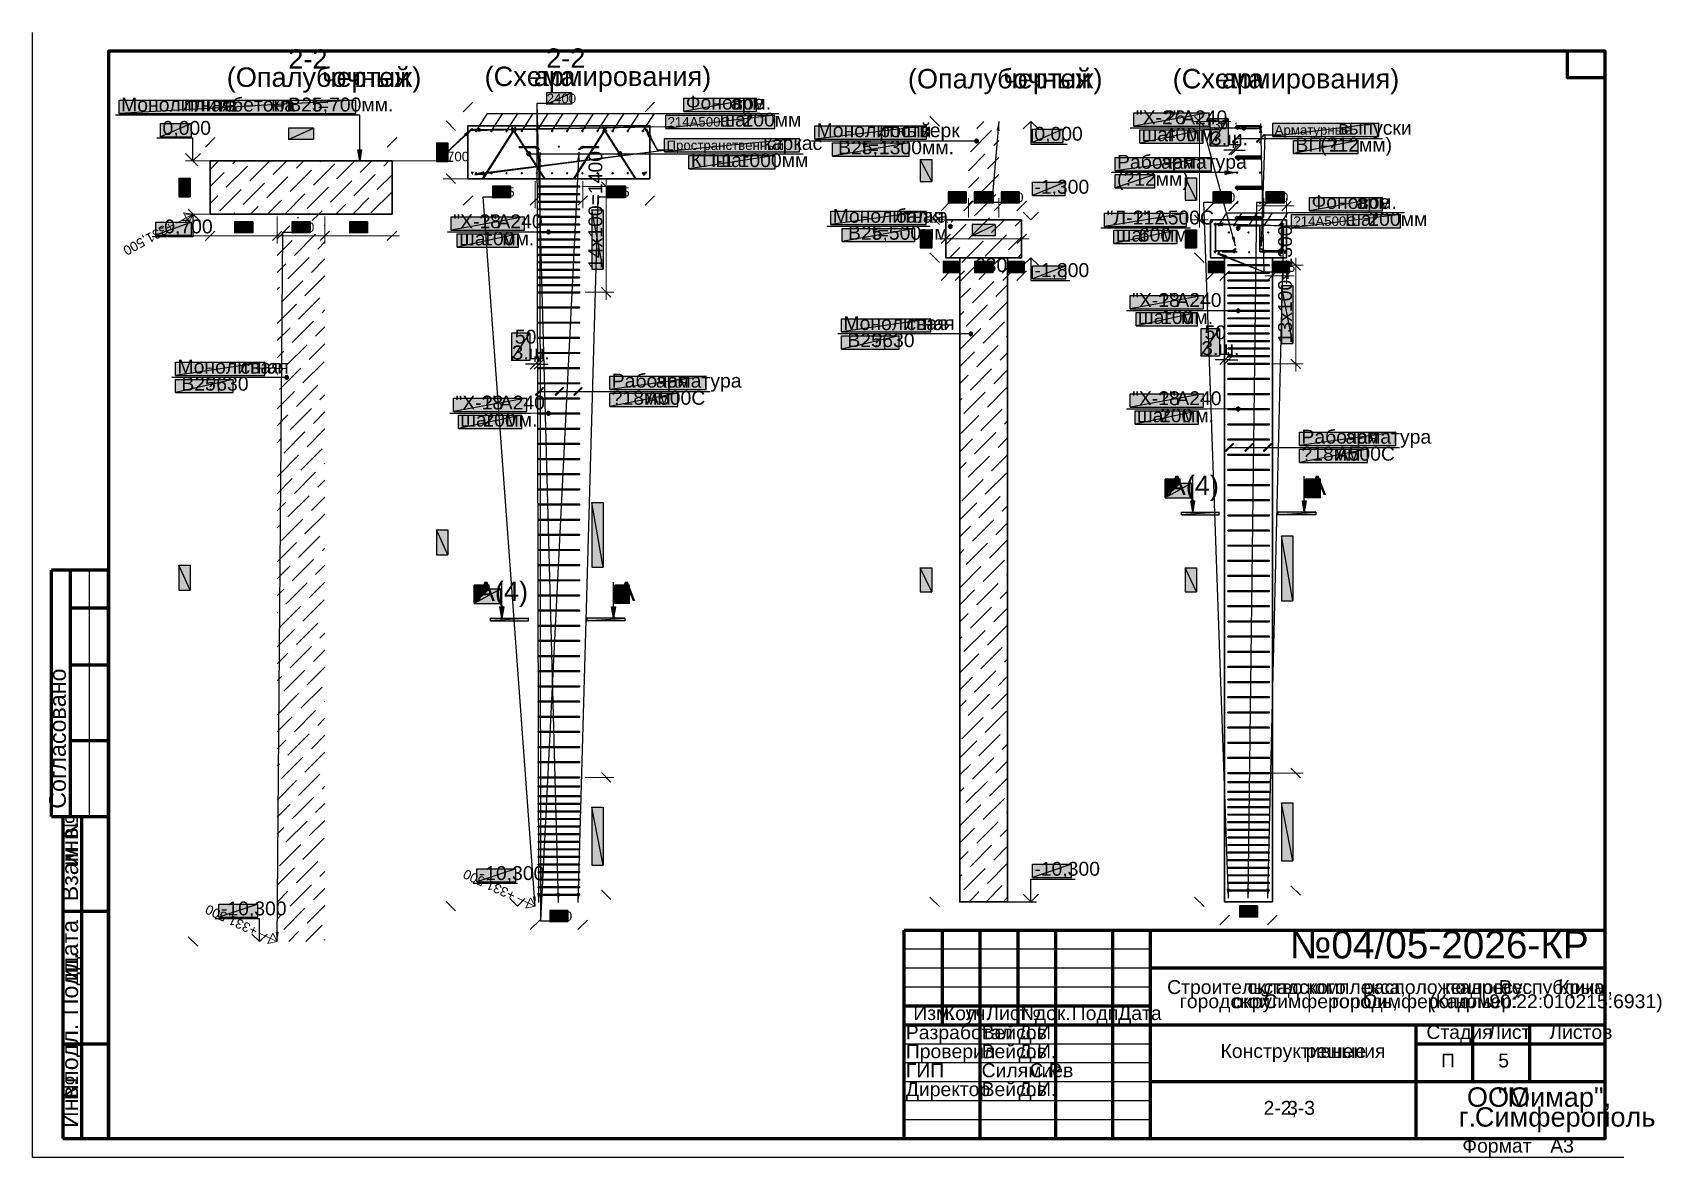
# Model space of a CAD drawing. Extents: x 8 to 21351, y 0 to 420.
# Drawn here: x 9831.1 to 10260.9, y 0.1 to 297 of the extents above; entities that cross this region are included whole.
import ezdxf

# ---------------------------------------------------------------- set-up
doc = ezdxf.new("R2010")
doc.units = 0
doc.linetypes.add('TEYPDFCAD_CENTER', pattern=[20, 12, -3, 2, -3])
for name, color, linetype in [('PDF_ВЫНОСКИ', 7, 'Continuous'), ('PDF_ОСИ', 7, 'Continuous'), ('PDF_ОТМЕТКИ', 7, 'Continuous'), ('TEY_REVIEW_AXIS', 7, 'Continuous'), ('TEY_REVIEW_LEADER', 7, 'Continuous')]:
    doc.layers.add(name, color=color, linetype=linetype)
doc.styles.add('TEYPDFCAD_TEXT', font='arial.ttf')
doc.dimstyles.new('TEYPDFCAD_SCALE_1', dxfattribs={"dimtxt": 2.5, "dimasz": 2.5, "dimexe": 1.25, "dimexo": 0.75, "dimtad": 1, "dimdsep": 46, "dimtxsty": 'Standard', "dimcen": 0.09, "dimadec": 0, "dimazin": 0, "dimtfac": 1, "dimtofl": 0, "dimtmove": 0, "dimatfit": 3, "dimfxl": 1, "dimarcsym": 0})

msp = doc.modelspace()

# ---------------------------------------------------------------- texts
at = {"color": 7, "style": 'TEYPDFCAD_TEXT'}
for s, height, p in [('2-2', 5.122, (9898.59, 287.46)), ('2-2', 5.122, (9966.64, 287.68)), ('(Опалубочный', 5.1223, (9882.35, 282.64)), ('(Схема', 5.122, (9950.4, 282.85)), ('армирования)', 5.1223, (9963.38, 282.85)), ('чертеж)', 5.122, (10087.34, 282.24)), ('(Схема', 5.122, (10131.97, 282.24)), ('армирования)', 5.1223, (10144.95, 282.24)), ('бетона', 3.658, (9883.76, 276.14)), ('В25,', 3.658, (9898.57, 276.14)), ('t=700мм.', 3.658, (9904.95, 276.14)), ('Фоновое', 3.658, (10003.49, 276.65)), ('плита', 3.658, (9871.07, 276.14)), ('из', 3.658, (9879.98, 276.14)), ('кл.', 3.658, (9894.1, 276.14)), ('\ue7126', 3.658, (10129.68, 272.77)), ('0,000', 3.658, (9865.4, 269.98)), ('шаг', 3.658, (10012.4, 272.16)), ('0,000', 3.658, (10095.46, 268.44)), ('шаг', 3.658, (10123.8, 268.29)), ('400', 3.658, (10129.85, 268.29)), ('мм.', 3.658, (10135.69, 268.29)), ('В25,', 3.658, (10043.68, 264.84)), ('t=1300мм.', 3.658, (10050.05, 264.84)), ('ВП-1', 3.658, (10164.36, 265.54)), ('(\ue71212мм)', 3.658, (10170.91, 265.54)), ('КП-1', 3.658, (10004.82, 261.47)), ('шаг', 3.658, (10011.38, 261.47)), ('1000мм', 3.658, (10017.43, 261.47)), ('(\ue71212мм)', 3.658, (10117.28, 256.52)), ('\ue71212', 3.658, (10121.42, 246.32)), ('А500С', 3.658, (10127.26, 246.32)), ('\ue7128', 3.658, (9949.02, 245.32)), ('В25,', 3.658, (10046.29, 242.29)), ('t=500мм.', 3.658, (10052.66, 242.29)), ('600', 3.658, (10123.04, 241.81)), ('шаг', 3.658, (10177.54, 245.94)), ('шаг', 3.658, (9943.7, 240.81)), ('100', 3.658, (9949.75, 240.81)), ('шаг', 3.658, (10116.99, 241.81)), ('\ue7128', 3.658, (10128.17, 224.54)), ('А240', 3.658, (10132.94, 224.54)), ('100', 3.658, (10128.9, 220.05)), ('шаг', 3.658, (10122.85, 220.05)), ('В25,', 3.658, (10046.12, 213.95)), ('\ue712630', 3.658, (10052.49, 213.95)), ('В25,', 3.658, (9870.37, 202.46)), ('\ue712630', 3.658, (9876.74, 202.46)), ('А500С', 3.658, (9993.01, 198.75)), ('\ue7128', 3.658, (10128.17, 198.63)), ('\ue7128', 3.658, (9949.61, 197.49)), ('200', 3.658, (10128.63, 194.12)), ('шаг', 3.658, (9944.01, 192.98)), ('200', 3.658, (9950.06, 192.98)), ('шаг', 3.658, (10122.57, 194.12)), ('А500С', 3.658, (10175, 183.98)), ('№04/05-2026-КР', 7.3201, (10162.88, 52.6)), ('городской', 3.658, (10133.84, 39.48)), ('складского', 3.658, (10151.72, 43.22)), ('Симферополь,', 3.6583, (10155.87, 39.48)), ('комплекса,', 3.658, (10167.24, 43.22)), ('Симферополь', 3.6583, (10182.2, 39.48)), ('расположенного', 3.6583, (10182.22, 43.22)), ('(Кад.', 3.658, (10199.65, 39.48)), ('по', 3.658, (10203.82, 43.22)), ('адресу:', 3.658, (10207.69, 43.22)), ('90:22:010215:6931)', 3.6583, (10215.52, 39.48)), ('Республика', 3.658, (10218.02, 43.22)), ('уч.', 3.658, (10077.34, 36.34)), ('Лист', 3.658, (10082.8, 36.34)), ('док.', 3.658, (10095.59, 36.34)), ('Подп.', 3.658, (10105.34, 36.34)), ('округ', 3.658, (10147.71, 39.48)), ('город', 3.658, (10174.04, 39.48)), ('номер:', 3.658, (10206.65, 39.48)), ('Разработал', 3.658, (10061.55, 31.26)), ('Вейсов', 3.658, (10081.55, 31.26)), ('Д.И', 3.658, (10091.32, 31.26)), ('Стадия', 3.658, (10198.92, 31.35)), ('Лист', 3.658, (10215.28, 31.35)), ('Вейсов', 3.658, (10081.55, 26.27)), ('Проверил', 3.658, (10061.55, 26.27)), ('Д.И.', 3.658, (10091.32, 26.27)), ('Конструктивные', 3.6583, (10144.61, 26.35)), ('решения', 3.658, (10167.06, 26.35)), ('П', 3.66, (10202.8, 23.83)), ('ГИП', 3.658, (10061.55, 21.25)), ('Силямиев', 3.658, (10081.55, 21.25)), ('С.Р.', 3.658, (10094.18, 21.25)), ('Директор', 3.658, (10061.55, 16.26)), ('Д.И.', 3.658, (10091.32, 16.26)), ('"Мимар",', 5.122, (10217.78, 13.46)), ('2-2,', 3.658, (10155.95, 11.35)), ('3-3', 3.658, (10162.15, 11.35)), ('Симферополь', 5.1223, (10211.71, 8.21)), ('г.', 5.122, (10207.45, 8.21)), ('Формат', 3.658, (10208.41, 1.35))]:
    msp.add_text(s, height=height, dxfattribs=at).set_placement(p)
for s, height, p in [('инв.', 4.392, (9843.11, 77.04)), ('дата', 4.392, (9843.11, 49.55)), ('Подп.', 4.392, (9843.11, 37.61)), ('и', 4.39, (9843.11, 46.62)), ('подл.', 4.392, (9843.11, 19.77)), ('№', 4.39, (9843.11, 15.15))]:
    msp.add_text(s, height=height, rotation=90, dxfattribs=at).set_placement(p)
at = {"layer": 'PDF_ВЫНОСКИ', "style": 'TEYPDFCAD_TEXT'}
for s, p in [('2400', (9966.77, 278.32)), ('2400', (9966.77, 278.32)), ('\ue71214А500С', (9998.66, 272.16)), ('\ue71214А500С', (9998.66, 272.16)), ('30', (10142.66, 271.42)), ('Арматурные', (10158.88, 270.02)), ('Пространственный', (9998.41, 265.98)), ('Пространственный', (9998.41, 265.98)), ('Пространственный', (9998.41, 265.98)), ('Пространственный', (9998.41, 265.98)), ('700', (9940.48, 263)), ('700', (9940.48, 263)), ('885', (9952.52, 253.64)), ('885', (9982.83, 253.64)), ('300', (10086.78, 252.22)), ('300', (10142.66, 252.22)), ('300', (10156.67, 252.22)), ('630', (9899.63, 244.33)), ('\ue71214А500С', (10163.81, 245.94)), ('\ue71214А500С', (10163.81, 245.94)), ('\ue71214А500С', (10163.81, 245.94)), ('185', (10158.49, 233.79)), ('185', (10158.49, 233.79)), ('185', (10158.49, 233.79)), ('630', (9967.68, 62.51)), ('630', (9967.68, 62.51))]:
    msp.add_text(s, height=2.5, dxfattribs=at).set_placement(p)
at = {"layer": 'TEY_REVIEW_LEADER', "color": 7, "style": 'TEYPDFCAD_TEXT'}
for s, height, p in [('чертеж)', 5.122, (9907.59, 282.64)), ('(Опалубочный', 5.1223, (10062.1, 282.24)), ('Монолитная', 3.658, (9854.48, 276.14)), ('арм.', 3.658, (10015.4, 276.65)), ('200мм', 3.658, (10018.45, 272.16)), ('"Х-2"', 3.658, (10122.24, 272.77)), ('А240', 3.658, (10134.45, 272.77)), ('Монолитный', 3.658, (10038.01, 269.35)), ('ростверк', 3.658, (10054.57, 269.35)), ('З.ш.', 3.658, (10141.84, 267.25)), ('выпуски', 3.658, (10175.69, 270.02)), ('каркас', 3.658, (10023.94, 265.98)), ('Рабочая', 3.658, (10117.28, 261.03)), ('арматура', 3.658, (10128.91, 261.03)), ('-1,300', 3.658, (10095.46, 254.44)), ('Фоновое', 3.658, (10168.61, 250.44)), ('Монолитная', 3.658, (10042.27, 246.78)), ('балка', 3.658, (10058.86, 246.78)), ('"Л-1"', 3.658, (10114.51, 246.32)), ('арм.', 3.658, (10180.52, 250.44)), ('200мм', 3.658, (10183.6, 245.94)), ('-0,700', 3.658, (9864.15, 243.97)), ('"Х-1"', 3.658, (9942.11, 245.32)), ('А240', 3.658, (9953.78, 245.32)), ('мм.', 3.658, (9955.05, 240.81)), ('мм.', 3.658, (10128.87, 241.81)), ('630', 3.658, (10079.78, 233.79)), ('-1,800', 3.658, (10095.46, 232.45)), ('"Х-1"', 3.658, (10121.26, 224.54)), ('Монолитная', 3.658, (10045.1, 218.44)), ('свая', 3.658, (10061.7, 218.44)), ('мм.', 3.658, (10134.2, 220.05)), ('50', 3.658, (10140.38, 216.03)), ('50', 3.658, (9958.38, 214.88)), ('З.ш.', 3.658, (10139.53, 211.86)), ('З.ш.', 3.658, (9957.54, 210.71)), ('Монолитная', 3.658, (9869.36, 206.95)), ('свая', 3.658, (9885.95, 206.95)), ('Рабочая', 3.658, (9983.95, 203.26)), ('\ue71218мм', 3.658, (9983.95, 198.75)), ('арматура', 3.658, (9995.58, 203.26)), ('"Х-1"', 3.658, (10121.26, 198.63)), ('А240', 3.658, (10132.94, 198.63)), ('"Х-1"', 3.658, (9942.7, 197.49)), ('А240', 3.658, (9954.37, 197.49)), ('мм.', 3.658, (9955.9, 192.98)), ('мм.', 3.658, (10134.46, 194.12)), ('Рабочая', 3.658, (10165.95, 188.47)), ('арматура', 3.658, (10177.57, 188.47)), ('\ue71218мм', 3.658, (10165.95, 183.98)), ('А(4)', 5.122, (10130.66, 174.88)), ('А', 5.12, (10167.72, 174.88)), ('А(4)', 5.122, (9948.35, 146.94)), ('А', 5.12, (9985.41, 146.94)), ('-10,300', 3.658, (10095.46, 74.44)), ('-10,300', 3.658, (9948.84, 73.3)), ('-10,300', 3.658, (9880.81, 63.97)), ('Строительство', 3.6583, (10130.51, 43.22)), ('Крым,', 3.658, (10233.72, 43.22)), ('Изм.', 3.658, (10063.52, 36.34)), ('Кол.', 3.658, (10071.61, 36.34)), ('№', 3.66, (10091.73, 36.34)), ('Дата', 3.658, (10117.58, 36.34)), ('Листов', 3.658, (10231.37, 31.35)), ('5', 3.66, (10217.89, 23.83)), ('Вейсов', 3.658, (10081.55, 16.26)), ('ООО', 5.122, (10209.61, 13.46)), ('A3', 3.658, (10231.6, 1.35))]:
    msp.add_text(s, height=height, dxfattribs=at).set_placement(p)
for s, height, p in [('14х100=1400', 3.6583, (9981.46, 234.59)), ('13х100=1300', 3.6583, (10163.45, 214.95)), ('Согласовано', 4.3921, (9839.89, 92.1)), ('№', 4.39, (9843.11, 84.12)), ('Взам.', 4.392, (9843.11, 67.67)), ('Инв.', 4.392, (9843.11, 7.85))]:
    msp.add_text(s, height=height, rotation=90, dxfattribs=at).set_placement(p)

# ---------------------------------------------------------------- blocks, each defined once
blk = doc.blocks.new('TEY_AXIS')
at = {"layer": 'PDF_ОСИ', "linetype": 'TEYPDFCAD_CENTER', "lineweight": 9}
blk.add_line((0, 0), (1, 0), dxfattribs=at)
blk = doc.blocks.new('TEY_LEVEL')
at = {"layer": 'PDF_ОТМЕТКИ', "lineweight": 9}
blk.add_line((0, 0), (5, 0), dxfattribs=at)
blk.add_lwpolyline([(0, 0), (2, 1.5), (2, -1.5)], close=True, dxfattribs=at)
at = {"layer": 'PDF_ОТМЕТКИ', "style": 'TEYPDFCAD_TEXT'}
blk.add_text('+331,500', height=2.5, dxfattribs=at).set_placement((6, -1.25))

# ---------------------------------------------------------------- hatches: boundary and pattern name
at = {"true_color": 0xffffff}
h = msp.add_hatch(color=0, dxfattribs=at)
h.paths.add_polyline_path([(9966.7, 281.07), (9966.7, 278.09), (9973.29, 281.07)])
h.paths.add_polyline_path([(9966.7, 278.09), (9973.29, 281.07), (9973.29, 278.09)])
h = msp.add_hatch(color=0, dxfattribs=at)
h.paths.add_polyline_path([(10002.98, 279.65), (10022.18, 279.65), (10002.98, 276.16)])
h.paths.add_polyline_path([(10022.18, 279.65), (10002.98, 276.16), (10022.18, 276.16)])
h = msp.add_hatch(color=0, dxfattribs=at)
h.paths.add_polyline_path([(9853.99, 279.15), (9916.43, 279.15), (9853.99, 275.65)])
h.paths.add_polyline_path([(9916.43, 279.15), (9853.99, 275.65), (9916.43, 275.65)])
h = msp.add_hatch(color=0, dxfattribs=at)
h.paths.add_polyline_path([(9998.18, 275.15), (10027.01, 275.15), (9998.18, 271.65)])
h.paths.add_polyline_path([(10027.01, 275.15), (9998.18, 271.65), (10027.01, 271.65)])
h = msp.add_hatch(color=0, dxfattribs=at)
h.paths.add_polyline_path([(10121.73, 275.78), (10141.6, 275.78), (10121.73, 272.27)])
h.paths.add_polyline_path([(10141.6, 275.78), (10121.73, 272.27), (10141.6, 272.27)])
h = msp.add_hatch(color=0, dxfattribs=at)
h.paths.add_polyline_path([(9864.89, 272.97), (9873.04, 272.97), (9864.89, 269.47)])
h.paths.add_polyline_path([(9873.04, 272.97), (9864.89, 269.47), (9873.04, 269.47)])
h = msp.add_hatch(color=0, dxfattribs=at)
h.paths.add_polyline_path([(9898.65, 271.76), (9898.65, 268.75), (9905.24, 271.76)])
h.paths.add_polyline_path([(9898.65, 268.75), (9905.24, 271.76), (9905.24, 268.75)])
h = msp.add_hatch(color=0, dxfattribs=at)
h.paths.add_polyline_path([(10037.53, 272.35), (10067.05, 272.35), (10037.53, 268.84)])
h.paths.add_polyline_path([(10067.05, 272.35), (10037.53, 268.84), (10067.05, 268.84)])
h = msp.add_hatch(color=0, dxfattribs=at)
h.paths.add_polyline_path([(10094.95, 271.44), (10103.1, 271.44), (10094.95, 267.95)])
h.paths.add_polyline_path([(10103.1, 271.44), (10094.95, 267.95), (10103.1, 267.95)])
h = msp.add_hatch(color=0, dxfattribs=at)
h.paths.add_polyline_path([(10123.32, 271.27), (10140.02, 271.27), (10123.32, 267.78)])
h.paths.add_polyline_path([(10140.02, 271.27), (10123.32, 267.78), (10140.02, 267.78)])
h = msp.add_hatch(color=0, dxfattribs=at)
h.paths.add_polyline_path([(10141.75, 274.17), (10141.75, 267), (10146.62, 274.17)])
h.paths.add_polyline_path([(10141.75, 267), (10146.62, 274.17), (10146.62, 267)])
for points in [[(10148.72, 272.01), (10148.69, 272.08), (10148.65, 272.12), (10148.59, 272.14), (10148.52, 272.12), (10148.48, 272.08), (10148.46, 272.01), (10148.48, 271.95), (10148.52, 271.91), (10148.59, 271.89), (10148.65, 271.91), (10148.69, 271.95)], [(10151.23, 271.59), (10151.28, 271.78), (10150.77, 271.78)], [(10155.4, 272.01), (10155.38, 272.08), (10155.34, 272.12), (10155.28, 272.14), (10155.21, 272.12), (10155.17, 272.08), (10155.15, 272.01), (10155.17, 271.95), (10155.21, 271.91), (10155.28, 271.89), (10155.34, 271.91), (10155.38, 271.95)], [(10155.51, 272.01), (10155.49, 272.08), (10155.45, 272.12), (10155.38, 272.14), (10155.32, 272.12), (10155.28, 272.08), (10155.26, 272.01), (10155.28, 271.95), (10155.32, 271.91), (10155.38, 271.89), (10155.45, 271.91), (10155.49, 271.95)], [(10080.69, 268.16), (10080.73, 268.35), (10080.22, 268.35)], [(9917.43, 263.08), (9916.92, 266.06), (9917.94, 266.06)], [(9962.51, 264.8), (9962.55, 264.99), (9962.05, 264.99)], [(9986.58, 264.8), (9986.62, 264.99), (9986.13, 264.99)], [(10148.72, 264.01), (10148.69, 264.08), (10148.65, 264.12), (10148.59, 264.14), (10148.52, 264.12), (10148.48, 264.08), (10148.46, 264.01), (10148.48, 263.95), (10148.52, 263.91), (10148.59, 263.88), (10148.65, 263.91), (10148.69, 263.95)], [(10155.4, 264.01), (10155.38, 264.08), (10155.34, 264.12), (10155.28, 264.14), (10155.21, 264.12), (10155.17, 264.08), (10155.15, 264.01), (10155.17, 263.95), (10155.21, 263.91), (10155.28, 263.88), (10155.34, 263.91), (10155.38, 263.95)], [(10155.51, 264.01), (10155.49, 264.08), (10155.45, 264.12), (10155.38, 264.14), (10155.32, 264.12), (10155.28, 264.08), (10155.26, 264.01), (10155.28, 263.95), (10155.32, 263.91), (10155.38, 263.88), (10155.45, 263.91), (10155.49, 263.95)], [(10148.82, 260.01), (10145.82, 259.52), (10145.82, 260.52)], [(10148.72, 256.01), (10148.69, 256.07), (10148.65, 256.12), (10148.59, 256.14), (10148.52, 256.12), (10148.48, 256.07), (10148.46, 256.01), (10148.48, 255.95), (10148.52, 255.91), (10148.59, 255.88), (10148.65, 255.91), (10148.69, 255.95)], [(10155.4, 256.01), (10155.38, 256.07), (10155.34, 256.12), (10155.28, 256.14), (10155.21, 256.12), (10155.17, 256.07), (10155.15, 256.01), (10155.17, 255.95), (10155.21, 255.91), (10155.28, 255.88), (10155.34, 255.91), (10155.38, 255.95)], [(10155.51, 256.01), (10155.49, 256.07), (10155.45, 256.12), (10155.38, 256.14), (10155.32, 256.12), (10155.28, 256.07), (10155.26, 256.01), (10155.28, 255.95), (10155.32, 255.91), (10155.38, 255.88), (10155.45, 255.91), (10155.49, 255.95)], [(10073.76, 245.6), (10073.81, 245.79), (10073.3, 245.79)], [(10148.72, 248.01), (10148.69, 248.07), (10148.65, 248.12), (10148.59, 248.14), (10148.52, 248.12), (10148.48, 248.07), (10148.46, 248.01), (10148.48, 247.95), (10148.52, 247.9), (10148.59, 247.88), (10148.65, 247.9), (10148.69, 247.95)], [(10149.73, 245.13), (10149.77, 245.32), (10149.27, 245.32)], [(10155.4, 248.01), (10155.38, 248.07), (10155.34, 248.12), (10155.28, 248.14), (10155.21, 248.12), (10155.17, 248.07), (10155.15, 248.01), (10155.17, 247.95), (10155.21, 247.9), (10155.28, 247.88), (10155.34, 247.9), (10155.38, 247.95)], [(10155.51, 248.01), (10155.49, 248.07), (10155.45, 248.12), (10155.38, 248.14), (10155.32, 248.12), (10155.28, 248.07), (10155.26, 248.01), (10155.28, 247.95), (10155.32, 247.9), (10155.38, 247.88), (10155.45, 247.9), (10155.49, 247.95)], [(9967.74, 244.14), (9967.78, 244.33), (9967.27, 244.33)], [(10149.73, 223.35), (10149.77, 223.54), (10149.27, 223.54)], [(10079.14, 217.25), (10079.18, 217.45), (10078.7, 217.45)], [(9898.61, 205.76), (9898.65, 205.95), (9898.17, 205.95)], [(9967.74, 196.28), (9967.78, 196.49), (9967.27, 196.49)], [(10149.73, 197.44), (10149.77, 197.63), (10149.27, 197.63)], [(10137.26, 170.37), (10136.76, 173.38), (10137.77, 173.38)], [(10166.71, 170.37), (10166.22, 173.38), (10167.22, 173.38)], [(9954.96, 142.43), (9954.45, 145.44), (9955.46, 145.44)], [(9984.4, 142.43), (9983.91, 145.44), (9984.91, 145.44)]]:
    msp.add_hatch(color=7).paths.add_polyline_path(points)
h = msp.add_hatch(color=7)
h.paths.add_polyline_path([(10150.43, 272.14), (10150.32, 271.97), (10150.77, 271.78)])
h.paths.add_polyline_path([(10150.32, 271.97), (10150.77, 271.78), (10150.28, 271.78)])
h.paths.add_polyline_path([(10150.77, 271.78), (10150.28, 271.78), (10150.32, 271.59)])
h = msp.add_hatch(color=7)
h.paths.add_polyline_path([(10150.32, 271.59), (10150.43, 271.42), (10150.77, 271.78)])
h.paths.add_polyline_path([(10150.43, 271.42), (10150.77, 271.78), (10150.58, 271.31)])
h.paths.add_polyline_path([(10150.77, 271.78), (10150.58, 271.31), (10150.77, 271.27)])
h = msp.add_hatch(color=7)
h.paths.add_polyline_path([(10150.96, 272.25), (10150.77, 272.29), (10150.77, 271.78)])
h.paths.add_polyline_path([(10150.77, 272.29), (10150.77, 271.78), (10150.58, 272.25)])
h.paths.add_polyline_path([(10150.77, 271.78), (10150.58, 272.25), (10150.43, 272.14)])
h = msp.add_hatch(color=7)
h.paths.add_polyline_path([(10151.28, 271.78), (10151.23, 271.97), (10150.77, 271.78)])
h.paths.add_polyline_path([(10151.23, 271.97), (10150.77, 271.78), (10151.13, 272.14)])
h.paths.add_polyline_path([(10150.77, 271.78), (10151.13, 272.14), (10150.96, 272.25)])
h = msp.add_hatch(color=7)
h.paths.add_polyline_path([(10150.77, 271.27), (10150.96, 271.31), (10150.77, 271.78)])
h.paths.add_polyline_path([(10150.96, 271.31), (10150.77, 271.78), (10151.13, 271.42)])
h.paths.add_polyline_path([(10150.77, 271.78), (10151.13, 271.42), (10151.23, 271.59)])
h = msp.add_hatch(color=0, dxfattribs=at)
h.paths.add_polyline_path([(10158.37, 273.03), (10186.37, 273.03), (10158.37, 269.54)])
h.paths.add_polyline_path([(10186.37, 273.03), (10158.37, 269.54), (10186.37, 269.54)])
h = msp.add_hatch(color=0, dxfattribs=at)
h.paths.add_polyline_path([(9937.73, 262.91), (9940.73, 262.91), (9937.73, 267.89)])
h.paths.add_polyline_path([(9940.73, 262.91), (9937.73, 267.89), (9940.73, 267.89)])
h = msp.add_hatch(color=0, dxfattribs=at)
h.paths.add_polyline_path([(9997.9, 268.99), (10033.46, 268.99), (9997.9, 265.47)])
h.paths.add_polyline_path([(10033.46, 268.99), (9997.9, 265.47), (10033.46, 265.47)])
h = msp.add_hatch(color=0, dxfattribs=at)
h.paths.add_polyline_path([(10042.16, 267.84), (10062.42, 267.84), (10042.16, 264.35)])
h.paths.add_polyline_path([(10062.42, 267.84), (10042.16, 264.35), (10062.42, 264.35)])
h = msp.add_hatch(color=7)
h.paths.add_polyline_path([(10079.86, 268.69), (10079.75, 268.54), (10080.22, 268.35)])
h.paths.add_polyline_path([(10079.75, 268.54), (10080.22, 268.35), (10079.71, 268.35)])
h.paths.add_polyline_path([(10080.22, 268.35), (10079.71, 268.35), (10079.75, 268.16)])
h = msp.add_hatch(color=7)
h.paths.add_polyline_path([(10079.75, 268.16), (10079.86, 267.99), (10080.22, 268.35)])
h.paths.add_polyline_path([(10079.86, 267.99), (10080.22, 268.35), (10080.03, 267.89)])
h.paths.add_polyline_path([(10080.22, 268.35), (10080.03, 267.89), (10080.22, 267.84)])
h = msp.add_hatch(color=7)
h.paths.add_polyline_path([(10080.41, 268.82), (10080.22, 268.84), (10080.22, 268.35)])
h.paths.add_polyline_path([(10080.22, 268.84), (10080.22, 268.35), (10080.03, 268.82)])
h.paths.add_polyline_path([(10080.22, 268.35), (10080.03, 268.82), (10079.86, 268.69)])
h = msp.add_hatch(color=7)
h.paths.add_polyline_path([(10080.73, 268.35), (10080.69, 268.54), (10080.22, 268.35)])
h.paths.add_polyline_path([(10080.69, 268.54), (10080.22, 268.35), (10080.58, 268.69)])
h.paths.add_polyline_path([(10080.22, 268.35), (10080.58, 268.69), (10080.41, 268.82)])
h = msp.add_hatch(color=7)
h.paths.add_polyline_path([(10080.22, 267.84), (10080.41, 267.89), (10080.22, 268.35)])
h.paths.add_polyline_path([(10080.41, 267.89), (10080.22, 268.35), (10080.58, 267.99)])
h.paths.add_polyline_path([(10080.22, 268.35), (10080.58, 267.99), (10080.69, 268.16)])
h = msp.add_hatch(color=7)
h.paths.add_polyline_path([(10149.75, 270.11), (10149.9, 269.96), (10147.76, 268.1)])
h.paths.add_polyline_path([(10149.9, 269.96), (10147.76, 268.1), (10147.89, 267.95)])
h = msp.add_hatch(color=7)
h.paths.add_polyline_path([(10156.08, 270.11), (10156.21, 269.96), (10154.07, 268.1)])
h.paths.add_polyline_path([(10156.21, 269.96), (10154.07, 268.1), (10154.22, 267.95)])
h = msp.add_hatch(color=0, dxfattribs=at)
h.paths.add_polyline_path([(10163.85, 268.52), (10180.89, 268.52), (10163.85, 265.03)])
h.paths.add_polyline_path([(10180.89, 268.52), (10163.85, 265.03), (10180.89, 265.03)])
h = msp.add_hatch(color=7)
h.paths.add_polyline_path([(9961.71, 265.35), (9961.58, 265.18), (9962.05, 264.99)])
h.paths.add_polyline_path([(9961.58, 265.18), (9962.05, 264.99), (9961.56, 264.99)])
h.paths.add_polyline_path([(9962.05, 264.99), (9961.56, 264.99), (9961.58, 264.8)])
h = msp.add_hatch(color=7)
h.paths.add_polyline_path([(9961.58, 264.8), (9961.71, 264.63), (9962.05, 264.99)])
h.paths.add_polyline_path([(9961.71, 264.63), (9962.05, 264.99), (9961.86, 264.52)])
h.paths.add_polyline_path([(9962.05, 264.99), (9961.86, 264.52), (9962.05, 264.48)])
h = msp.add_hatch(color=7)
h.paths.add_polyline_path([(9962.24, 265.45), (9962.05, 265.49), (9962.05, 264.99)])
h.paths.add_polyline_path([(9962.05, 265.49), (9962.05, 264.99), (9961.86, 265.45)])
h.paths.add_polyline_path([(9962.05, 264.99), (9961.86, 265.45), (9961.71, 265.35)])
h = msp.add_hatch(color=7)
h.paths.add_polyline_path([(9962.55, 264.99), (9962.51, 265.18), (9962.05, 264.99)])
h.paths.add_polyline_path([(9962.51, 265.18), (9962.05, 264.99), (9962.41, 265.35)])
h.paths.add_polyline_path([(9962.05, 264.99), (9962.41, 265.35), (9962.24, 265.45)])
h = msp.add_hatch(color=7)
h.paths.add_polyline_path([(9962.05, 264.48), (9962.24, 264.52), (9962.05, 264.99)])
h.paths.add_polyline_path([(9962.24, 264.52), (9962.05, 264.99), (9962.41, 264.63)])
h.paths.add_polyline_path([(9962.05, 264.99), (9962.41, 264.63), (9962.51, 264.8)])
h = msp.add_hatch(color=7)
h.paths.add_polyline_path([(9985.77, 265.35), (9985.67, 265.18), (9986.13, 264.99)])
h.paths.add_polyline_path([(9985.67, 265.18), (9986.13, 264.99), (9985.63, 264.99)])
h.paths.add_polyline_path([(9986.13, 264.99), (9985.63, 264.99), (9985.67, 264.8)])
h = msp.add_hatch(color=7)
h.paths.add_polyline_path([(9985.67, 264.8), (9985.77, 264.63), (9986.13, 264.99)])
h.paths.add_polyline_path([(9985.77, 264.63), (9986.13, 264.99), (9985.92, 264.52)])
h.paths.add_polyline_path([(9986.13, 264.99), (9985.92, 264.52), (9986.13, 264.48)])
h = msp.add_hatch(color=7)
h.paths.add_polyline_path([(9986.32, 265.45), (9986.13, 265.47), (9986.13, 264.99)])
h.paths.add_polyline_path([(9986.13, 265.47), (9986.13, 264.99), (9985.92, 265.45)])
h.paths.add_polyline_path([(9986.13, 264.99), (9985.92, 265.45), (9985.77, 265.35)])
h = msp.add_hatch(color=7)
h.paths.add_polyline_path([(9986.62, 264.99), (9986.58, 265.18), (9986.13, 264.99)])
h.paths.add_polyline_path([(9986.58, 265.18), (9986.13, 264.99), (9986.47, 265.35)])
h.paths.add_polyline_path([(9986.13, 264.99), (9986.47, 265.35), (9986.32, 265.45)])
h = msp.add_hatch(color=7)
h.paths.add_polyline_path([(9986.13, 264.48), (9986.32, 264.52), (9986.13, 264.99)])
h.paths.add_polyline_path([(9986.32, 264.52), (9986.13, 264.99), (9986.47, 264.63)])
h.paths.add_polyline_path([(9986.13, 264.99), (9986.47, 264.63), (9986.58, 264.8)])
h = msp.add_hatch(color=0, dxfattribs=at)
h.paths.add_polyline_path([(10004.32, 264.48), (10027.05, 264.48), (10004.32, 260.99)])
h.paths.add_polyline_path([(10027.05, 264.48), (10004.32, 260.99), (10027.05, 260.99)])
h = msp.add_hatch(color=0, dxfattribs=at)
h.paths.add_polyline_path([(10065.38, 257.62), (10068.39, 257.62), (10065.38, 263.48)])
h.paths.add_polyline_path([(10068.39, 257.62), (10065.38, 263.48), (10068.39, 263.48)])
h = msp.add_hatch(color=0, dxfattribs=at)
h.paths.add_polyline_path([(10116.77, 264.01), (10142.2, 264.01), (10116.77, 260.52)])
h.paths.add_polyline_path([(10142.2, 264.01), (10116.77, 260.52), (10142.2, 260.52)])
h = msp.add_hatch(color=0, dxfattribs=at)
h.paths.add_polyline_path([(9869.7, 253.6), (9872.7, 253.6), (9869.7, 258.55)])
h.paths.add_polyline_path([(9872.7, 253.6), (9869.7, 258.55), (9872.7, 258.55)])
h = msp.add_hatch(color=0, dxfattribs=at)
h.paths.add_polyline_path([(10116.77, 259.52), (10127.25, 259.52), (10116.77, 256.01)])
h.paths.add_polyline_path([(10127.25, 259.52), (10116.77, 256.01), (10127.25, 256.01)])
h = msp.add_hatch(color=0, dxfattribs=at)
h.paths.add_polyline_path([(10135.27, 252.77), (10138.28, 252.77), (10135.27, 258.64)])
h.paths.add_polyline_path([(10138.28, 252.77), (10135.27, 258.64), (10138.28, 258.64)])
h = msp.add_hatch(color=0, dxfattribs=at)
h.paths.add_polyline_path([(9952.46, 256.39), (9952.46, 253.39), (9957.24, 256.39)])
h.paths.add_polyline_path([(9952.46, 253.39), (9957.24, 256.39), (9957.24, 253.39)])
h = msp.add_hatch(color=0, dxfattribs=at)
h.paths.add_polyline_path([(9982.75, 256.39), (9982.75, 253.39), (9987.55, 256.39)])
h.paths.add_polyline_path([(9982.75, 253.39), (9987.55, 256.39), (9987.55, 253.39)])
h = msp.add_hatch(color=0, dxfattribs=at)
h.paths.add_polyline_path([(10072.71, 254.97), (10072.71, 251.97), (10077.49, 254.97)])
h.paths.add_polyline_path([(10072.71, 251.97), (10077.49, 254.97), (10077.49, 251.97)])
h = msp.add_hatch(color=0, dxfattribs=at)
h.paths.add_polyline_path([(10079.63, 254.97), (10079.63, 251.97), (10084.58, 254.97)])
h.paths.add_polyline_path([(10079.63, 251.97), (10084.58, 254.97), (10084.58, 251.97)])
h = msp.add_hatch(color=0, dxfattribs=at)
h.paths.add_polyline_path([(10086.72, 254.97), (10086.72, 251.97), (10091.5, 254.97)])
h.paths.add_polyline_path([(10086.72, 251.97), (10091.5, 254.97), (10091.5, 251.97)])
h = msp.add_hatch(color=0, dxfattribs=at)
h.paths.add_polyline_path([(10094.95, 257.45), (10103.63, 257.45), (10094.95, 253.94)])
h.paths.add_polyline_path([(10103.63, 257.45), (10094.95, 253.94), (10103.63, 253.94)])
h = msp.add_hatch(color=0, dxfattribs=at)
h.paths.add_polyline_path([(10142.6, 254.97), (10142.6, 251.97), (10147.38, 254.97)])
h.paths.add_polyline_path([(10142.6, 251.97), (10147.38, 254.97), (10147.38, 251.97)])
h = msp.add_hatch(color=0, dxfattribs=at)
h.paths.add_polyline_path([(10156.59, 254.97), (10156.59, 251.97), (10161.39, 254.97)])
h.paths.add_polyline_path([(10156.59, 251.97), (10161.39, 254.97), (10161.39, 251.97)])
h = msp.add_hatch(color=0, dxfattribs=at)
h.paths.add_polyline_path([(9978.7, 234.53), (9981.71, 234.53), (9978.7, 250.21)])
h.paths.add_polyline_path([(9981.71, 234.53), (9978.7, 250.21), (9981.71, 250.21)])
h = msp.add_hatch(color=0, dxfattribs=at)
h.paths.add_polyline_path([(10041.78, 249.79), (10066.95, 249.79), (10041.78, 246.3)])
h.paths.add_polyline_path([(10066.95, 249.79), (10041.78, 246.3), (10066.95, 246.3)])
h = msp.add_hatch(color=0, dxfattribs=at)
h.paths.add_polyline_path([(10114, 249.32), (10135.66, 249.32), (10114, 245.81)])
h.paths.add_polyline_path([(10135.66, 249.32), (10114, 245.81), (10135.66, 245.81)])
h = msp.add_hatch(color=0, dxfattribs=at)
h.paths.add_polyline_path([(10168.1, 253.43), (10187.32, 253.43), (10168.1, 249.94)])
h.paths.add_polyline_path([(10187.32, 253.43), (10168.1, 249.94), (10187.32, 249.94)])
h = msp.add_hatch(color=0, dxfattribs=at)
h.paths.add_polyline_path([(9863.64, 246.97), (9873.04, 246.97), (9863.64, 243.48)])
h.paths.add_polyline_path([(9873.04, 246.97), (9863.64, 243.48), (9873.04, 243.48)])
h = msp.add_hatch(color=0, dxfattribs=at)
h.paths.add_polyline_path([(9884.41, 247.06), (9884.41, 244.07), (9889.19, 247.06)])
h.paths.add_polyline_path([(9884.41, 244.07), (9889.19, 247.06), (9889.19, 244.07)])
h = msp.add_hatch(color=0, dxfattribs=at)
h.paths.add_polyline_path([(9899.54, 247.06), (9899.54, 244.07), (9904.35, 247.06)])
h.paths.add_polyline_path([(9899.54, 244.07), (9904.35, 247.06), (9904.35, 244.07)])
h = msp.add_hatch(color=0, dxfattribs=at)
h.paths.add_polyline_path([(9914.7, 247.06), (9914.7, 244.07), (9919.5, 247.06)])
h.paths.add_polyline_path([(9914.7, 244.07), (9919.5, 247.06), (9919.5, 244.07)])
h = msp.add_hatch(color=0, dxfattribs=at)
h.paths.add_polyline_path([(9941.6, 248.33), (9960.95, 248.33), (9941.6, 244.81)])
h.paths.add_polyline_path([(9960.95, 248.33), (9941.6, 244.81), (9960.95, 244.81)])
h = msp.add_hatch(color=0, dxfattribs=at)
h.paths.add_polyline_path([(10044.79, 245.28), (10063.94, 245.28), (10044.79, 241.79)])
h.paths.add_polyline_path([(10063.94, 245.28), (10044.79, 241.79), (10063.94, 241.79)])
h = msp.add_hatch(color=7)
h.paths.add_polyline_path([(10072.94, 246.15), (10072.83, 245.98), (10073.3, 245.79)])
h.paths.add_polyline_path([(10072.83, 245.98), (10073.3, 245.79), (10072.79, 245.79)])
h.paths.add_polyline_path([(10073.3, 245.79), (10072.79, 245.79), (10072.83, 245.6)])
h = msp.add_hatch(color=7)
h.paths.add_polyline_path([(10072.83, 245.6), (10072.94, 245.43), (10073.3, 245.79)])
h.paths.add_polyline_path([(10072.94, 245.43), (10073.3, 245.79), (10073.11, 245.32)])
h.paths.add_polyline_path([(10073.3, 245.79), (10073.11, 245.32), (10073.3, 245.28)])
h = msp.add_hatch(color=7)
h.paths.add_polyline_path([(10073.49, 246.25), (10073.3, 246.3), (10073.3, 245.79)])
h.paths.add_polyline_path([(10073.3, 246.3), (10073.3, 245.79), (10073.11, 246.25)])
h.paths.add_polyline_path([(10073.3, 245.79), (10073.11, 246.25), (10072.94, 246.15)])
h = msp.add_hatch(color=7)
h.paths.add_polyline_path([(10073.81, 245.79), (10073.76, 245.98), (10073.3, 245.79)])
h.paths.add_polyline_path([(10073.76, 245.98), (10073.3, 245.79), (10073.66, 246.15)])
h.paths.add_polyline_path([(10073.3, 245.79), (10073.66, 246.15), (10073.49, 246.25)])
h = msp.add_hatch(color=7)
h.paths.add_polyline_path([(10073.3, 245.28), (10073.49, 245.32), (10073.3, 245.79)])
h.paths.add_polyline_path([(10073.49, 245.32), (10073.3, 245.79), (10073.66, 245.43)])
h.paths.add_polyline_path([(10073.3, 245.79), (10073.66, 245.43), (10073.76, 245.6)])
h = msp.add_hatch(color=0, dxfattribs=at)
h.paths.add_polyline_path([(10079.08, 246.3), (10079.08, 243.29), (10085.13, 246.3)])
h.paths.add_polyline_path([(10079.08, 243.29), (10085.13, 246.3), (10085.13, 243.29)])
h = msp.add_hatch(color=7)
h.paths.add_polyline_path([(10148.93, 245.68), (10148.82, 245.51), (10149.27, 245.32)])
h.paths.add_polyline_path([(10148.82, 245.51), (10149.27, 245.32), (10148.78, 245.32)])
h.paths.add_polyline_path([(10149.27, 245.32), (10148.78, 245.32), (10148.82, 245.13)])
h = msp.add_hatch(color=7)
h.paths.add_polyline_path([(10148.82, 245.13), (10148.93, 244.96), (10149.27, 245.32)])
h.paths.add_polyline_path([(10148.93, 244.96), (10149.27, 245.32), (10149.08, 244.86)])
h.paths.add_polyline_path([(10149.27, 245.32), (10149.08, 244.86), (10149.27, 244.81)])
h = msp.add_hatch(color=7)
h.paths.add_polyline_path([(10149.46, 245.79), (10149.27, 245.81), (10149.27, 245.32)])
h.paths.add_polyline_path([(10149.27, 245.81), (10149.27, 245.32), (10149.08, 245.79)])
h.paths.add_polyline_path([(10149.27, 245.32), (10149.08, 245.79), (10148.93, 245.68)])
h = msp.add_hatch(color=7)
h.paths.add_polyline_path([(10149.77, 245.32), (10149.73, 245.51), (10149.27, 245.32)])
h.paths.add_polyline_path([(10149.73, 245.51), (10149.27, 245.32), (10149.63, 245.68)])
h.paths.add_polyline_path([(10149.27, 245.32), (10149.63, 245.68), (10149.46, 245.79)])
h = msp.add_hatch(color=7)
h.paths.add_polyline_path([(10149.27, 244.81), (10149.46, 244.86), (10149.27, 245.32)])
h.paths.add_polyline_path([(10149.46, 244.86), (10149.27, 245.32), (10149.63, 244.96)])
h.paths.add_polyline_path([(10149.27, 245.32), (10149.63, 244.96), (10149.73, 245.13)])
h = msp.add_hatch(color=0, dxfattribs=at)
h.paths.add_polyline_path([(10163.3, 248.94), (10192.13, 248.94), (10163.3, 245.43)])
h.paths.add_polyline_path([(10192.13, 248.94), (10163.3, 245.43), (10192.13, 245.43)])
h = msp.add_hatch(color=0, dxfattribs=at)
h.paths.add_polyline_path([(9943.19, 243.82), (9959.36, 243.82), (9943.19, 240.33)])
h.paths.add_polyline_path([(9959.36, 243.82), (9943.19, 240.33), (9959.36, 240.33)])
h = msp.add_hatch(color=7)
h.paths.add_polyline_path([(9966.94, 244.69), (9966.83, 244.52), (9967.27, 244.33)])
h.paths.add_polyline_path([(9966.83, 244.52), (9967.27, 244.33), (9966.79, 244.33)])
h.paths.add_polyline_path([(9967.27, 244.33), (9966.79, 244.33), (9966.83, 244.14)])
h = msp.add_hatch(color=7)
h.paths.add_polyline_path([(9966.83, 244.14), (9966.94, 243.97), (9967.27, 244.33)])
h.paths.add_polyline_path([(9966.94, 243.97), (9967.27, 244.33), (9967.08, 243.86)])
h.paths.add_polyline_path([(9967.27, 244.33), (9967.08, 243.86), (9967.27, 243.82)])
h = msp.add_hatch(color=7)
h.paths.add_polyline_path([(9967.47, 244.79), (9967.27, 244.81), (9967.27, 244.33)])
h.paths.add_polyline_path([(9967.27, 244.81), (9967.27, 244.33), (9967.08, 244.79)])
h.paths.add_polyline_path([(9967.27, 244.33), (9967.08, 244.79), (9966.94, 244.69)])
h = msp.add_hatch(color=7)
h.paths.add_polyline_path([(9967.78, 244.33), (9967.74, 244.52), (9967.27, 244.33)])
h.paths.add_polyline_path([(9967.74, 244.52), (9967.27, 244.33), (9967.63, 244.69)])
h.paths.add_polyline_path([(9967.27, 244.33), (9967.63, 244.69), (9967.47, 244.79)])
h = msp.add_hatch(color=7)
h.paths.add_polyline_path([(9967.27, 243.82), (9967.47, 243.86), (9967.27, 244.33)])
h.paths.add_polyline_path([(9967.47, 243.86), (9967.27, 244.33), (9967.63, 243.97)])
h.paths.add_polyline_path([(9967.27, 244.33), (9967.63, 243.97), (9967.74, 244.14)])
h = msp.add_hatch(color=0, dxfattribs=at)
h.paths.add_polyline_path([(10065.38, 240.16), (10068.39, 240.16), (10065.38, 244.94)])
h.paths.add_polyline_path([(10068.39, 240.16), (10065.38, 244.94), (10068.39, 244.94)])
h = msp.add_hatch(color=0, dxfattribs=at)
h.paths.add_polyline_path([(10116.48, 244.81), (10133.18, 244.81), (10116.48, 241.32)])
h.paths.add_polyline_path([(10133.18, 244.81), (10116.48, 241.32), (10133.18, 241.32)])
h = msp.add_hatch(color=0, dxfattribs=at)
h.paths.add_polyline_path([(10135.27, 240.16), (10138.28, 240.16), (10135.27, 244.94)])
h.paths.add_polyline_path([(10138.28, 240.16), (10135.27, 244.94), (10138.28, 244.94)])
h = msp.add_hatch(color=0, dxfattribs=at)
h.paths.add_polyline_path([(10071.44, 236.54), (10071.44, 233.53), (10075.69, 236.54)])
h.paths.add_polyline_path([(10071.44, 233.53), (10075.69, 236.54), (10075.69, 233.53)])
h = msp.add_hatch(color=0, dxfattribs=at)
h.paths.add_polyline_path([(10079.71, 236.54), (10079.71, 233.53), (10084.5, 236.54)])
h.paths.add_polyline_path([(10079.71, 233.53), (10084.5, 236.54), (10084.5, 233.53)])
h = msp.add_hatch(color=0, dxfattribs=at)
h.paths.add_polyline_path([(10088.54, 236.54), (10088.54, 233.53), (10092.79, 236.54)])
h.paths.add_polyline_path([(10088.54, 233.53), (10092.79, 236.54), (10092.79, 233.53)])
h = msp.add_hatch(color=0, dxfattribs=at)
h.paths.add_polyline_path([(10141.33, 236.54), (10141.33, 233.53), (10145.58, 236.54)])
h.paths.add_polyline_path([(10141.33, 233.53), (10145.58, 236.54), (10145.58, 233.53)])
h = msp.add_hatch(color=0, dxfattribs=at)
h.paths.add_polyline_path([(10158.43, 236.54), (10158.43, 233.53), (10162.69, 236.54)])
h.paths.add_polyline_path([(10158.43, 233.53), (10162.69, 236.54), (10162.69, 233.53)])
h = msp.add_hatch(color=0, dxfattribs=at)
h.paths.add_polyline_path([(10094.95, 235.44), (10103.82, 235.44), (10094.95, 231.94)])
h.paths.add_polyline_path([(10103.82, 235.44), (10094.95, 231.94), (10103.82, 231.94)])
h = msp.add_hatch(color=0, dxfattribs=at)
h.paths.add_polyline_path([(10160.7, 214.88), (10163.7, 214.88), (10160.7, 230.21)])
h.paths.add_polyline_path([(10163.7, 214.88), (10160.7, 230.21), (10163.7, 230.21)])
h = msp.add_hatch(color=0, dxfattribs=at)
h.paths.add_polyline_path([(10120.78, 227.54), (10140.1, 227.54), (10120.78, 224.05)])
h.paths.add_polyline_path([(10140.1, 227.54), (10120.78, 224.05), (10140.1, 224.05)])
h = msp.add_hatch(color=7)
h.paths.add_polyline_path([(10148.93, 223.9), (10148.82, 223.73), (10149.27, 223.54)])
h.paths.add_polyline_path([(10148.82, 223.73), (10149.27, 223.54), (10148.78, 223.54)])
h.paths.add_polyline_path([(10149.27, 223.54), (10148.78, 223.54), (10148.82, 223.35)])
h = msp.add_hatch(color=7)
h.paths.add_polyline_path([(10148.82, 223.35), (10148.93, 223.2), (10149.27, 223.54)])
h.paths.add_polyline_path([(10148.93, 223.2), (10149.27, 223.54), (10149.08, 223.08)])
h.paths.add_polyline_path([(10149.27, 223.54), (10149.08, 223.08), (10149.27, 223.05)])
h = msp.add_hatch(color=7)
h.paths.add_polyline_path([(10149.46, 224.01), (10149.27, 224.05), (10149.27, 223.54)])
h.paths.add_polyline_path([(10149.27, 224.05), (10149.27, 223.54), (10149.08, 224.01)])
h.paths.add_polyline_path([(10149.27, 223.54), (10149.08, 224.01), (10148.93, 223.9)])
h = msp.add_hatch(color=7)
h.paths.add_polyline_path([(10149.77, 223.54), (10149.73, 223.73), (10149.27, 223.54)])
h.paths.add_polyline_path([(10149.73, 223.73), (10149.27, 223.54), (10149.63, 223.9)])
h.paths.add_polyline_path([(10149.27, 223.54), (10149.63, 223.9), (10149.46, 224.01)])
h = msp.add_hatch(color=7)
h.paths.add_polyline_path([(10149.27, 223.05), (10149.46, 223.08), (10149.27, 223.54)])
h.paths.add_polyline_path([(10149.46, 223.08), (10149.27, 223.54), (10149.63, 223.2)])
h.paths.add_polyline_path([(10149.27, 223.54), (10149.63, 223.2), (10149.73, 223.35)])
h = msp.add_hatch(color=0, dxfattribs=at)
h.paths.add_polyline_path([(10044.6, 221.45), (10068.13, 221.45), (10044.6, 217.95)])
h.paths.add_polyline_path([(10068.13, 221.45), (10044.6, 217.95), (10068.13, 217.95)])
h = msp.add_hatch(color=0, dxfattribs=at)
h.paths.add_polyline_path([(10122.34, 223.05), (10138.51, 223.05), (10122.34, 219.54)])
h.paths.add_polyline_path([(10138.51, 223.05), (10122.34, 219.54), (10138.51, 219.54)])
h = msp.add_hatch(color=0, dxfattribs=at)
h.paths.add_polyline_path([(9957.45, 217.64), (9957.45, 210.46), (9962.34, 217.64)])
h.paths.add_polyline_path([(9957.45, 210.46), (9962.34, 217.64), (9962.34, 210.46)])
h = msp.add_hatch(color=0, dxfattribs=at)
h.paths.add_polyline_path([(10044.6, 216.96), (10059.79, 216.96), (10044.6, 213.44)])
h.paths.add_polyline_path([(10059.79, 216.96), (10044.6, 213.44), (10059.79, 213.44)])
h = msp.add_hatch(color=7)
h.paths.add_polyline_path([(10078.34, 217.81), (10078.23, 217.64), (10078.7, 217.45)])
h.paths.add_polyline_path([(10078.23, 217.64), (10078.7, 217.45), (10078.19, 217.45)])
h.paths.add_polyline_path([(10078.7, 217.45), (10078.19, 217.45), (10078.23, 217.25)])
h = msp.add_hatch(color=7)
h.paths.add_polyline_path([(10078.23, 217.25), (10078.34, 217.11), (10078.7, 217.45)])
h.paths.add_polyline_path([(10078.34, 217.11), (10078.7, 217.45), (10078.51, 216.98)])
h.paths.add_polyline_path([(10078.7, 217.45), (10078.51, 216.98), (10078.7, 216.96)])
h = msp.add_hatch(color=7)
h.paths.add_polyline_path([(10078.89, 217.91), (10078.7, 217.95), (10078.7, 217.45)])
h.paths.add_polyline_path([(10078.7, 217.95), (10078.7, 217.45), (10078.51, 217.91)])
h.paths.add_polyline_path([(10078.7, 217.45), (10078.51, 217.91), (10078.34, 217.81)])
h = msp.add_hatch(color=7)
h.paths.add_polyline_path([(10079.18, 217.45), (10079.14, 217.64), (10078.7, 217.45)])
h.paths.add_polyline_path([(10079.14, 217.64), (10078.7, 217.45), (10079.03, 217.81)])
h.paths.add_polyline_path([(10078.7, 217.45), (10079.03, 217.81), (10078.89, 217.91)])
h = msp.add_hatch(color=7)
h.paths.add_polyline_path([(10078.7, 216.96), (10078.89, 216.98), (10078.7, 217.45)])
h.paths.add_polyline_path([(10078.89, 216.98), (10078.7, 217.45), (10079.03, 217.11)])
h.paths.add_polyline_path([(10078.7, 217.45), (10079.03, 217.11), (10079.14, 217.25)])
h = msp.add_hatch(color=0, dxfattribs=at)
h.paths.add_polyline_path([(10139.44, 218.78), (10139.44, 211.6), (10144.33, 218.78)])
h.paths.add_polyline_path([(10139.44, 211.6), (10144.33, 218.78), (10144.33, 211.6)])
h = msp.add_hatch(color=0, dxfattribs=at)
h.paths.add_polyline_path([(9868.85, 209.95), (9892.39, 209.95), (9868.85, 206.46)])
h.paths.add_polyline_path([(9892.39, 209.95), (9868.85, 206.46), (9892.39, 206.46)])
h = msp.add_hatch(color=7)
h.paths.add_polyline_path([(9898.36, 206.42), (9898.17, 206.46), (9898.17, 205.95)])
h.paths.add_polyline_path([(9898.17, 206.46), (9898.17, 205.95), (9897.98, 206.42)])
h.paths.add_polyline_path([(9898.17, 205.95), (9897.98, 206.42), (9897.81, 206.31)])
h = msp.add_hatch(color=7)
h.paths.add_polyline_path([(9898.65, 205.95), (9898.61, 206.14), (9898.17, 205.95)])
h.paths.add_polyline_path([(9898.61, 206.14), (9898.17, 205.95), (9898.5, 206.31)])
h.paths.add_polyline_path([(9898.17, 205.95), (9898.5, 206.31), (9898.36, 206.42)])
h = msp.add_hatch(color=0, dxfattribs=at)
h.paths.add_polyline_path([(9868.85, 205.44), (9884.03, 205.44), (9868.85, 201.95)])
h.paths.add_polyline_path([(9884.03, 205.44), (9868.85, 201.95), (9884.03, 201.95)])
h = msp.add_hatch(color=7)
h.paths.add_polyline_path([(9897.81, 206.31), (9897.7, 206.14), (9898.17, 205.95)])
h.paths.add_polyline_path([(9897.7, 206.14), (9898.17, 205.95), (9897.66, 205.95)])
h.paths.add_polyline_path([(9898.17, 205.95), (9897.66, 205.95), (9897.7, 205.76)])
h = msp.add_hatch(color=7)
h.paths.add_polyline_path([(9897.7, 205.76), (9897.81, 205.59), (9898.17, 205.95)])
h.paths.add_polyline_path([(9897.81, 205.59), (9898.17, 205.95), (9897.98, 205.49)])
h.paths.add_polyline_path([(9898.17, 205.95), (9897.98, 205.49), (9898.17, 205.44)])
h = msp.add_hatch(color=7)
h.paths.add_polyline_path([(9898.17, 205.44), (9898.36, 205.49), (9898.17, 205.95)])
h.paths.add_polyline_path([(9898.36, 205.49), (9898.17, 205.95), (9898.5, 205.59)])
h.paths.add_polyline_path([(9898.17, 205.95), (9898.5, 205.59), (9898.61, 205.76)])
h = msp.add_hatch(color=7)
h.paths.add_polyline_path([(9965.86, 203.33), (9966, 203.2), (9963.87, 201.34)])
h.paths.add_polyline_path([(9966, 203.2), (9963.87, 201.34), (9964.02, 201.19)])
h = msp.add_hatch(color=7)
h.paths.add_polyline_path([(9971.04, 203.33), (9971.19, 203.2), (9969.05, 201.34)])
h.paths.add_polyline_path([(9971.19, 203.2), (9969.05, 201.34), (9969.18, 201.19)])
h = msp.add_hatch(color=7)
h.paths.add_polyline_path([(9976, 203.33), (9976.12, 203.2), (9973.98, 201.34)])
h.paths.add_polyline_path([(9976.12, 203.2), (9973.98, 201.34), (9974.13, 201.19)])
h = msp.add_hatch(color=0, dxfattribs=at)
h.paths.add_polyline_path([(9983.47, 206.27), (10008.89, 206.27), (9983.47, 202.76)])
h.paths.add_polyline_path([(10008.89, 206.27), (9983.47, 202.76), (10008.89, 202.76)])
h = msp.add_hatch(color=0, dxfattribs=at)
h.paths.add_polyline_path([(9942.21, 200.47), (9961.54, 200.47), (9942.21, 196.98)])
h.paths.add_polyline_path([(9961.54, 200.47), (9942.21, 196.98), (9961.54, 196.98)])
h = msp.add_hatch(color=0, dxfattribs=at)
h.paths.add_polyline_path([(9983.47, 201.76), (10001.42, 201.76), (9983.47, 198.27)])
h.paths.add_polyline_path([(10001.42, 201.76), (9983.47, 198.27), (10001.42, 198.27)])
h = msp.add_hatch(color=0, dxfattribs=at)
h.paths.add_polyline_path([(10120.78, 201.61), (10140.1, 201.61), (10120.78, 198.12)])
h.paths.add_polyline_path([(10140.1, 201.61), (10120.78, 198.12), (10140.1, 198.12)])
h = msp.add_hatch(color=7)
h.paths.add_polyline_path([(10148.93, 197.97), (10148.82, 197.82), (10149.27, 197.63)])
h.paths.add_polyline_path([(10148.82, 197.82), (10149.27, 197.63), (10148.78, 197.63)])
h.paths.add_polyline_path([(10149.27, 197.63), (10148.78, 197.63), (10148.82, 197.44)])
h = msp.add_hatch(color=7)
h.paths.add_polyline_path([(10149.46, 198.08), (10149.27, 198.12), (10149.27, 197.63)])
h.paths.add_polyline_path([(10149.27, 198.12), (10149.27, 197.63), (10149.08, 198.08)])
h.paths.add_polyline_path([(10149.27, 197.63), (10149.08, 198.08), (10148.93, 197.97)])
h = msp.add_hatch(color=7)
h.paths.add_polyline_path([(10149.77, 197.63), (10149.73, 197.82), (10149.27, 197.63)])
h.paths.add_polyline_path([(10149.73, 197.82), (10149.27, 197.63), (10149.63, 197.97)])
h.paths.add_polyline_path([(10149.27, 197.63), (10149.63, 197.97), (10149.46, 198.08)])
h = msp.add_hatch(color=0, dxfattribs=at)
h.paths.add_polyline_path([(9943.53, 195.98), (9960.23, 195.98), (9943.53, 192.47)])
h.paths.add_polyline_path([(9960.23, 195.98), (9943.53, 192.47), (9960.23, 192.47)])
h = msp.add_hatch(color=7)
h.paths.add_polyline_path([(9966.94, 196.83), (9966.83, 196.68), (9967.27, 196.49)])
h.paths.add_polyline_path([(9966.83, 196.68), (9967.27, 196.49), (9966.79, 196.49)])
h.paths.add_polyline_path([(9967.27, 196.49), (9966.79, 196.49), (9966.83, 196.28)])
h = msp.add_hatch(color=7)
h.paths.add_polyline_path([(9966.83, 196.28), (9966.94, 196.13), (9967.27, 196.49)])
h.paths.add_polyline_path([(9966.94, 196.13), (9967.27, 196.49), (9967.08, 196.02)])
h.paths.add_polyline_path([(9967.27, 196.49), (9967.08, 196.02), (9967.27, 195.98)])
h = msp.add_hatch(color=7)
h.paths.add_polyline_path([(9967.47, 196.93), (9967.27, 196.98), (9967.27, 196.49)])
h.paths.add_polyline_path([(9967.27, 196.98), (9967.27, 196.49), (9967.08, 196.93)])
h.paths.add_polyline_path([(9967.27, 196.49), (9967.08, 196.93), (9966.94, 196.83)])
h = msp.add_hatch(color=7)
h.paths.add_polyline_path([(9967.78, 196.49), (9967.74, 196.68), (9967.27, 196.49)])
h.paths.add_polyline_path([(9967.74, 196.68), (9967.27, 196.49), (9967.63, 196.83)])
h.paths.add_polyline_path([(9967.27, 196.49), (9967.63, 196.83), (9967.47, 196.93)])
h = msp.add_hatch(color=7)
h.paths.add_polyline_path([(9967.27, 195.98), (9967.47, 196.02), (9967.27, 196.49)])
h.paths.add_polyline_path([(9967.47, 196.02), (9967.27, 196.49), (9967.63, 196.13)])
h.paths.add_polyline_path([(9967.27, 196.49), (9967.63, 196.13), (9967.74, 196.28)])
h = msp.add_hatch(color=0, dxfattribs=at)
h.paths.add_polyline_path([(10122.07, 197.13), (10138.79, 197.13), (10122.07, 193.63)])
h.paths.add_polyline_path([(10138.79, 197.13), (10122.07, 193.63), (10138.79, 193.63)])
h = msp.add_hatch(color=7)
h.paths.add_polyline_path([(10148.82, 197.44), (10148.93, 197.27), (10149.27, 197.63)])
h.paths.add_polyline_path([(10148.93, 197.27), (10149.27, 197.63), (10149.08, 197.17)])
h.paths.add_polyline_path([(10149.27, 197.63), (10149.08, 197.17), (10149.27, 197.13)])
h = msp.add_hatch(color=7)
h.paths.add_polyline_path([(10149.27, 197.13), (10149.46, 197.17), (10149.27, 197.63)])
h.paths.add_polyline_path([(10149.46, 197.17), (10149.27, 197.63), (10149.63, 197.27)])
h.paths.add_polyline_path([(10149.27, 197.63), (10149.63, 197.27), (10149.73, 197.44)])
h = msp.add_hatch(color=0, dxfattribs=at)
h.paths.add_polyline_path([(10165.46, 191.47), (10190.88, 191.47), (10165.46, 187.98)])
h.paths.add_polyline_path([(10190.88, 191.47), (10165.46, 187.98), (10190.88, 187.98)])
h = msp.add_hatch(color=7)
h.paths.add_polyline_path([(10147.85, 188.55), (10148, 188.4), (10145.86, 186.54)])
h.paths.add_polyline_path([(10148, 188.4), (10145.86, 186.54), (10146.01, 186.41)])
h = msp.add_hatch(color=7)
h.paths.add_polyline_path([(10153.03, 188.55), (10153.18, 188.4), (10151.04, 186.54)])
h.paths.add_polyline_path([(10153.18, 188.4), (10151.04, 186.54), (10151.17, 186.41)])
h = msp.add_hatch(color=7)
h.paths.add_polyline_path([(10157.99, 188.55), (10158.11, 188.4), (10155.98, 186.54)])
h.paths.add_polyline_path([(10158.11, 188.4), (10155.98, 186.54), (10156.12, 186.41)])
h = msp.add_hatch(color=0, dxfattribs=at)
h.paths.add_polyline_path([(10165.46, 186.99), (10183.41, 186.99), (10165.46, 183.47)])
h.paths.add_polyline_path([(10183.41, 186.99), (10165.46, 183.47), (10183.41, 183.47)])
h = msp.add_hatch(color=0, dxfattribs=at)
h.paths.add_polyline_path([(10133.92, 179.07), (10129.96, 179.07), (10133.92, 178.08)])
h.paths.add_polyline_path([(10129.96, 179.07), (10133.92, 178.08), (10129.96, 174.18)])
h = msp.add_hatch(color=0, dxfattribs=at)
h.paths.add_polyline_path([(10133.92, 178.08), (10136.97, 178.08), (10129.96, 174.18)])
h.paths.add_polyline_path([(10136.97, 178.08), (10129.96, 174.18), (10136.97, 174.18)])
h = msp.add_hatch(color=0, dxfattribs=at)
h.paths.add_polyline_path([(10167.02, 174.18), (10167.02, 179.07), (10170.96, 174.18)])
h.paths.add_polyline_path([(10167.02, 179.07), (10170.96, 174.18), (10170.96, 179.07)])
h = msp.add_hatch(color=0, dxfattribs=at)
h.paths.add_polyline_path([(9978.7, 155.83), (9981.71, 155.83), (9978.7, 172.95)])
h.paths.add_polyline_path([(9981.71, 155.83), (9978.7, 172.95), (9981.71, 172.95)])
h = msp.add_hatch(color=7)
h.paths.add_polyline_path([(10134.26, 170.37), (10144.27, 170.37), (10134.26, 169.67)])
h.paths.add_polyline_path([(10144.27, 170.37), (10134.26, 169.67), (10144.27, 169.67)])
h = msp.add_hatch(color=7)
h.paths.add_polyline_path([(10169.71, 169.67), (10159.72, 169.67), (10169.71, 170.37)])
h.paths.add_polyline_path([(10159.72, 169.67), (10169.71, 170.37), (10159.72, 170.37)])
h = msp.add_hatch(color=0, dxfattribs=at)
h.paths.add_polyline_path([(9937.73, 159.11), (9940.73, 159.11), (9937.73, 165.69)])
h.paths.add_polyline_path([(9940.73, 159.11), (9937.73, 165.69), (9940.73, 165.69)])
h = msp.add_hatch(color=0, dxfattribs=at)
h.paths.add_polyline_path([(10160.7, 146.98), (10163.7, 146.98), (10160.7, 164.11)])
h.paths.add_polyline_path([(10163.7, 146.98), (10160.7, 164.11), (10163.7, 164.11)])
h = msp.add_hatch(color=0, dxfattribs=at)
h.paths.add_polyline_path([(9869.7, 149.78), (9872.7, 149.78), (9869.7, 156.36)])
h.paths.add_polyline_path([(9872.7, 149.78), (9869.7, 156.36), (9872.7, 156.36)])
h = msp.add_hatch(color=0, dxfattribs=at)
h.paths.add_polyline_path([(10065.38, 149.35), (10068.39, 149.35), (10065.38, 155.74)])
h.paths.add_polyline_path([(10068.39, 149.35), (10065.38, 155.74), (10068.39, 155.74)])
h = msp.add_hatch(color=0, dxfattribs=at)
h.paths.add_polyline_path([(10135.27, 149.35), (10138.28, 149.35), (10135.27, 155.74)])
h.paths.add_polyline_path([(10138.28, 149.35), (10135.27, 155.74), (10138.28, 155.74)])
h = msp.add_hatch(color=0, dxfattribs=at)
h.paths.add_polyline_path([(9951.61, 151.13), (9947.65, 151.13), (9951.61, 150.14)])
h.paths.add_polyline_path([(9947.65, 151.13), (9951.61, 150.14), (9947.65, 146.24)])
h = msp.add_hatch(color=0, dxfattribs=at)
h.paths.add_polyline_path([(9984.72, 146.24), (9984.72, 151.13), (9988.65, 146.24)])
h.paths.add_polyline_path([(9984.72, 151.13), (9988.65, 146.24), (9988.65, 151.13)])
h = msp.add_hatch(color=0, dxfattribs=at)
h.paths.add_polyline_path([(9951.61, 150.14), (9954.66, 150.14), (9947.65, 146.24)])
h.paths.add_polyline_path([(9954.66, 150.14), (9947.65, 146.24), (9954.66, 146.24)])
h = msp.add_hatch(color=7)
h.paths.add_polyline_path([(9951.95, 142.43), (9961.96, 142.43), (9951.95, 141.73)])
h.paths.add_polyline_path([(9961.96, 142.43), (9951.95, 141.73), (9961.96, 141.73)])
h = msp.add_hatch(color=7)
h.paths.add_polyline_path([(9987.4, 141.73), (9977.41, 141.73), (9987.4, 142.43)])
h.paths.add_polyline_path([(9977.41, 141.73), (9987.4, 142.43), (9977.41, 142.43)])
h = msp.add_hatch(color=0, dxfattribs=at)
h.paths.add_polyline_path([(9978.7, 77.24), (9981.71, 77.24), (9978.7, 92.56)])
h.paths.add_polyline_path([(9981.71, 77.24), (9978.7, 92.56), (9981.71, 92.56)])
h = msp.add_hatch(color=0, dxfattribs=at)
h.paths.add_polyline_path([(10160.7, 78.38), (10163.7, 78.38), (10160.7, 93.7)])
h.paths.add_polyline_path([(10163.7, 78.38), (10160.7, 93.7), (10163.7, 93.7)])
h = msp.add_hatch(color=0, dxfattribs=at)
h.paths.add_polyline_path([(10094.95, 77.45), (10105.24, 77.45), (10094.95, 73.94)])
h.paths.add_polyline_path([(10105.24, 77.45), (10094.95, 73.94), (10105.24, 73.94)])
h = msp.add_hatch(color=0, dxfattribs=at)
h.paths.add_polyline_path([(9948.35, 76.28), (9958.64, 76.28), (9948.35, 72.79)])
h.paths.add_polyline_path([(9958.64, 76.28), (9948.35, 72.79), (9958.64, 72.79)])
h = msp.add_hatch(color=0, dxfattribs=at)
h.paths.add_polyline_path([(9880.3, 66.97), (9890.59, 66.97), (9880.3, 63.46)])
h.paths.add_polyline_path([(9890.59, 66.97), (9880.3, 63.46), (9890.59, 63.46)])
h = msp.add_hatch(color=0, dxfattribs=at)
h.paths.add_polyline_path([(9967.59, 65.26), (9967.59, 62.25), (9972.4, 65.26)])
h.paths.add_polyline_path([(9967.59, 62.25), (9972.4, 65.26), (9972.4, 62.25)])
h = msp.add_hatch(color=0, dxfattribs=at)
h.paths.add_polyline_path([(10149.58, 66.48), (10149.58, 63.48), (10154.39, 66.48)])
h.paths.add_polyline_path([(10149.58, 63.48), (10154.39, 66.48), (10154.39, 63.48)])

# ---------------------------------------------------------------- linework, layer by layer
at = {"color": 7, "lineweight": 5}
for p, q in [((9947.25, 278.57), (9944.73, 276.08)), ((9992.76, 276.08), (9995.26, 278.57)), ((9942.74, 271.14), (9940.24, 273.64)), ((10070.4, 272.29), (10067.88, 274.81)), ((10140.27, 272.29), (10137.77, 274.81)), ((9879.2, 269.24), (9876.7, 266.74)), ((9924.71, 266.74), (9927.21, 269.24)), ((9874.69, 261.83), (9872.19, 264.33)), ((9877.95, 260.82), (9880.2, 263.08)), ((9883.92, 262.3), (9884.68, 263.08)), ((9888.41, 257.81), (9893.68, 263.08)), ((9894.59, 259.5), (9898.17, 263.08)), ((9900.75, 261.18), (9902.65, 263.08)), ((9905.24, 256.69), (9910.87, 262.3)), ((9906.93, 262.87), (9907.14, 263.08)), ((9911.42, 258.38), (9916.11, 263.08)), ((9917.6, 260.05), (9920.6, 263.08)), ((9923.78, 261.75), (9925.11, 263.08)), ((9877.95, 256.33), (9881.68, 260.05)), ((9882.23, 256.14), (9887.84, 261.75)), ((9892.9, 253.32), (9898.5, 258.93)), ((9899.08, 254.99), (9904.68, 260.63)), ((9915.9, 253.87), (9921.51, 259.5)), ((9922.08, 255.57), (9925.96, 259.44)), ((9940.24, 259.65), (9942.74, 257.15)), ((9942.74, 257.15), (9940.24, 259.65)), ((9877.95, 251.84), (9879.98, 253.87)), ((9880.55, 249.96), (9886.16, 255.57)), ((9886.71, 251.63), (9892.32, 257.26)), ((9897.64, 249.07), (9902.99, 254.44)), ((9903.56, 250.51), (9909.17, 256.14)), ((9909.74, 252.2), (9915.35, 257.81)), ((9920.39, 249.39), (9925.96, 254.93)), ((9947.25, 253.89), (9944.73, 251.4)), ((9962.45, 251.4), (9964.95, 253.89)), ((9963.7, 257.77), (9963.7, 250.63)), ((9977.54, 253.89), (9975.04, 251.4)), ((9976.08, 256.33), (9984.46, 256.33)), ((9976.29, 257.77), (9976.29, 250.63)), ((9983.7, 255.08), (9981.2, 257.58)), ((9992.76, 251.4), (9995.26, 253.89)), ((9872.19, 250.32), (9874.69, 247.82)), ((9874.69, 247.82), (9872.19, 250.32)), ((9884.15, 249.07), (9884.47, 249.39)), ((9888.64, 249.07), (9890.65, 251.08)), ((9893.13, 249.07), (9896.83, 252.75)), ((9906.61, 249.07), (9907.5, 249.96)), ((9911.1, 249.07), (9913.66, 251.63)), ((9915.59, 249.07), (9919.84, 253.32)), ((10073.36, 252.45), (10070.84, 249.96)), ((10076.85, 249.96), (10079.35, 252.45)), ((10079.35, 252.45), (10076.85, 249.96)), ((10078.1, 248.18), (10078.1, 253.22)), ((10078.1, 251.84), (10078.1, 253.22)), ((10087.35, 252.45), (10084.86, 249.96)), ((10084.86, 249.96), (10087.35, 252.45)), ((10086.1, 248.18), (10086.1, 253.22)), ((10086.1, 251.84), (10086.1, 253.22)), ((10090.87, 249.96), (10093.36, 252.45)), ((10143.23, 252.45), (10140.74, 249.96)), ((10146.75, 249.96), (10149.24, 252.45)), ((10157.25, 252.45), (10154.75, 249.96)), ((10156, 248.18), (10156, 253.22)), ((10160.74, 249.96), (10163.24, 252.45)), ((10161.99, 248.18), (10161.99, 253.22)), ((9877.32, 249.07), (9871.43, 249.07)), ((9895.65, 248.45), (9895.65, 241.32)), ((9895.65, 243.95), (9895.65, 245.32)), ((9895.71, 242.65), (9898.99, 245.96)), ((9897.38, 248.84), (9897.64, 249.07)), ((9901.02, 247.99), (9901.32, 248.26)), ((9904.9, 247.35), (9906.61, 249.07)), ((9908.05, 246.02), (9908.24, 246.21)), ((9908.24, 248.45), (9908.24, 241.32)), ((9908.24, 243.95), (9908.24, 245.32)), ((10071.48, 247.54), (10067.14, 247.54)), ((10070.4, 246.3), (10067.88, 248.79)), ((10067.88, 248.79), (10070.4, 246.3)), ((10141.37, 247.54), (10137.03, 247.54)), ((10140.27, 246.3), (10137.77, 248.79)), ((10137.77, 248.79), (10140.27, 246.3)), ((9879.2, 244.56), (9876.7, 242.06)), ((9894.4, 242.06), (9896.9, 244.56)), ((9896.9, 244.56), (9894.4, 242.06)), ((9895.65, 238.1), (9899.63, 242.1)), ((9900.2, 238.17), (9905.81, 243.78)), ((9906.36, 239.84), (9908.24, 241.72)), ((9909.49, 244.56), (9906.99, 242.06)), ((9906.99, 242.06), (9909.49, 244.56)), ((9924.71, 242.06), (9927.21, 244.56)), ((10073.36, 243.8), (10070.84, 241.3)), ((10072.11, 243.16), (10072.11, 244.54)), ((10090.87, 241.3), (10093.36, 243.8)), ((10092.12, 243.16), (10092.12, 244.54)), ((9898.5, 231.99), (9904.11, 237.6)), ((9904.68, 233.68), (9908.24, 237.24)), ((10067.88, 238.8), (10070.4, 236.3)), ((10070.4, 236.3), (10067.88, 238.8)), ((10088.41, 236.92), (10088.41, 230.78)), ((10137.77, 238.8), (10140.27, 236.3)), ((10140.27, 236.3), (10137.77, 238.8)), ((10158.28, 236.92), (10158.28, 230.78)), ((10161.99, 236.92), (10161.99, 230.78)), ((10165.71, 234.29), (10163.19, 236.79)), ((9895.65, 233.62), (9897.95, 235.92)), ((9902.99, 227.5), (9908.24, 232.75)), ((10073.36, 234.04), (10070.84, 231.54)), ((10074.55, 231.54), (10077.05, 234.04)), ((10077.05, 234.04), (10074.55, 231.54)), ((10075.8, 233.4), (10075.8, 234.78)), ((10089.66, 234.04), (10087.16, 231.54)), ((10087.16, 231.54), (10089.66, 234.04)), ((10088.41, 233.4), (10088.41, 234.78)), ((10090.87, 231.54), (10093.36, 234.04)), ((10143.23, 234.04), (10140.74, 231.54)), ((10144.44, 231.54), (10146.94, 234.04)), ((10164, 232.79), (10156.29, 232.79)), ((10159.53, 234.04), (10157.03, 231.54)), ((10158.07, 235.54), (10166.45, 235.54)), ((10160.74, 231.54), (10163.24, 234.04)), ((9895.65, 229.13), (9896.26, 229.74)), ((9896.83, 225.83), (9902.44, 231.44)), ((9976.93, 228.41), (9984.46, 228.41)), ((9981.2, 229.66), (9983.7, 227.16)), ((9983.7, 227.16), (9981.2, 229.66)), ((9895.65, 220.15), (9900.75, 225.26)), ((9901.32, 221.32), (9906.93, 226.95)), ((9907.5, 223.01), (9908.24, 223.77)), ((9899.63, 215.16), (9905.24, 220.77)), ((9905.81, 216.83), (9908.24, 219.29)), ((9895.65, 215.67), (9899.08, 219.07)), ((9895.65, 211.16), (9897.38, 212.92)), ((9897.95, 208.98), (9903.56, 214.59)), ((9904.11, 210.67), (9908.24, 214.78)), ((10163.19, 210.8), (10165.71, 208.3)), ((10165.71, 208.3), (10163.19, 210.8)), ((9895.65, 206.67), (9895.71, 206.73)), ((9896.26, 202.8), (9901.87, 208.41)), ((9902.44, 204.49), (9908.05, 210.1)), ((10158.07, 209.55), (10166.45, 209.55)), ((9895.65, 197.7), (9900.2, 202.25)), ((9900.75, 198.31), (9906.36, 203.92)), ((9899.08, 192.13), (9904.68, 197.76)), ((9906.93, 200), (9908.24, 201.32)), ((9895.65, 193.21), (9898.5, 196.07)), ((9905.24, 193.82), (9908.24, 196.83)), ((9895.65, 188.72), (9896.83, 189.89)), ((9897.38, 185.97), (9902.99, 191.58)), ((9903.56, 187.64), (9908.24, 192.34)), ((9895.71, 179.79), (9901.32, 185.4)), ((9901.87, 181.48), (9907.5, 187.09)), ((9900.2, 175.3), (9905.81, 180.91)), ((9908.05, 183.16), (9908.24, 183.35)), ((9895.65, 175.24), (9899.63, 179.24)), ((9906.36, 176.97), (9908.24, 178.86)), ((9895.65, 170.75), (9897.95, 173.06)), ((9898.5, 169.12), (9904.11, 174.73)), ((9904.68, 170.81), (9908.24, 174.37)), ((9896.83, 162.94), (9902.44, 168.57)), ((9902.99, 164.63), (9908.24, 169.88)), ((9895.65, 166.26), (9896.26, 166.88)), ((9901.32, 158.45), (9906.93, 164.08)), ((9895.65, 157.29), (9900.75, 162.39)), ((9907.5, 160.15), (9908.24, 160.91)), ((9895.65, 152.8), (9899.08, 156.21)), ((9899.63, 152.29), (9905.24, 157.9)), ((9905.81, 153.97), (9908.24, 156.42)), ((9897.95, 146.11), (9903.56, 151.72)), ((9904.11, 147.79), (9908.24, 151.91)), ((9895.65, 148.29), (9897.38, 150.05)), ((9902.44, 141.63), (9908.05, 147.24)), ((9895.65, 143.81), (9895.71, 143.87)), ((9896.26, 139.93), (9901.87, 145.54)), ((9895.65, 134.83), (9900.2, 139.38)), ((9900.75, 135.45), (9906.36, 141.05)), ((9906.93, 137.14), (9908.24, 138.45)), ((9899.08, 129.26), (9904.68, 134.9)), ((9905.24, 130.96), (9908.24, 133.96)), ((9895.65, 130.34), (9898.5, 133.2)), ((9903.56, 124.78), (9908.24, 129.48)), ((9895.65, 125.86), (9896.83, 127.02)), ((9897.38, 123.11), (9902.99, 128.71)), ((9895.71, 116.92), (9901.32, 122.53)), ((9901.87, 118.62), (9907.5, 124.23)), ((9908.05, 120.29), (9908.24, 120.48)), ((9895.65, 112.37), (9899.63, 116.35)), ((9900.2, 112.44), (9905.81, 118.05)), ((9898.5, 106.26), (9904.11, 111.87)), ((9906.36, 114.11), (9908.24, 115.99)), ((9895.65, 107.89), (9897.95, 110.19)), ((9904.68, 107.95), (9908.24, 111.51)), ((9895.65, 103.4), (9896.26, 104.01)), ((9896.83, 100.08), (9902.44, 105.71)), ((9902.99, 101.77), (9908.24, 107.02)), ((9895.65, 94.42), (9900.75, 99.53)), ((9901.32, 95.59), (9906.93, 101.2)), ((9976.93, 100.39), (9984.46, 100.39)), ((9983.7, 99.14), (9981.2, 101.64)), ((9981.2, 101.64), (9983.7, 99.14)), ((10158.07, 101.54), (10166.45, 101.54)), ((10163.19, 102.79), (10165.71, 100.29)), ((10165.71, 100.29), (10163.19, 102.79)), ((9899.63, 89.43), (9905.24, 95.04)), ((9907.5, 97.28), (9908.24, 98.04)), ((9895.65, 89.92), (9899.08, 93.34)), ((9905.81, 91.1), (9908.24, 93.54)), ((9895.65, 85.43), (9897.38, 87.19)), ((9897.95, 83.25), (9903.56, 88.86)), ((9904.11, 84.92), (9908.24, 89.05)), ((9896.26, 77.07), (9901.87, 82.68)), ((9902.44, 78.76), (9908.05, 84.37)), ((9895.65, 80.94), (9895.71, 81)), ((9900.75, 72.58), (9906.36, 78.19)), ((9895.65, 71.97), (9900.2, 76.52)), ((9906.93, 74.27), (9908.24, 75.59)), ((9895.65, 67.48), (9898.5, 70.34)), ((9899.08, 66.4), (9904.68, 72.03)), ((9905.24, 68.09), (9908.24, 71.1)), ((9981.2, 70.65), (9983.7, 68.14)), ((10067.88, 68.79), (10070.4, 66.29)), ((10137.77, 68.79), (10140.27, 66.29)), ((10163.19, 71.8), (10165.71, 69.3)), ((9897.38, 60.24), (9902.99, 65.85)), ((9903.56, 61.91), (9908.24, 66.61)), ((9940.24, 67.65), (9942.74, 65.15)), ((9895.65, 62.99), (9896.83, 64.16)), ((9903.2, 57.07), (9907.5, 61.36)), ((9964.95, 62.74), (9962.45, 60.24)), ((9975.04, 60.24), (9977.54, 62.74)), ((10146.94, 63.99), (10144.44, 61.47)), ((10157.03, 61.47), (10159.53, 63.99)), ((9872.19, 58.31), (9874.69, 55.82)), ((9898.69, 57.07), (9901.32, 59.67))]:
    msp.add_line(p, q, dxfattribs=at)
at = {"color": 7, "lineweight": 25}
for p, q in [((9952.16, 270.98), (9955.17, 275.65)), ((9956.18, 270.98), (9959.17, 275.65)), ((9960.18, 270.98), (9963.17, 275.65)), ((9964.18, 270.98), (9967.17, 275.65)), ((9968.18, 270.98), (9971.17, 275.65)), ((9972.19, 270.98), (9975.17, 275.65)), ((9976.19, 270.98), (9979.17, 275.65)), ((9980.19, 270.98), (9983.19, 275.65)), ((9984.19, 270.98), (9987.19, 275.65)), ((9988.19, 270.98), (9991.19, 275.65)), ((9992.19, 270.98), (9995.19, 275.65)), ((10094.55, 273.54), (10092.56, 271.55)), ((10094.55, 273.54), (10094.55, 267.55)), ((10096.56, 271.55), (10094.55, 273.54)), ((9873.44, 269.07), (9863.9, 269.07)), ((9873.44, 263.08), (9873.44, 269.07)), ((10094.55, 267.55), (10104.1, 267.55)), ((10146.75, 264.71), (10149.24, 267.21)), ((10149.84, 267.21), (10147.34, 264.71)), ((10148, 266.59), (10148, 267.97)), ((10148.59, 266.59), (10148.59, 267.97)), ((9871.43, 265.07), (9873.44, 263.08)), ((9873.44, 263.08), (9875.43, 265.07)), ((10148, 265.96), (10145.48, 265.96)), ((10148.59, 265.96), (10148, 265.96)), ((10148.59, 265.96), (10151.09, 265.96)), ((10092.56, 249.56), (10094.55, 247.54)), ((10094.55, 247.54), (10096.56, 249.56)), ((10148.17, 246.13), (10150.3, 249.43)), ((10152.17, 246.13), (10154.3, 249.43)), ((10156.17, 246.13), (10158.3, 249.43)), ((10162.3, 249.43), (10160.17, 246.13)), ((9873.44, 249.07), (9871.43, 247.08)), ((9875.43, 247.08), (9873.44, 249.07)), ((10094.55, 237.55), (10092.56, 235.54)), ((10096.56, 235.54), (10094.55, 237.55)), ((9962.45, 208.17), (9964.95, 210.67)), ((9965.94, 210.67), (9963.44, 208.17)), ((9963.7, 210.06), (9963.7, 211.43)), ((9964.69, 210.06), (9964.69, 211.43)), ((10144.44, 209.32), (10146.94, 211.81)), ((10147.93, 211.81), (10145.43, 209.32)), ((10145.69, 211.2), (10145.69, 212.58)), ((10146.68, 211.2), (10146.68, 212.58)), ((9963.7, 209.42), (9961.2, 209.42)), ((9964.69, 209.42), (9963.7, 209.42)), ((9964.69, 209.42), (9967.19, 209.42)), ((10145.69, 210.57), (10143.19, 210.57)), ((10146.68, 210.57), (10145.69, 210.57)), ((10146.68, 210.57), (10149.18, 210.57)), ((10137.26, 170.37), (10137.26, 179.87)), ((10166.71, 170.37), (10166.71, 179.87)), ((9954.96, 142.43), (9954.96, 151.93)), ((9984.4, 142.43), (9984.4, 151.93)), ((10092.56, 69.53), (10094.55, 67.54)), ((10094.55, 67.54), (10096.56, 69.53)), ((9957.05, 68.39), (9959.04, 66.4)), ((9959.04, 66.4), (9961.05, 68.39)), ((10088.41, 67.54), (10096.05, 67.54)), ((9889, 59.05), (9890.99, 57.07)), ((9890.99, 57.07), (9893, 59.05))]:
    msp.add_line(p, q, dxfattribs=at)
at = {"color": 0, "lineweight": 0, "true_color": 0xffffff}
for p, q in [((10002.98, 276.16), (10022.18, 276.16)), ((10121.73, 272.27), (10141.6, 272.27)), ((9864.89, 269.47), (9873.04, 269.47)), ((10094.95, 267.95), (10103.1, 267.95)), ((10123.32, 267.78), (10140.02, 267.78)), ((10163.85, 265.03), (10180.89, 265.03)), ((10094.95, 253.94), (10103.63, 253.94)), ((10116.77, 256.01), (10127.25, 256.01)), ((10168.1, 249.94), (10187.32, 249.94)), ((9941.6, 244.81), (9960.95, 244.81)), ((10044.79, 241.79), (10063.94, 241.79)), ((10116.48, 241.32), (10133.18, 241.32)), ((9943.19, 240.33), (9959.36, 240.33)), ((10094.95, 231.94), (10103.82, 231.94)), ((10120.78, 224.05), (10140.1, 224.05)), ((10122.34, 219.54), (10138.51, 219.54)), ((10044.6, 213.44), (10059.79, 213.44)), ((9868.85, 201.95), (9884.03, 201.95)), ((9983.47, 198.27), (10001.42, 198.27)), ((10120.78, 198.12), (10140.1, 198.12)), ((9942.21, 196.98), (9961.54, 196.98)), ((10122.07, 193.63), (10138.79, 193.63)), ((9943.53, 192.47), (9960.23, 192.47)), ((10165.46, 183.47), (10183.41, 183.47)), ((10170.96, 174.18), (10170.96, 179.07)), ((9988.65, 146.24), (9988.65, 151.13)), ((10094.95, 73.94), (10105.24, 73.94)), ((9948.35, 72.79), (9958.64, 72.79)), ((9880.3, 63.46), (9890.59, 63.46))]:
    msp.add_line(p, q, dxfattribs=at)
at = {"color": 7, "lineweight": 9}
for p, q in [((9957.5, 271.86), (9957.69, 271.99)), ((9958.68, 271.86), (9958.47, 271.99)), ((9981.5, 271.86), (9981.69, 271.99)), ((9982.68, 271.86), (9982.47, 271.99))]:
    msp.add_line(p, q, dxfattribs=at)
at = {"lineweight": 5}
for p, q in [((10078.59, 265.47), (10084.2, 271.08)), ((10080.26, 271.65), (10082.17, 273.54)), ((10084.77, 267.17), (10086.1, 268.5)), ((10078.1, 260.5), (10082.53, 264.92)), ((10083.08, 260.99), (10086.1, 264.01)), ((10078.1, 256.01), (10080.83, 258.74)), ((10081.38, 254.8), (10086.1, 259.52)), ((10079.71, 248.64), (10085.32, 254.25)), ((10078.1, 251.52), (10079.14, 252.56)), ((10085.89, 250.32), (10086.1, 250.55)), ((10072.11, 241.02), (10077.47, 246.4)), ((10073.53, 246.95), (10074.12, 247.54)), ((10078.02, 242.46), (10083.1, 247.54)), ((10083.1, 247.54), (10083.65, 248.07)), ((10084.2, 244.16), (10087.61, 247.54)), ((10090.38, 245.83), (10092.09, 247.54)), ((10077.6, 237.55), (10081.96, 241.89)), ((10082.53, 237.98), (10088.14, 243.59)), ((10088.69, 239.65), (10092.12, 243.08)), ((10073.11, 237.55), (10075.78, 240.22)), ((10075.8, 236.92), (10075.8, 230.78)), ((10076.35, 236.28), (10077.6, 237.55)), ((10080.83, 231.8), (10086.44, 237.41)), ((10091.08, 237.55), (10092.12, 238.59)), ((10075.8, 231.27), (10080.26, 235.73)), ((10087.01, 233.49), (10088.41, 234.89)), ((10075.8, 226.78), (10078.59, 229.55)), ((10079.14, 225.62), (10084.77, 231.25)), ((10085.32, 227.31), (10088.41, 230.4)), ((10077.47, 219.46), (10083.08, 225.07)), ((10083.65, 221.13), (10088.41, 225.91)), ((10075.8, 222.27), (10076.9, 223.37)), ((10081.96, 214.97), (10087.57, 220.58)), ((10075.8, 213.3), (10081.38, 218.88)), ((10088.14, 216.64), (10088.41, 216.92)), ((10075.8, 208.81), (10079.71, 212.72)), ((10080.26, 208.79), (10085.89, 214.4)), ((10086.44, 210.48), (10088.41, 212.43)), ((10075.8, 204.32), (10078.02, 206.54)), ((10078.59, 202.61), (10084.2, 208.22)), ((10084.77, 204.3), (10088.41, 207.94)), ((10076.9, 196.45), (10082.53, 202.06)), ((10083.08, 198.12), (10088.41, 203.45)), ((10075.8, 199.83), (10076.35, 200.36)), ((10075.8, 190.86), (10080.83, 195.88)), ((10081.38, 191.94), (10087.01, 197.57)), ((10087.57, 193.63), (10088.41, 194.48)), ((10075.8, 186.35), (10079.14, 189.7)), ((10079.71, 185.78), (10085.32, 191.39)), ((10085.89, 187.45), (10088.41, 189.97)), ((10078.02, 179.6), (10083.65, 185.21)), ((10084.2, 181.29), (10088.41, 185.48)), ((10075.8, 181.86), (10077.47, 183.54)), ((10082.53, 175.11), (10088.14, 180.72)), ((10076.35, 173.42), (10081.96, 179.05)), ((10075.8, 168.4), (10080.26, 172.87)), ((10080.83, 168.93), (10086.44, 174.54)), ((10087.01, 170.62), (10088.41, 172.02)), ((10079.14, 162.77), (10084.77, 168.38)), ((10075.8, 163.91), (10078.59, 166.69)), ((10085.32, 164.44), (10088.41, 167.53)), ((10075.8, 159.43), (10076.9, 160.51)), ((10077.47, 156.59), (10083.08, 162.2)), ((10083.65, 158.26), (10088.41, 163.05)), ((10075.8, 150.43), (10081.38, 156.02)), ((10081.96, 152.1), (10087.57, 157.71)), ((10080.26, 145.92), (10085.89, 151.53)), ((10088.14, 153.78), (10088.41, 154.05)), ((10075.8, 145.94), (10079.71, 149.86)), ((10086.44, 147.62), (10088.41, 149.56)), ((10075.8, 141.46), (10078.02, 143.68)), ((10078.59, 139.74), (10084.2, 145.35)), ((10084.77, 141.44), (10088.41, 145.08)), ((10076.9, 133.58), (10082.53, 139.19)), ((10083.08, 135.25), (10088.41, 140.59)), ((10075.8, 136.97), (10076.35, 137.5)), ((10081.38, 129.07), (10087.01, 134.7)), ((10075.8, 127.99), (10080.83, 133.01)), ((10087.57, 130.77), (10088.41, 131.61)), ((10075.8, 123.49), (10079.14, 126.83)), ((10079.71, 122.91), (10085.32, 128.52)), ((10085.89, 124.59), (10088.41, 127.11)), ((10075.8, 119), (10077.47, 120.67)), ((10078.02, 116.73), (10083.65, 122.34)), ((10084.2, 118.43), (10088.41, 122.62)), ((10076.35, 110.55), (10081.96, 116.18)), ((10082.53, 112.25), (10088.14, 117.86)), ((10075.8, 105.54), (10080.26, 110)), ((10080.83, 106.07), (10086.44, 111.68)), ((10087.01, 107.76), (10088.41, 109.16)), ((10075.8, 101.05), (10078.59, 103.82)), ((10079.14, 99.91), (10084.77, 105.52)), ((10085.32, 101.58), (10088.41, 104.67)), ((10077.47, 93.73), (10083.08, 99.34)), ((10083.65, 95.4), (10088.41, 100.18)), ((10075.8, 96.56), (10076.9, 97.64)), ((10081.96, 89.24), (10087.57, 94.85)), ((10075.8, 87.57), (10081.38, 93.15)), ((10088.14, 90.91), (10088.41, 91.19)), ((10075.8, 83.08), (10079.71, 86.99)), ((10080.26, 83.06), (10085.89, 88.67)), ((10086.44, 84.75), (10088.41, 86.7)), ((10078.59, 76.88), (10084.2, 82.51)), ((10084.77, 78.57), (10088.41, 82.21)), ((10075.8, 78.59), (10078.02, 80.81)), ((10083.08, 72.39), (10088.41, 77.72)), ((10075.8, 74.1), (10076.35, 74.63)), ((10076.9, 70.72), (10082.53, 76.33)), ((10078.23, 67.54), (10080.83, 70.15)), ((10082.72, 67.54), (10087.01, 71.84)), ((10087.57, 67.9), (10088.41, 68.75))]:
    msp.add_line(p, q, dxfattribs=at)
at = {"color": 7, "lineweight": 30}
for p, q in [((10148.6, 272.1), (10148.59, 272.08)), ((10148.59, 272.08), (10148.59, 272.06)), ((10148.59, 272.06), (10148.59, 272.04)), ((10148.59, 272.04), (10148.59, 272.02)), ((10148.59, 272.02), (10148.59, 271.99)), ((10148.59, 272.02), (10148.59, 272)), ((10148.59, 272), (10148.59, 271.98)), ((10148.59, 271.99), (10148.6, 271.95)), ((10148.59, 271.98), (10148.59, 271.96)), ((10148.59, 271.96), (10148.6, 271.95)), ((10148.61, 272.15), (10148.6, 272.13)), ((10148.6, 272.13), (10148.6, 272.11)), ((10148.6, 272.11), (10148.6, 272.1)), ((10148.6, 271.95), (10148.61, 271.91)), ((10148.6, 271.95), (10148.6, 271.93)), ((10148.6, 271.93), (10148.61, 271.91)), ((10148.62, 272.17), (10148.61, 272.15)), ((10148.61, 271.91), (10148.62, 271.88)), ((10148.61, 271.91), (10148.61, 271.89)), ((10148.61, 271.89), (10148.62, 271.87)), ((10148.63, 272.2), (10148.62, 272.18)), ((10148.62, 272.18), (10148.62, 272.17)), ((10148.62, 271.88), (10148.63, 271.85)), ((10148.62, 271.87), (10148.63, 271.85)), ((10148.64, 272.21), (10148.63, 272.2)), ((10148.63, 271.85), (10148.65, 271.82)), ((10148.63, 271.85), (10148.64, 271.84)), ((10148.65, 272.23), (10148.64, 272.21)), ((10148.64, 271.84), (10148.65, 271.82)), ((10148.66, 272.24), (10148.65, 272.23)), ((10148.65, 271.82), (10148.67, 271.79)), ((10148.65, 271.82), (10148.66, 271.81)), ((10148.67, 272.26), (10148.66, 272.24)), ((10148.66, 271.81), (10148.67, 271.79)), ((10148.68, 272.27), (10148.67, 272.26)), ((10148.67, 271.79), (10148.7, 271.76)), ((10148.67, 271.79), (10148.68, 271.78)), ((10148.7, 272.29), (10148.68, 272.27)), ((10148.68, 271.78), (10148.7, 271.76)), ((10148.69, 271.76), (10149.1, 271.38)), ((10148.71, 272.3), (10148.7, 272.29)), ((10148.7, 271.76), (10148.72, 271.74)), ((10148.7, 271.76), (10148.71, 271.75)), ((10148.72, 272.31), (10148.71, 272.3)), ((10148.74, 272.32), (10148.72, 272.31)), ((10148.73, 272.09), (10148.72, 272.08)), ((10148.72, 272.08), (10148.72, 272.07)), ((10148.72, 272.07), (10148.72, 272.06)), ((10148.72, 272.06), (10148.72, 272.05)), ((10148.72, 272.05), (10148.72, 272.04)), ((10148.72, 272.04), (10148.72, 272.02)), ((10148.72, 272.02), (10148.72, 272)), ((10148.72, 272.02), (10148.72, 272.01)), ((10148.72, 271.76), (10148.72, 272.01)), ((10148.72, 272.01), (10148.72, 272)), ((10148.72, 272), (10148.72, 271.97)), ((10148.72, 272), (10148.72, 271.99)), ((10148.72, 271.99), (10148.72, 271.98)), ((10148.72, 271.98), (10148.72, 271.96)), ((10148.72, 271.97), (10148.73, 271.95)), ((10148.72, 271.96), (10148.73, 271.95)), ((10148.72, 271.74), (10148.75, 271.72)), ((10148.74, 272.13), (10148.73, 272.12)), ((10148.73, 272.12), (10148.73, 272.11)), ((10148.73, 272.11), (10148.73, 272.09)), ((10148.73, 271.95), (10148.73, 271.93)), ((10148.73, 271.95), (10148.73, 271.94)), ((10148.73, 271.94), (10148.73, 271.93)), ((10148.73, 271.93), (10148.74, 271.91)), ((10148.73, 271.93), (10148.74, 271.92)), ((10148.75, 272.33), (10148.74, 272.32)), ((10148.75, 272.15), (10148.74, 272.14)), ((10148.74, 272.14), (10148.74, 272.13)), ((10148.74, 271.92), (10148.74, 271.91)), ((10148.74, 271.91), (10148.76, 271.89)), ((10148.74, 271.91), (10148.75, 271.9)), ((10148.77, 272.34), (10148.75, 272.33)), ((10148.76, 272.16), (10148.75, 272.15)), ((10148.75, 271.9), (10148.76, 271.89)), ((10148.75, 271.72), (10148.78, 271.7)), ((10148.77, 272.18), (10148.76, 272.17)), ((10148.76, 272.17), (10148.76, 272.16)), ((10148.76, 271.89), (10148.77, 271.87)), ((10148.76, 271.89), (10148.76, 271.88)), ((10148.76, 271.88), (10148.77, 271.87)), ((10148.78, 272.35), (10148.77, 272.34)), ((10148.78, 272.19), (10148.77, 272.18)), ((10148.77, 271.87), (10148.79, 271.85)), ((10148.77, 271.87), (10148.78, 271.86)), ((10148.8, 272.36), (10148.78, 272.35)), ((10148.79, 272.2), (10148.78, 272.19)), ((10148.78, 271.86), (10148.79, 271.85)), ((10148.78, 271.84), (10149.18, 271.46)), ((10148.78, 271.7), (10148.81, 271.68)), ((10148.8, 272.2), (10148.79, 272.2)), ((10148.79, 271.85), (10148.8, 271.84)), ((10148.82, 272.37), (10148.8, 272.36)), ((10148.81, 272.22), (10148.8, 272.21)), ((10148.8, 272.21), (10148.8, 272.2)), ((10148.8, 271.84), (10148.82, 271.82)), ((10148.82, 272.23), (10148.81, 272.22)), ((10148.81, 271.68), (10148.85, 271.67)), ((10148.83, 272.37), (10148.82, 272.37)), ((10148.83, 272.23), (10148.82, 272.23)), ((10148.82, 271.82), (10148.84, 271.81)), ((10148.85, 272.38), (10148.83, 272.37)), ((10148.84, 272.24), (10148.83, 272.23)), ((10148.85, 272.24), (10148.84, 272.24)), ((10148.84, 271.81), (10148.86, 271.8)), ((10148.87, 272.38), (10148.85, 272.38)), ((10148.87, 272.25), (10148.85, 272.24)), ((10148.85, 271.67), (10148.88, 271.66)), ((10148.86, 271.8), (10148.89, 271.79)), ((10148.89, 272.39), (10148.87, 272.38)), ((10148.88, 272.25), (10148.87, 272.25)), ((10148.89, 272.26), (10148.88, 272.25)), ((10148.88, 271.66), (10148.92, 271.65)), ((10148.9, 272.39), (10148.89, 272.39)), ((10148.9, 272.26), (10148.89, 272.26)), ((10148.89, 271.79), (10148.91, 271.78)), ((10148.92, 272.39), (10148.9, 272.39)), ((10148.91, 272.26), (10148.9, 272.26)), ((10148.92, 272.26), (10148.91, 272.26)), ((10148.91, 271.78), (10148.93, 271.78)), ((10148.94, 272.39), (10148.92, 272.39)), ((10148.93, 272.27), (10148.92, 272.26)), ((10148.92, 271.65), (10148.96, 271.65)), ((10148.95, 272.27), (10148.93, 272.27)), ((10148.93, 271.78), (10148.96, 271.78)), ((10148.96, 272.39), (10148.94, 272.39)), ((10155.02, 272.37), (10148.95, 272.37)), ((10155.02, 272.27), (10148.95, 272.27)), ((10148.96, 272.27), (10148.95, 272.27)), ((10148.95, 271.78), (10155.02, 271.78)), ((10148.95, 271.65), (10155.02, 271.65)), ((10148.97, 272.27), (10148.96, 272.27)), ((10148.98, 272.27), (10148.97, 272.27)), ((10148.99, 272.26), (10148.98, 272.27)), ((10149.01, 272.26), (10148.99, 272.26)), ((10149.02, 272.26), (10149.01, 272.26)), ((10149.03, 272.26), (10149.02, 272.26)), ((10149.04, 272.25), (10149.03, 272.26)), ((10149.05, 272.25), (10149.04, 272.25)), ((10149.06, 272.24), (10149.05, 272.25)), ((10149.07, 272.24), (10149.06, 272.24)), ((10149.08, 272.23), (10149.07, 272.24)), ((10149.09, 272.23), (10149.08, 272.23)), ((10149.1, 272.22), (10149.09, 272.23)), ((10149.11, 272.21), (10149.1, 272.22)), ((10149.1, 271.38), (10149.18, 271.46)), ((10149.12, 272.2), (10149.11, 272.21)), ((10149.13, 272.2), (10149.12, 272.2)), ((10149.12, 272.18), (10149.52, 271.8)), ((10149.22, 272.27), (10149.6, 271.89)), ((10149.52, 271.8), (10149.6, 271.89)), ((10155.07, 272.39), (10155.03, 272.39)), ((10155.06, 272.27), (10155.03, 272.27)), ((10155.03, 271.78), (10155.06, 271.78)), ((10155.03, 271.65), (10155.07, 271.65)), ((10155.08, 272.26), (10155.06, 272.27)), ((10155.06, 271.78), (10155.08, 271.78)), ((10155.11, 272.39), (10155.07, 272.39)), ((10155.07, 271.65), (10155.11, 271.66)), ((10155.11, 272.26), (10155.08, 272.26)), ((10155.08, 271.78), (10155.11, 271.79)), ((10155.14, 272.38), (10155.11, 272.39)), ((10155.13, 272.25), (10155.11, 272.26)), ((10155.11, 271.79), (10155.13, 271.8)), ((10155.11, 271.66), (10155.14, 271.67)), ((10155.15, 272.24), (10155.13, 272.25)), ((10155.13, 271.8), (10155.15, 271.81)), ((10155.18, 272.36), (10155.14, 272.38)), ((10155.14, 271.67), (10155.18, 271.68)), ((10155.17, 272.23), (10155.15, 272.24)), ((10155.15, 271.81), (10155.17, 271.82)), ((10155.19, 272.21), (10155.17, 272.23)), ((10155.17, 271.82), (10155.19, 271.84)), ((10155.21, 272.35), (10155.18, 272.36)), ((10155.18, 271.68), (10155.21, 271.7)), ((10155.21, 272.2), (10155.19, 272.21)), ((10155.19, 271.84), (10155.21, 271.85)), ((10155.24, 272.33), (10155.21, 272.35)), ((10155.22, 272.18), (10155.21, 272.2)), ((10155.21, 271.85), (10155.22, 271.87)), ((10155.21, 271.7), (10155.24, 271.72)), ((10155.24, 272.16), (10155.22, 272.18)), ((10155.22, 271.87), (10155.24, 271.89)), ((10155.27, 272.31), (10155.24, 272.33)), ((10155.25, 272.14), (10155.24, 272.16)), ((10155.24, 271.89), (10155.25, 271.91)), ((10155.24, 271.72), (10155.27, 271.74)), ((10155.26, 272.12), (10155.25, 272.14)), ((10155.25, 271.91), (10155.26, 271.93)), ((10155.27, 272.1), (10155.26, 272.12)), ((10155.26, 271.93), (10155.27, 271.95)), ((10155.3, 272.29), (10155.27, 272.31)), ((10155.27, 272.07), (10155.27, 272.1)), ((10155.28, 272.05), (10155.27, 272.07)), ((10155.27, 271.97), (10155.28, 272)), ((10155.27, 271.95), (10155.27, 271.97)), ((10155.27, 271.74), (10155.3, 271.76)), ((10155.28, 272.02), (10155.28, 272.05)), ((10155.28, 272), (10155.28, 272.02)), ((10155.32, 272.26), (10155.3, 272.29)), ((10155.3, 271.76), (10155.32, 271.79)), ((10155.34, 272.23), (10155.32, 272.26)), ((10155.32, 271.79), (10155.34, 271.82)), ((10155.36, 272.2), (10155.34, 272.23)), ((10155.34, 271.82), (10155.36, 271.85)), ((10155.38, 272.17), (10155.36, 272.2)), ((10155.36, 271.85), (10155.38, 271.88)), ((10155.39, 272.13), (10155.38, 272.17)), ((10155.38, 271.88), (10155.39, 271.91)), ((10155.4, 272.1), (10155.39, 272.13)), ((10155.39, 271.91), (10155.4, 271.95)), ((10155.4, 272.06), (10155.4, 272.1)), ((10155.4, 272.02), (10155.4, 272.06)), ((10155.4, 271.99), (10155.4, 272.02)), ((10155.4, 271.95), (10155.4, 271.99)), ((10148.6, 264.1), (10148.59, 264.08)), ((10148.59, 264.08), (10148.59, 264.06)), ((10148.59, 264.06), (10148.59, 264.04)), ((10148.59, 264.04), (10148.59, 264.02)), ((10148.59, 264.02), (10148.59, 263.98)), ((10148.59, 264.02), (10148.59, 264)), ((10148.59, 264), (10148.59, 263.98)), ((10148.59, 263.98), (10148.6, 263.95)), ((10148.59, 263.98), (10148.59, 263.96)), ((10148.59, 263.96), (10148.6, 263.94)), ((10148.61, 264.15), (10148.6, 264.13)), ((10148.6, 264.13), (10148.6, 264.11)), ((10148.6, 264.11), (10148.6, 264.1)), ((10148.6, 263.95), (10148.61, 263.91)), ((10148.6, 263.94), (10148.6, 263.93)), ((10148.6, 263.93), (10148.61, 263.91)), ((10148.62, 264.16), (10148.61, 264.15)), ((10148.61, 263.91), (10148.62, 263.88)), ((10148.61, 263.91), (10148.61, 263.89)), ((10148.61, 263.89), (10148.62, 263.87)), ((10148.63, 264.2), (10148.62, 264.18)), ((10148.62, 264.18), (10148.62, 264.16)), ((10148.62, 263.88), (10148.63, 263.85)), ((10148.62, 263.87), (10148.63, 263.85)), ((10148.64, 264.21), (10148.63, 264.2)), ((10148.63, 263.85), (10148.65, 263.82)), ((10148.63, 263.85), (10148.64, 263.84)), ((10148.65, 264.23), (10148.64, 264.21)), ((10148.64, 263.84), (10148.65, 263.82)), ((10148.66, 264.24), (10148.65, 264.23)), ((10148.65, 263.82), (10148.67, 263.79)), ((10148.65, 263.82), (10148.66, 263.8)), ((10148.67, 264.26), (10148.66, 264.24)), ((10148.66, 263.8), (10148.67, 263.79)), ((10148.68, 264.27), (10148.67, 264.26)), ((10148.67, 263.79), (10148.7, 263.76)), ((10148.67, 263.79), (10148.68, 263.77)), ((10148.7, 264.28), (10148.68, 264.27)), ((10148.68, 263.77), (10148.7, 263.76)), ((10148.69, 263.76), (10149.1, 263.38)), ((10148.71, 264.3), (10148.7, 264.28)), ((10148.7, 263.76), (10148.72, 263.74)), ((10148.7, 263.76), (10148.71, 263.75)), ((10148.72, 264.31), (10148.71, 264.3)), ((10148.74, 264.32), (10148.72, 264.31)), ((10148.73, 264.09), (10148.72, 264.08)), ((10148.72, 264.08), (10148.72, 264.07)), ((10148.72, 264.07), (10148.72, 264.06)), ((10148.72, 264.06), (10148.72, 264.05)), ((10148.72, 264.05), (10148.72, 264.03)), ((10148.72, 264.03), (10148.72, 264.02)), ((10148.72, 264.02), (10148.72, 264)), ((10148.72, 264.02), (10148.72, 264.01)), ((10148.72, 263.76), (10148.72, 264.01)), ((10148.72, 264.01), (10148.72, 264)), ((10148.72, 264), (10148.72, 263.97)), ((10148.72, 264), (10148.72, 263.99)), ((10148.72, 263.99), (10148.72, 263.97)), ((10148.72, 263.97), (10148.73, 263.95)), ((10148.72, 263.97), (10148.72, 263.96)), ((10148.72, 263.96), (10148.73, 263.95)), ((10148.72, 263.74), (10148.75, 263.72)), ((10148.74, 264.13), (10148.73, 264.12)), ((10148.73, 264.12), (10148.73, 264.1)), ((10148.73, 264.1), (10148.73, 264.09)), ((10148.73, 263.95), (10148.73, 263.93)), ((10148.73, 263.95), (10148.73, 263.94)), ((10148.73, 263.94), (10148.73, 263.93)), ((10148.73, 263.93), (10148.74, 263.91)), ((10148.73, 263.93), (10148.74, 263.92)), ((10148.75, 264.33), (10148.74, 264.32)), ((10148.75, 264.15), (10148.74, 264.14)), ((10148.74, 264.14), (10148.74, 264.13)), ((10148.74, 263.92), (10148.74, 263.91)), ((10148.74, 263.91), (10148.76, 263.89)), ((10148.74, 263.91), (10148.75, 263.9)), ((10148.77, 264.34), (10148.75, 264.33)), ((10148.76, 264.16), (10148.75, 264.15)), ((10148.75, 263.9), (10148.76, 263.89)), ((10148.75, 263.72), (10148.78, 263.7)), ((10148.77, 264.18), (10148.76, 264.17)), ((10148.76, 264.17), (10148.76, 264.16)), ((10148.76, 263.89), (10148.77, 263.87)), ((10148.76, 263.89), (10148.76, 263.88)), ((10148.76, 263.88), (10148.77, 263.87)), ((10148.78, 264.35), (10148.77, 264.34)), ((10148.78, 264.19), (10148.77, 264.18)), ((10148.77, 263.87), (10148.79, 263.85)), ((10148.77, 263.87), (10148.78, 263.86)), ((10148.8, 264.36), (10148.78, 264.35)), ((10148.79, 264.19), (10148.78, 264.19)), ((10148.78, 263.86), (10148.79, 263.85)), ((10148.78, 263.84), (10149.18, 263.46)), ((10148.78, 263.7), (10148.81, 263.68)), ((10148.8, 264.2), (10148.79, 264.19)), ((10148.79, 263.85), (10148.8, 263.83)), ((10148.82, 264.36), (10148.8, 264.36)), ((10148.81, 264.22), (10148.8, 264.21)), ((10148.8, 264.21), (10148.8, 264.2)), ((10148.8, 263.83), (10148.82, 263.82)), ((10148.82, 264.22), (10148.81, 264.22)), ((10148.81, 263.68), (10148.85, 263.67)), ((10148.83, 264.37), (10148.82, 264.36)), ((10148.83, 264.23), (10148.82, 264.22)), ((10148.82, 263.82), (10148.84, 263.81)), ((10148.85, 264.38), (10148.83, 264.37)), ((10148.84, 264.24), (10148.83, 264.23)), ((10148.85, 264.24), (10148.84, 264.24)), ((10148.84, 263.81), (10148.86, 263.8)), ((10148.87, 264.38), (10148.85, 264.38)), ((10148.87, 264.25), (10148.85, 264.24)), ((10148.85, 263.67), (10148.88, 263.66)), ((10148.86, 263.8), (10148.89, 263.79)), ((10148.89, 264.39), (10148.87, 264.38)), ((10148.88, 264.25), (10148.87, 264.25)), ((10148.89, 264.26), (10148.88, 264.25)), ((10148.88, 263.66), (10148.92, 263.65)), ((10148.9, 264.39), (10148.89, 264.39)), ((10148.9, 264.26), (10148.89, 264.26)), ((10148.89, 263.79), (10148.91, 263.78)), ((10148.92, 264.39), (10148.9, 264.39)), ((10148.91, 264.26), (10148.9, 264.26)), ((10148.92, 264.26), (10148.91, 264.26)), ((10148.91, 263.78), (10148.93, 263.78)), ((10148.94, 264.39), (10148.92, 264.39)), ((10148.93, 264.26), (10148.92, 264.26)), ((10148.92, 263.65), (10148.96, 263.65)), ((10148.95, 264.27), (10148.93, 264.26)), ((10148.93, 263.78), (10148.96, 263.78)), ((10148.96, 264.39), (10148.94, 264.39)), ((10155.02, 264.37), (10148.95, 264.37)), ((10155.02, 264.27), (10148.95, 264.27)), ((10148.96, 264.27), (10148.95, 264.27)), ((10148.95, 263.78), (10155.02, 263.78)), ((10148.95, 263.65), (10155.02, 263.65)), ((10148.97, 264.27), (10148.96, 264.27)), ((10148.98, 264.26), (10148.97, 264.27)), ((10148.99, 264.26), (10148.98, 264.26)), ((10149.01, 264.26), (10148.99, 264.26)), ((10149.02, 264.26), (10149.01, 264.26)), ((10149.03, 264.26), (10149.02, 264.26)), ((10149.04, 264.25), (10149.03, 264.26)), ((10149.05, 264.25), (10149.04, 264.25)), ((10149.06, 264.24), (10149.05, 264.25)), ((10149.07, 264.24), (10149.06, 264.24)), ((10149.08, 264.23), (10149.07, 264.24)), ((10149.09, 264.22), (10149.08, 264.23)), ((10149.1, 264.22), (10149.09, 264.22)), ((10149.11, 264.21), (10149.1, 264.22)), ((10149.1, 263.38), (10149.18, 263.46)), ((10149.12, 264.2), (10149.11, 264.21)), ((10149.13, 264.19), (10149.12, 264.2)), ((10149.12, 264.18), (10149.52, 263.8)), ((10149.22, 264.27), (10149.6, 263.88)), ((10149.52, 263.8), (10149.6, 263.88)), ((10155.07, 264.39), (10155.03, 264.39)), ((10155.06, 264.26), (10155.03, 264.27)), ((10155.03, 263.78), (10155.06, 263.78)), ((10155.03, 263.65), (10155.07, 263.65)), ((10155.08, 264.26), (10155.06, 264.26)), ((10155.06, 263.78), (10155.08, 263.78)), ((10155.11, 264.39), (10155.07, 264.39)), ((10155.07, 263.65), (10155.11, 263.66)), ((10155.11, 264.25), (10155.08, 264.26)), ((10155.08, 263.78), (10155.11, 263.79)), ((10155.14, 264.38), (10155.11, 264.39)), ((10155.13, 264.25), (10155.11, 264.25)), ((10155.11, 263.79), (10155.13, 263.8)), ((10155.11, 263.66), (10155.14, 263.67)), ((10155.15, 264.24), (10155.13, 264.25)), ((10155.13, 263.8), (10155.15, 263.81)), ((10155.18, 264.36), (10155.14, 264.38)), ((10155.14, 263.67), (10155.18, 263.68)), ((10155.17, 264.22), (10155.15, 264.24)), ((10155.15, 263.81), (10155.17, 263.82)), ((10155.19, 264.21), (10155.17, 264.22)), ((10155.17, 263.82), (10155.19, 263.83)), ((10155.21, 264.35), (10155.18, 264.36)), ((10155.18, 263.68), (10155.21, 263.7)), ((10155.21, 264.19), (10155.19, 264.21)), ((10155.19, 263.83), (10155.21, 263.85)), ((10155.24, 264.33), (10155.21, 264.35)), ((10155.22, 264.18), (10155.21, 264.19)), ((10155.21, 263.85), (10155.22, 263.87)), ((10155.21, 263.7), (10155.24, 263.72)), ((10155.24, 264.16), (10155.22, 264.18)), ((10155.22, 263.87), (10155.24, 263.89)), ((10155.27, 264.31), (10155.24, 264.33)), ((10155.25, 264.14), (10155.24, 264.16)), ((10155.24, 263.89), (10155.25, 263.91)), ((10155.24, 263.72), (10155.27, 263.74)), ((10155.26, 264.12), (10155.25, 264.14)), ((10155.25, 263.91), (10155.26, 263.93)), ((10155.27, 264.09), (10155.26, 264.12)), ((10155.26, 263.93), (10155.27, 263.95)), ((10155.3, 264.28), (10155.27, 264.31)), ((10155.27, 264.07), (10155.27, 264.09)), ((10155.28, 264.05), (10155.27, 264.07)), ((10155.27, 263.97), (10155.28, 264)), ((10155.27, 263.95), (10155.27, 263.97)), ((10155.27, 263.74), (10155.3, 263.76)), ((10155.28, 264.02), (10155.28, 264.05)), ((10155.28, 264), (10155.28, 264.02)), ((10155.32, 264.26), (10155.3, 264.28)), ((10155.3, 263.76), (10155.32, 263.79)), ((10155.34, 264.23), (10155.32, 264.26)), ((10155.32, 263.79), (10155.34, 263.82)), ((10155.36, 264.2), (10155.34, 264.23)), ((10155.34, 263.82), (10155.36, 263.85)), ((10155.38, 264.17), (10155.36, 264.2)), ((10155.36, 263.85), (10155.38, 263.88)), ((10155.39, 264.13), (10155.38, 264.17)), ((10155.38, 263.88), (10155.39, 263.91)), ((10155.4, 264.1), (10155.39, 264.13)), ((10155.39, 263.91), (10155.4, 263.95)), ((10155.4, 264.06), (10155.4, 264.1)), ((10155.4, 264.02), (10155.4, 264.06)), ((10155.4, 263.98), (10155.4, 264.02)), ((10155.4, 263.95), (10155.4, 263.98)), ((9947.02, 260.21), (9947.02, 260.13)), ((9947.02, 260.13), (9947.03, 260.05)), ((9947.03, 260.05), (9947.05, 259.98)), ((9947.05, 259.98), (9947.08, 259.9)), ((9947.08, 259.9), (9947.11, 259.83)), ((9947.11, 259.83), (9947.15, 259.77)), ((9947.15, 259.77), (9947.2, 259.71)), ((9947.2, 259.71), (9947.25, 259.65)), ((9947.29, 260.21), (9947.3, 260.16)), ((9947.3, 260.16), (9947.3, 260.11)), ((9947.3, 260.11), (9947.32, 260.06)), ((9947.32, 260.06), (9947.33, 260.01)), ((9947.33, 260.01), (9947.36, 259.97)), ((9992.22, 259.69), (9992.27, 259.7)), ((9992.22, 259.42), (9992.3, 259.42)), ((9992.27, 259.7), (9992.32, 259.7)), ((9992.3, 259.42), (9992.38, 259.43)), ((9992.32, 259.7), (9992.37, 259.72)), ((9992.37, 259.72), (9992.42, 259.73)), ((9992.38, 259.43), (9992.46, 259.45)), ((9992.42, 259.73), (9992.47, 259.76)), ((9992.46, 259.45), (9992.53, 259.48)), ((9992.47, 259.76), (9992.51, 259.78)), ((9992.51, 259.78), (9992.55, 259.81)), ((9992.53, 259.48), (9992.6, 259.51)), ((9992.55, 259.81), (9992.59, 259.85)), ((9992.59, 259.85), (9992.62, 259.88)), ((9992.6, 259.51), (9992.66, 259.55)), ((9992.62, 259.88), (9992.65, 259.92)), ((9992.65, 259.92), (9992.68, 259.97)), ((9992.66, 259.55), (9992.72, 259.6)), ((9992.68, 259.97), (9992.7, 260.01)), ((9992.7, 260.01), (9992.72, 260.06)), ((9992.72, 260.06), (9992.73, 260.11)), ((9992.72, 259.6), (9992.78, 259.65)), ((9992.73, 260.11), (9992.74, 260.16)), ((9992.74, 260.16), (9992.74, 260.21)), ((9992.78, 259.65), (9992.83, 259.71)), ((9992.83, 259.71), (9992.88, 259.77)), ((9992.88, 259.77), (9992.92, 259.83)), ((9992.92, 259.83), (9992.95, 259.9)), ((9992.95, 259.9), (9992.98, 259.98)), ((9992.98, 259.98), (9993, 260.05)), ((9993, 260.05), (9993.01, 260.13)), ((9993.01, 260.13), (9993.01, 260.21)), ((10148.6, 256.09), (10148.59, 256.08)), ((10148.59, 256.08), (10148.59, 256.06)), ((10148.59, 256.06), (10148.59, 256.04)), ((10148.59, 256.04), (10148.59, 256.02)), ((10148.59, 256.02), (10148.59, 255.98)), ((10148.59, 256.02), (10148.59, 256)), ((10148.59, 256), (10148.59, 255.98)), ((10148.59, 255.98), (10148.6, 255.95)), ((10148.59, 255.98), (10148.59, 255.96)), ((10148.59, 255.96), (10148.6, 255.94)), ((10148.61, 256.15), (10148.6, 256.13)), ((10148.6, 256.13), (10148.6, 256.11)), ((10148.6, 256.11), (10148.6, 256.09)), ((10148.6, 255.95), (10148.61, 255.91)), ((10148.6, 255.94), (10148.6, 255.92)), ((10148.6, 255.92), (10148.61, 255.91)), ((10148.62, 256.16), (10148.61, 256.15)), ((10148.61, 255.91), (10148.62, 255.88)), ((10148.61, 255.91), (10148.61, 255.89)), ((10148.61, 255.89), (10148.62, 255.87)), ((10148.63, 256.2), (10148.62, 256.18)), ((10148.62, 256.18), (10148.62, 256.16)), ((10148.62, 255.88), (10148.63, 255.84)), ((10148.62, 255.87), (10148.63, 255.85)), ((10148.64, 256.21), (10148.63, 256.2)), ((10148.63, 255.85), (10148.64, 255.84)), ((10148.63, 255.84), (10148.65, 255.81)), ((10148.65, 256.23), (10148.64, 256.21)), ((10148.64, 255.84), (10148.65, 255.82)), ((10148.66, 256.24), (10148.65, 256.23)), ((10148.65, 255.82), (10148.66, 255.8)), ((10148.65, 255.81), (10148.67, 255.79)), ((10148.67, 256.26), (10148.66, 256.24)), ((10148.66, 255.8), (10148.67, 255.79)), ((10148.68, 256.27), (10148.67, 256.26)), ((10148.67, 255.79), (10148.7, 255.76)), ((10148.67, 255.79), (10148.68, 255.77)), ((10148.7, 256.28), (10148.68, 256.27)), ((10148.68, 255.77), (10148.7, 255.76)), ((10148.69, 255.76), (10149.1, 255.38)), ((10148.71, 256.3), (10148.7, 256.28)), ((10148.7, 255.76), (10148.72, 255.74)), ((10148.7, 255.76), (10148.71, 255.75)), ((10148.72, 256.31), (10148.71, 256.3)), ((10148.74, 256.32), (10148.72, 256.31)), ((10148.73, 256.09), (10148.72, 256.08)), ((10148.72, 256.08), (10148.72, 256.07)), ((10148.72, 256.07), (10148.72, 256.06)), ((10148.72, 256.06), (10148.72, 256.05)), ((10148.72, 256.05), (10148.72, 256.03)), ((10148.72, 256.03), (10148.72, 256.02)), ((10148.72, 256.02), (10148.72, 256)), ((10148.72, 256.02), (10148.72, 256.01)), ((10148.72, 255.76), (10148.72, 256.01)), ((10148.72, 256.01), (10148.72, 256)), ((10148.72, 256), (10148.72, 255.97)), ((10148.72, 256), (10148.72, 255.99)), ((10148.72, 255.99), (10148.72, 255.97)), ((10148.72, 255.97), (10148.73, 255.95)), ((10148.72, 255.97), (10148.72, 255.96)), ((10148.72, 255.96), (10148.73, 255.95)), ((10148.72, 255.74), (10148.75, 255.71)), ((10148.74, 256.13), (10148.73, 256.11)), ((10148.73, 256.11), (10148.73, 256.1)), ((10148.73, 256.1), (10148.73, 256.09)), ((10148.73, 255.95), (10148.73, 255.93)), ((10148.73, 255.95), (10148.73, 255.94)), ((10148.73, 255.94), (10148.73, 255.93)), ((10148.73, 255.93), (10148.74, 255.91)), ((10148.73, 255.93), (10148.74, 255.92)), ((10148.75, 256.33), (10148.74, 256.32)), ((10148.75, 256.15), (10148.74, 256.14)), ((10148.74, 256.14), (10148.74, 256.13)), ((10148.74, 255.92), (10148.74, 255.91)), ((10148.74, 255.91), (10148.76, 255.89)), ((10148.74, 255.91), (10148.75, 255.9)), ((10148.77, 256.34), (10148.75, 256.33)), ((10148.76, 256.16), (10148.75, 256.15)), ((10148.75, 255.9), (10148.76, 255.89)), ((10148.75, 255.71), (10148.78, 255.7)), ((10148.77, 256.18), (10148.76, 256.17)), ((10148.76, 256.17), (10148.76, 256.16)), ((10148.76, 255.89), (10148.77, 255.87)), ((10148.76, 255.89), (10148.76, 255.88)), ((10148.76, 255.88), (10148.77, 255.87)), ((10148.78, 256.35), (10148.77, 256.34)), ((10148.78, 256.18), (10148.77, 256.18)), ((10148.77, 255.87), (10148.79, 255.85)), ((10148.77, 255.87), (10148.78, 255.86)), ((10148.8, 256.36), (10148.78, 256.35)), ((10148.79, 256.19), (10148.78, 256.18)), ((10148.78, 255.86), (10148.79, 255.85)), ((10148.78, 255.84), (10149.18, 255.46)), ((10148.78, 255.7), (10148.81, 255.68)), ((10148.8, 256.2), (10148.79, 256.19)), ((10148.79, 255.85), (10148.8, 255.83)), ((10148.82, 256.36), (10148.8, 256.36)), ((10148.81, 256.22), (10148.8, 256.21)), ((10148.8, 256.21), (10148.8, 256.2)), ((10148.8, 255.83), (10148.82, 255.82)), ((10148.82, 256.22), (10148.81, 256.22)), ((10148.81, 255.68), (10148.85, 255.67)), ((10148.83, 256.37), (10148.82, 256.36)), ((10148.83, 256.23), (10148.82, 256.22)), ((10148.82, 255.82), (10148.84, 255.81)), ((10148.85, 256.38), (10148.83, 256.37)), ((10148.84, 256.24), (10148.83, 256.23)), ((10148.85, 256.24), (10148.84, 256.24)), ((10148.84, 255.81), (10148.86, 255.8)), ((10148.87, 256.38), (10148.85, 256.38)), ((10148.87, 256.25), (10148.85, 256.24)), ((10148.85, 255.67), (10148.88, 255.66)), ((10148.86, 255.8), (10148.89, 255.79)), ((10148.89, 256.38), (10148.87, 256.38)), ((10148.88, 256.25), (10148.87, 256.25)), ((10148.89, 256.25), (10148.88, 256.25)), ((10148.88, 255.66), (10148.92, 255.65)), ((10148.9, 256.39), (10148.89, 256.38)), ((10148.9, 256.26), (10148.89, 256.25)), ((10148.89, 255.79), (10148.91, 255.78)), ((10148.92, 256.39), (10148.9, 256.39)), ((10148.91, 256.26), (10148.9, 256.26)), ((10148.92, 256.26), (10148.91, 256.26)), ((10148.91, 255.78), (10148.93, 255.78)), ((10148.94, 256.39), (10148.92, 256.39)), ((10148.93, 256.26), (10148.92, 256.26)), ((10148.92, 255.65), (10148.96, 255.65)), ((10148.93, 255.78), (10148.96, 255.78)), ((10148.96, 256.39), (10148.94, 256.39)), ((10155.02, 256.37), (10148.95, 256.37)), ((10155.02, 256.26), (10148.95, 256.26)), ((10148.96, 256.26), (10148.95, 256.26)), ((10148.95, 255.78), (10155.02, 255.78)), ((10148.95, 255.65), (10155.02, 255.65)), ((10148.97, 256.26), (10148.96, 256.26)), ((10148.98, 256.26), (10148.97, 256.26)), ((10148.99, 256.26), (10148.98, 256.26)), ((10149.01, 256.26), (10148.99, 256.26)), ((10149.02, 256.26), (10149.01, 256.26)), ((10149.03, 256.25), (10149.02, 256.26)), ((10149.04, 256.25), (10149.03, 256.25)), ((10149.05, 256.25), (10149.04, 256.25)), ((10149.06, 256.24), (10149.05, 256.25)), ((10149.07, 256.24), (10149.06, 256.24)), ((10149.08, 256.23), (10149.07, 256.24)), ((10149.09, 256.22), (10149.08, 256.23)), ((10149.1, 256.22), (10149.09, 256.22)), ((10149.11, 256.21), (10149.1, 256.22)), ((10149.1, 255.38), (10149.18, 255.46)), ((10149.12, 256.2), (10149.11, 256.21)), ((10149.13, 256.19), (10149.12, 256.2)), ((10149.12, 256.18), (10149.52, 255.8)), ((10149.22, 256.26), (10149.6, 255.88)), ((10149.52, 255.8), (10149.6, 255.88)), ((10155.07, 256.39), (10155.03, 256.39)), ((10155.06, 256.26), (10155.03, 256.26)), ((10155.03, 255.78), (10155.06, 255.78)), ((10155.03, 255.65), (10155.07, 255.65)), ((10155.08, 256.26), (10155.06, 256.26)), ((10155.06, 255.78), (10155.08, 255.78)), ((10155.11, 256.38), (10155.07, 256.39)), ((10155.07, 255.65), (10155.11, 255.66)), ((10155.11, 256.25), (10155.08, 256.26)), ((10155.08, 255.78), (10155.11, 255.79)), ((10155.14, 256.38), (10155.11, 256.38)), ((10155.13, 256.25), (10155.11, 256.25)), ((10155.11, 255.79), (10155.13, 255.8)), ((10155.11, 255.66), (10155.14, 255.67)), ((10155.15, 256.24), (10155.13, 256.25)), ((10155.13, 255.8), (10155.15, 255.81)), ((10155.18, 256.36), (10155.14, 256.38)), ((10155.14, 255.67), (10155.18, 255.68)), ((10155.17, 256.22), (10155.15, 256.24)), ((10155.15, 255.81), (10155.17, 255.82)), ((10155.19, 256.21), (10155.17, 256.22)), ((10155.17, 255.82), (10155.19, 255.83)), ((10155.21, 256.35), (10155.18, 256.36)), ((10155.18, 255.68), (10155.21, 255.7)), ((10155.21, 256.19), (10155.19, 256.21)), ((10155.19, 255.83), (10155.21, 255.85)), ((10155.24, 256.33), (10155.21, 256.35)), ((10155.22, 256.18), (10155.21, 256.19)), ((10155.21, 255.85), (10155.22, 255.87)), ((10155.21, 255.7), (10155.24, 255.71)), ((10155.24, 256.16), (10155.22, 256.18)), ((10155.22, 255.87), (10155.24, 255.89)), ((10155.27, 256.31), (10155.24, 256.33)), ((10155.25, 256.14), (10155.24, 256.16)), ((10155.24, 255.89), (10155.25, 255.91)), ((10155.24, 255.71), (10155.27, 255.74)), ((10155.26, 256.12), (10155.25, 256.14)), ((10155.25, 255.91), (10155.26, 255.93)), ((10155.27, 256.09), (10155.26, 256.12)), ((10155.26, 255.93), (10155.27, 255.95)), ((10155.3, 256.28), (10155.27, 256.31)), ((10155.27, 256.07), (10155.27, 256.09)), ((10155.28, 256.05), (10155.27, 256.07)), ((10155.27, 255.97), (10155.28, 256)), ((10155.27, 255.95), (10155.27, 255.97)), ((10155.27, 255.74), (10155.3, 255.76)), ((10155.28, 256.02), (10155.28, 256.05)), ((10155.28, 256), (10155.28, 256.02)), ((10155.32, 256.26), (10155.3, 256.28)), ((10155.3, 255.76), (10155.32, 255.79)), ((10155.34, 256.23), (10155.32, 256.26)), ((10155.32, 255.79), (10155.34, 255.81)), ((10155.36, 256.2), (10155.34, 256.23)), ((10155.34, 255.81), (10155.36, 255.84)), ((10155.38, 256.17), (10155.36, 256.2)), ((10155.36, 255.84), (10155.38, 255.88)), ((10155.39, 256.13), (10155.38, 256.17)), ((10155.38, 255.88), (10155.39, 255.91)), ((10155.4, 256.1), (10155.39, 256.13)), ((10155.39, 255.91), (10155.4, 255.95)), ((10155.4, 256.06), (10155.4, 256.1)), ((10155.4, 256.02), (10155.4, 256.06)), ((10155.4, 255.98), (10155.4, 256.02)), ((10155.4, 255.95), (10155.4, 255.98)), ((10143.28, 246.74), (10143.28, 239.35)), ((10148.6, 248.09), (10148.59, 248.08)), ((10148.59, 248.08), (10148.59, 248.06)), ((10148.59, 248.06), (10148.59, 248.04)), ((10148.59, 248.04), (10148.59, 248.02)), ((10148.59, 248.02), (10148.59, 247.98)), ((10148.59, 248.02), (10148.59, 248)), ((10148.59, 248), (10148.59, 247.98)), ((10148.59, 247.98), (10148.6, 247.95)), ((10148.59, 247.98), (10148.59, 247.96)), ((10148.59, 247.96), (10148.6, 247.94)), ((10148.61, 248.15), (10148.6, 248.13)), ((10148.6, 248.13), (10148.6, 248.11)), ((10148.6, 248.11), (10148.6, 248.09)), ((10148.6, 247.95), (10148.61, 247.91)), ((10148.6, 247.94), (10148.6, 247.92)), ((10148.6, 247.92), (10148.61, 247.91)), ((10148.62, 248.16), (10148.61, 248.15)), ((10148.61, 247.91), (10148.62, 247.88)), ((10148.61, 247.91), (10148.61, 247.89)), ((10148.61, 247.89), (10148.62, 247.87)), ((10148.63, 248.19), (10148.62, 248.18)), ((10148.62, 248.18), (10148.62, 248.16)), ((10148.62, 247.88), (10148.63, 247.84)), ((10148.62, 247.87), (10148.63, 247.85)), ((10148.64, 248.21), (10148.63, 248.19)), ((10148.63, 247.85), (10148.64, 247.83)), ((10148.63, 247.84), (10148.65, 247.81)), ((10148.65, 248.23), (10148.64, 248.21)), ((10148.64, 247.83), (10148.65, 247.82)), ((10148.66, 248.24), (10148.65, 248.23)), ((10148.65, 247.82), (10148.66, 247.8)), ((10148.65, 247.81), (10148.67, 247.78)), ((10148.67, 248.26), (10148.66, 248.24)), ((10148.66, 247.8), (10148.67, 247.79)), ((10148.68, 248.27), (10148.67, 248.26)), ((10148.67, 247.79), (10148.68, 247.77)), ((10148.67, 247.78), (10148.7, 247.76)), ((10148.7, 248.28), (10148.68, 248.27)), ((10148.68, 247.77), (10148.7, 247.76)), ((10148.69, 247.76), (10149.1, 247.37)), ((10148.71, 248.3), (10148.7, 248.28)), ((10148.7, 247.76), (10148.72, 247.73)), ((10148.7, 247.76), (10148.71, 247.74)), ((10148.72, 248.31), (10148.71, 248.3)), ((10148.74, 248.32), (10148.72, 248.31)), ((10148.73, 248.09), (10148.72, 248.08)), ((10148.72, 248.08), (10148.72, 248.07)), ((10148.72, 248.07), (10148.72, 248.06)), ((10148.72, 248.06), (10148.72, 248.04)), ((10148.72, 248.04), (10148.72, 248.03)), ((10148.72, 248.03), (10148.72, 248.02)), ((10148.72, 248.02), (10148.72, 248)), ((10148.72, 248.02), (10148.72, 248.01)), ((10148.72, 247.76), (10148.72, 248.01)), ((10148.72, 248.01), (10148.72, 248)), ((10148.72, 248), (10148.72, 247.97)), ((10148.72, 248), (10148.72, 247.98)), ((10148.72, 247.98), (10148.72, 247.97)), ((10148.72, 247.97), (10148.73, 247.95)), ((10148.72, 247.97), (10148.72, 247.96)), ((10148.72, 247.96), (10148.73, 247.95)), ((10148.72, 247.73), (10148.75, 247.71)), ((10148.74, 248.12), (10148.73, 248.11)), ((10148.73, 248.11), (10148.73, 248.1)), ((10148.73, 248.1), (10148.73, 248.09)), ((10148.73, 247.95), (10148.73, 247.93)), ((10148.73, 247.95), (10148.73, 247.94)), ((10148.73, 247.94), (10148.73, 247.93)), ((10148.73, 247.93), (10148.74, 247.9)), ((10148.73, 247.93), (10148.74, 247.92)), ((10148.75, 248.33), (10148.74, 248.32)), ((10148.75, 248.15), (10148.74, 248.14)), ((10148.74, 248.14), (10148.74, 248.12)), ((10148.74, 247.92), (10148.74, 247.91)), ((10148.74, 247.91), (10148.75, 247.9)), ((10148.74, 247.9), (10148.76, 247.88)), ((10148.77, 248.34), (10148.75, 248.33)), ((10148.76, 248.16), (10148.75, 248.15)), ((10148.75, 247.9), (10148.76, 247.89)), ((10148.75, 247.71), (10148.78, 247.69)), ((10148.77, 248.17), (10148.76, 248.17)), ((10148.76, 248.17), (10148.76, 248.16)), ((10148.76, 247.89), (10148.76, 247.88)), ((10148.76, 247.88), (10148.77, 247.87)), ((10148.76, 247.88), (10148.77, 247.87)), ((10148.78, 248.35), (10148.77, 248.34)), ((10148.78, 248.18), (10148.77, 248.17)), ((10148.77, 247.87), (10148.79, 247.85)), ((10148.77, 247.87), (10148.78, 247.86)), ((10148.8, 248.36), (10148.78, 248.35)), ((10148.79, 248.19), (10148.78, 248.18)), ((10148.78, 247.86), (10148.79, 247.85)), ((10148.78, 247.84), (10149.18, 247.46)), ((10148.78, 247.69), (10148.81, 247.68)), ((10148.8, 248.2), (10148.79, 248.19)), ((10148.79, 247.85), (10148.8, 247.83)), ((10148.82, 248.36), (10148.8, 248.36)), ((10148.81, 248.22), (10148.8, 248.21)), ((10148.8, 248.21), (10148.8, 248.2)), ((10148.8, 247.83), (10148.82, 247.82)), ((10148.82, 248.22), (10148.81, 248.22)), ((10148.81, 247.68), (10148.85, 247.67)), ((10148.83, 248.37), (10148.82, 248.36)), ((10148.83, 248.23), (10148.82, 248.22)), ((10148.82, 247.82), (10148.84, 247.81)), ((10148.85, 248.37), (10148.83, 248.37)), ((10148.84, 248.24), (10148.83, 248.23)), ((10148.85, 248.24), (10148.84, 248.24)), ((10148.84, 247.81), (10148.86, 247.8)), ((10148.87, 248.38), (10148.85, 248.37)), ((10148.87, 248.25), (10148.85, 248.24)), ((10148.85, 247.67), (10148.88, 247.66)), ((10148.86, 247.8), (10148.89, 247.79)), ((10148.89, 248.38), (10148.87, 248.38)), ((10148.88, 248.25), (10148.87, 248.25)), ((10148.89, 248.25), (10148.88, 248.25)), ((10148.88, 247.66), (10148.92, 247.65)), ((10148.9, 248.39), (10148.89, 248.38)), ((10148.9, 248.26), (10148.89, 248.25)), ((10148.89, 247.79), (10148.91, 247.78)), ((10148.92, 248.39), (10148.9, 248.39)), ((10148.91, 248.26), (10148.9, 248.26)), ((10148.92, 248.26), (10148.91, 248.26)), ((10148.91, 247.78), (10148.93, 247.78)), ((10148.94, 248.39), (10148.92, 248.39)), ((10148.93, 248.26), (10148.92, 248.26)), ((10148.92, 247.65), (10148.96, 247.65)), ((10148.95, 248.26), (10148.93, 248.26)), ((10148.93, 247.78), (10148.96, 247.78)), ((10148.96, 248.39), (10148.94, 248.39)), ((10155.02, 248.37), (10148.95, 248.37)), ((10155.02, 248.26), (10148.95, 248.26)), ((10148.96, 248.26), (10148.95, 248.26)), ((10148.95, 247.78), (10155.02, 247.78)), ((10148.95, 247.65), (10155.02, 247.65)), ((10148.97, 248.26), (10148.96, 248.26)), ((10148.98, 248.26), (10148.97, 248.26)), ((10148.99, 248.26), (10148.98, 248.26)), ((10149.01, 248.26), (10148.99, 248.26)), ((10148.99, 245.96), (10154.98, 245.96)), ((10149.02, 248.26), (10149.01, 248.26)), ((10149.03, 248.25), (10149.02, 248.26)), ((10149.04, 248.25), (10149.03, 248.25)), ((10149.05, 248.25), (10149.04, 248.25)), ((10149.06, 248.24), (10149.05, 248.25)), ((10149.07, 248.24), (10149.06, 248.24)), ((10149.08, 248.23), (10149.07, 248.24)), ((10149.09, 248.22), (10149.08, 248.23)), ((10149.1, 248.22), (10149.09, 248.22)), ((10149.11, 248.21), (10149.1, 248.22)), ((10149.1, 247.37), (10149.18, 247.46)), ((10149.12, 248.2), (10149.11, 248.21)), ((10149.13, 248.19), (10149.12, 248.2)), ((10149.12, 248.18), (10149.52, 247.8)), ((10149.22, 248.26), (10149.6, 247.88)), ((10149.52, 247.8), (10149.6, 247.88)), ((10154.98, 245.96), (10154.98, 239.1)), ((10155.07, 248.39), (10155.03, 248.39)), ((10155.06, 248.26), (10155.03, 248.26)), ((10155.03, 247.78), (10155.06, 247.78)), ((10155.03, 247.65), (10155.07, 247.65)), ((10155.08, 248.26), (10155.06, 248.26)), ((10155.06, 247.78), (10155.08, 247.78)), ((10155.11, 248.38), (10155.07, 248.39)), ((10155.07, 247.65), (10155.11, 247.66)), ((10155.11, 248.25), (10155.08, 248.26)), ((10155.08, 247.78), (10155.11, 247.79)), ((10155.14, 248.37), (10155.11, 248.38)), ((10155.13, 248.24), (10155.11, 248.25)), ((10155.11, 247.79), (10155.13, 247.8)), ((10155.11, 247.66), (10155.14, 247.67)), ((10155.15, 248.23), (10155.13, 248.24)), ((10155.13, 247.8), (10155.15, 247.81)), ((10155.18, 248.36), (10155.14, 248.37)), ((10155.14, 247.67), (10155.18, 247.68)), ((10155.17, 248.22), (10155.15, 248.23)), ((10155.15, 247.81), (10155.17, 247.82)), ((10155.19, 248.21), (10155.17, 248.22)), ((10155.17, 247.82), (10155.19, 247.83)), ((10155.21, 248.35), (10155.18, 248.36)), ((10155.18, 247.68), (10155.21, 247.69)), ((10155.21, 248.19), (10155.19, 248.21)), ((10155.19, 247.83), (10155.21, 247.85)), ((10155.24, 248.33), (10155.21, 248.35)), ((10155.22, 248.18), (10155.21, 248.19)), ((10155.21, 247.85), (10155.22, 247.87)), ((10155.21, 247.69), (10155.24, 247.71)), ((10155.24, 248.16), (10155.22, 248.18)), ((10155.22, 247.87), (10155.24, 247.88)), ((10155.27, 248.31), (10155.24, 248.33)), ((10155.25, 248.14), (10155.24, 248.16)), ((10155.24, 247.88), (10155.25, 247.9)), ((10155.24, 247.71), (10155.27, 247.73)), ((10155.26, 248.12), (10155.25, 248.14)), ((10155.25, 247.9), (10155.26, 247.93)), ((10155.27, 248.09), (10155.26, 248.12)), ((10155.26, 247.93), (10155.27, 247.95)), ((10155.3, 248.28), (10155.27, 248.31)), ((10155.27, 248.07), (10155.27, 248.09)), ((10155.28, 248.05), (10155.27, 248.07)), ((10155.27, 247.97), (10155.28, 248)), ((10155.27, 247.95), (10155.27, 247.97)), ((10155.27, 247.73), (10155.3, 247.76)), ((10155.28, 248.02), (10155.28, 248.05)), ((10155.28, 248), (10155.28, 248.02)), ((10155.32, 248.26), (10155.3, 248.28)), ((10155.3, 247.76), (10155.32, 247.78)), ((10155.34, 248.23), (10155.32, 248.26)), ((10155.32, 247.78), (10155.34, 247.81)), ((10155.36, 248.2), (10155.34, 248.23)), ((10155.34, 247.81), (10155.36, 247.84)), ((10155.38, 248.16), (10155.36, 248.2)), ((10155.36, 247.84), (10155.38, 247.88)), ((10155.39, 248.13), (10155.38, 248.16)), ((10155.38, 247.88), (10155.39, 247.91)), ((10155.4, 248.1), (10155.39, 248.13)), ((10155.39, 247.91), (10155.4, 247.95)), ((10155.4, 248.06), (10155.4, 248.1)), ((10155.4, 248.02), (10155.4, 248.06)), ((10155.4, 247.98), (10155.4, 248.02)), ((10155.4, 247.95), (10155.4, 247.98)), ((10160.72, 246.74), (10160.72, 239.35)), ((10160.99, 246.74), (10160.72, 246.74)), ((10160.99, 246.74), (10160.99, 239.35)), ((10161.18, 246.55), (10161.18, 246.27)), ((10143, 239.36), (10143, 239.28)), ((10143, 239.28), (10143.02, 239.2)), ((10143.02, 239.2), (10143.04, 239.13)), ((10143.04, 239.13), (10143.06, 239.05)), ((10143.06, 239.05), (10143.1, 238.98)), ((10143.1, 238.98), (10143.14, 238.92)), ((10143.14, 238.92), (10143.18, 238.86)), ((10143.18, 238.86), (10143.23, 238.8)), ((10143.28, 239.36), (10143.28, 239.31)), ((10143.28, 239.31), (10143.29, 239.26)), ((10143.29, 239.26), (10143.3, 239.21)), ((10143.3, 239.21), (10143.32, 239.16)), ((10143.32, 239.16), (10143.34, 239.12)), ((10143.42, 239.35), (10147.38, 239.35)), ((10144.99, 239.12), (10148.99, 239.12)), ((10147.39, 239.37), (10147.51, 239.38)), ((10147.39, 239.12), (10147.54, 239.13)), ((10147.51, 239.38), (10147.63, 239.4)), ((10147.54, 239.13), (10147.68, 239.15)), ((10147.63, 239.4), (10147.75, 239.43)), ((10147.68, 239.15), (10147.82, 239.19)), ((10147.75, 239.43), (10147.86, 239.47)), ((10147.82, 239.19), (10147.96, 239.23)), ((10147.86, 239.47), (10147.96, 239.52)), ((10147.96, 239.52), (10148.06, 239.58)), ((10147.96, 239.23), (10148.08, 239.29)), ((10148.06, 239.58), (10148.15, 239.65)), ((10148.08, 239.29), (10148.2, 239.37)), ((10148.15, 239.65), (10148.24, 239.72)), ((10148.2, 239.37), (10148.31, 239.45)), ((10148.24, 239.72), (10148.32, 239.81)), ((10148.31, 239.45), (10148.42, 239.54)), ((10148.32, 239.81), (10148.38, 239.9)), ((10148.38, 239.9), (10148.44, 240)), ((10148.42, 239.54), (10148.51, 239.65)), ((10148.51, 239.65), (10148.59, 239.76)), ((10148.59, 239.76), (10148.67, 239.88)), ((10148.67, 239.88), (10148.73, 240.01)), ((10154.98, 239.1), (10158.98, 239.1)), ((10155.26, 240.01), (10155.33, 239.88)), ((10155.33, 239.88), (10155.4, 239.76)), ((10155.4, 239.76), (10155.48, 239.65)), ((10155.48, 239.65), (10155.57, 239.54)), ((10155.55, 240), (10155.61, 239.9)), ((10155.57, 239.54), (10155.68, 239.45)), ((10155.61, 239.9), (10155.68, 239.81)), ((10155.68, 239.81), (10155.75, 239.72)), ((10155.68, 239.45), (10155.79, 239.37)), ((10155.75, 239.72), (10155.84, 239.65)), ((10155.79, 239.37), (10155.91, 239.29)), ((10155.84, 239.65), (10155.93, 239.58)), ((10155.91, 239.29), (10156.04, 239.23)), ((10155.93, 239.58), (10156.03, 239.52)), ((10156.03, 239.52), (10156.13, 239.47)), ((10156.04, 239.23), (10156.17, 239.19)), ((10156.13, 239.47), (10156.24, 239.43)), ((10156.17, 239.19), (10156.31, 239.15)), ((10156.24, 239.43), (10156.36, 239.4)), ((10156.31, 239.15), (10156.45, 239.13)), ((10156.36, 239.4), (10156.48, 239.38)), ((10156.45, 239.13), (10156.6, 239.12)), ((10156.48, 239.38), (10156.6, 239.37)), ((10160.57, 239.35), (10156.59, 239.35)), ((10156.59, 239.12), (10160.57, 239.12)), ((10160.2, 238.84), (10160.25, 238.85)), ((10160.2, 238.57), (10160.28, 238.57)), ((10160.25, 238.85), (10160.3, 238.86)), ((10160.28, 238.57), (10160.36, 238.59)), ((10160.3, 238.86), (10160.35, 238.87)), ((10160.35, 238.87), (10160.4, 238.89)), ((10160.36, 238.59), (10160.43, 238.61)), ((10160.4, 238.89), (10160.45, 238.91)), ((10160.43, 238.61), (10160.51, 238.63)), ((10160.45, 238.91), (10160.49, 238.93)), ((10160.49, 238.93), (10160.53, 238.96)), ((10160.51, 238.63), (10160.58, 238.67)), ((10160.53, 238.96), (10160.57, 239)), ((10160.57, 239.12), (10160.57, 239.35)), ((10160.57, 239), (10160.6, 239.03)), ((10160.58, 238.67), (10160.64, 238.71)), ((10160.6, 239.03), (10160.63, 239.07)), ((10160.63, 239.07), (10160.65, 239.12)), ((10160.64, 238.71), (10160.7, 238.75)), ((10160.65, 239.12), (10160.68, 239.16)), ((10160.68, 239.16), (10160.69, 239.21)), ((10160.69, 239.21), (10160.71, 239.26)), ((10160.7, 238.75), (10160.76, 238.8)), ((10160.71, 239.31), (10160.72, 239.36)), ((10160.71, 239.26), (10160.71, 239.31)), ((10160.76, 238.8), (10160.81, 238.86)), ((10160.81, 238.86), (10160.86, 238.92)), ((10160.86, 238.92), (10160.9, 238.98)), ((10160.9, 238.98), (10160.93, 239.05)), ((10160.93, 239.05), (10160.96, 239.13)), ((10160.96, 239.13), (10160.98, 239.2)), ((10160.98, 239.2), (10160.99, 239.28)), ((10160.99, 239.28), (10160.99, 239.36))]:
    msp.add_line(p, q, dxfattribs=at)
at = {"color": 7, "lineweight": 20}
for p, q in [((10148.82, 272.01), (10149.08, 272.01)), ((10148.84, 272.01), (10149.05, 272.01)), ((10148.95, 271.91), (10148.95, 272.14)), ((10148.95, 271.93), (10148.95, 272.12)), ((10154.92, 272.01), (10155.15, 272.01)), ((10154.92, 272.01), (10155.15, 272.01)), ((10155.02, 271.91), (10155.02, 272.14)), ((10155.02, 271.91), (10155.02, 272.14)), ((10148.82, 264.01), (10149.08, 264.01)), ((10148.84, 264.01), (10149.05, 264.01)), ((10148.95, 263.91), (10148.95, 264.14)), ((10148.95, 263.93), (10148.95, 264.12)), ((10154.92, 264.01), (10155.15, 264.01)), ((10154.92, 264.01), (10155.15, 264.01)), ((10155.02, 263.91), (10155.02, 264.14)), ((10155.02, 263.91), (10155.02, 264.14)), ((10148.82, 256.01), (10149.08, 256.01)), ((10148.84, 256.01), (10149.05, 256.01)), ((10148.95, 255.93), (10148.95, 256.12)), ((10154.92, 256.01), (10155.15, 256.01)), ((10154.92, 256.01), (10155.15, 256.01)), ((10155.02, 255.91), (10155.02, 256.14)), ((10155.02, 255.91), (10155.02, 256.14)), ((10148.84, 248.01), (10149.05, 248.01)), ((10148.95, 247.9), (10148.95, 248.14)), ((10148.95, 247.93), (10148.95, 248.12)), ((10154.92, 248.01), (10155.15, 248.01)), ((10154.92, 248.01), (10155.15, 248.01)), ((10155.02, 247.9), (10155.02, 248.14)), ((10155.02, 247.9), (10155.02, 248.14))]:
    msp.add_line(p, q, dxfattribs=at)
at = {"lineweight": 30}
for p, q in [((9959.53, 266.62), (9959.53, 266.85)), ((9959.53, 266.85), (9963.49, 266.85)), ((9963.49, 266.62), (9959.53, 266.62)), ((9963.64, 266.86), (9963.5, 266.87)), ((9963.62, 266.61), (9963.5, 266.62)), ((9963.74, 266.59), (9963.62, 266.61)), ((9963.79, 266.84), (9963.64, 266.86)), ((9963.85, 266.56), (9963.74, 266.59)), ((9963.93, 266.8), (9963.79, 266.84)), ((9963.96, 266.52), (9963.85, 266.56)), ((9964.06, 266.76), (9963.93, 266.8)), ((9964.07, 266.47), (9963.96, 266.52)), ((9964.19, 266.69), (9964.06, 266.76)), ((9964.31, 266.62), (9964.19, 266.69)), ((9964.42, 266.54), (9964.31, 266.62)), ((9964.52, 266.44), (9964.42, 266.54)), ((9975.59, 266.54), (9975.49, 266.44)), ((9975.7, 266.62), (9975.59, 266.54)), ((9975.82, 266.69), (9975.7, 266.62)), ((9975.95, 266.76), (9975.82, 266.69)), ((9976.05, 266.52), (9975.94, 266.47)), ((9976.08, 266.8), (9975.95, 266.76)), ((9976.16, 266.56), (9976.05, 266.52)), ((9976.22, 266.84), (9976.08, 266.8)), ((9976.27, 266.59), (9976.16, 266.56)), ((9976.37, 266.86), (9976.22, 266.84)), ((9976.39, 266.61), (9976.27, 266.59)), ((9976.51, 266.87), (9976.37, 266.86)), ((9976.51, 266.62), (9976.39, 266.61)), ((9976.5, 266.85), (9980.48, 266.85)), ((9980.48, 266.62), (9976.5, 266.62)), ((9980.48, 266.85), (9980.48, 266.62)), ((9964.17, 266.41), (9964.07, 266.47)), ((9964.26, 266.34), (9964.17, 266.41)), ((9964.34, 266.27), (9964.26, 266.34)), ((9964.42, 266.18), (9964.34, 266.27)), ((9964.49, 266.09), (9964.42, 266.18)), ((9964.55, 265.99), (9964.49, 266.09)), ((9964.62, 266.34), (9964.52, 266.44)), ((9964.6, 265.88), (9964.55, 265.99)), ((9964.7, 266.23), (9964.62, 266.34)), ((9964.77, 266.11), (9964.7, 266.23)), ((9964.83, 265.98), (9964.77, 266.11)), ((9975.24, 266.11), (9975.18, 265.98)), ((9975.31, 266.23), (9975.24, 266.11)), ((9975.4, 266.34), (9975.31, 266.23)), ((9975.49, 266.44), (9975.4, 266.34)), ((9975.52, 266.09), (9975.46, 265.99)), ((9975.59, 266.18), (9975.52, 266.09)), ((9975.67, 266.27), (9975.59, 266.18)), ((9975.75, 266.34), (9975.67, 266.27)), ((9975.85, 266.41), (9975.75, 266.34)), ((9975.94, 266.47), (9975.85, 266.41))]:
    msp.add_line(p, q, dxfattribs=at)
at = {"lineweight": 60}
for p, q in [((9841.1, 145.1), (9851.11, 145.1)), ((9841.1, 130.09), (9851.11, 130.09)), ((9841.1, 110.09), (9851.11, 110.09)), ((9839.11, 30.1), (9851.11, 30.1))]:
    msp.add_line(p, q, dxfattribs=at)
at = {"color": 0, "true_color": 0xffffff}
for points in [[(9966.7, 281.07), (9966.7, 278.09), (9973.29, 281.07)], [(9966.7, 278.09), (9973.29, 281.07), (9973.29, 278.09)], [(10002.98, 279.65), (10022.18, 279.65), (10002.98, 276.16)], [(10022.18, 279.65), (10002.98, 276.16), (10022.18, 276.16)], [(9853.99, 279.15), (9916.43, 279.15), (9853.99, 275.65)], [(9916.43, 279.15), (9853.99, 275.65), (9916.43, 275.65)], [(9998.18, 275.15), (10027.01, 275.15), (9998.18, 271.65)], [(10027.01, 275.15), (9998.18, 271.65), (10027.01, 271.65)], [(10121.73, 275.78), (10141.6, 275.78), (10121.73, 272.27)], [(10141.6, 275.78), (10121.73, 272.27), (10141.6, 272.27)], [(9864.89, 272.97), (9873.04, 272.97), (9864.89, 269.47)], [(9873.04, 272.97), (9864.89, 269.47), (9873.04, 269.47)], [(9898.65, 271.76), (9898.65, 268.75), (9905.24, 271.76)], [(9898.65, 268.75), (9905.24, 271.76), (9905.24, 268.75)], [(10037.53, 272.35), (10067.05, 272.35), (10037.53, 268.84)], [(10067.05, 272.35), (10037.53, 268.84), (10067.05, 268.84)], [(10094.95, 271.44), (10103.1, 271.44), (10094.95, 267.95)], [(10103.1, 271.44), (10094.95, 267.95), (10103.1, 267.95)], [(10123.32, 271.27), (10140.02, 271.27), (10123.32, 267.78)], [(10140.02, 271.27), (10123.32, 267.78), (10140.02, 267.78)], [(10141.75, 274.17), (10141.75, 267), (10146.62, 274.17)], [(10141.75, 267), (10146.62, 274.17), (10146.62, 267)], [(10158.37, 273.03), (10186.37, 273.03), (10158.37, 269.54)], [(10186.37, 273.03), (10158.37, 269.54), (10186.37, 269.54)], [(9937.73, 262.91), (9940.73, 262.91), (9937.73, 267.89)], [(9940.73, 262.91), (9937.73, 267.89), (9940.73, 267.89)], [(9997.9, 268.99), (10033.46, 268.99), (9997.9, 265.47)], [(10033.46, 268.99), (9997.9, 265.47), (10033.46, 265.47)], [(10042.16, 267.84), (10062.42, 267.84), (10042.16, 264.35)], [(10062.42, 267.84), (10042.16, 264.35), (10062.42, 264.35)], [(10163.85, 268.52), (10180.89, 268.52), (10163.85, 265.03)], [(10180.89, 268.52), (10163.85, 265.03), (10180.89, 265.03)], [(10004.32, 264.48), (10027.05, 264.48), (10004.32, 260.99)], [(10027.05, 264.48), (10004.32, 260.99), (10027.05, 260.99)], [(10065.38, 257.62), (10068.39, 257.62), (10065.38, 263.48)], [(10068.39, 257.62), (10065.38, 263.48), (10068.39, 263.48)], [(10116.77, 264.01), (10142.2, 264.01), (10116.77, 260.52)], [(10142.2, 264.01), (10116.77, 260.52), (10142.2, 260.52)], [(9869.7, 253.6), (9872.7, 253.6), (9869.7, 258.55)], [(9872.7, 253.6), (9869.7, 258.55), (9872.7, 258.55)], [(10116.77, 259.52), (10127.25, 259.52), (10116.77, 256.01)], [(10127.25, 259.52), (10116.77, 256.01), (10127.25, 256.01)], [(10135.27, 252.77), (10138.28, 252.77), (10135.27, 258.64)], [(10138.28, 252.77), (10135.27, 258.64), (10138.28, 258.64)], [(9952.46, 256.39), (9952.46, 253.39), (9957.24, 256.39)], [(9952.46, 253.39), (9957.24, 256.39), (9957.24, 253.39)], [(9982.75, 256.39), (9982.75, 253.39), (9987.55, 256.39)], [(9982.75, 253.39), (9987.55, 256.39), (9987.55, 253.39)], [(10072.71, 254.97), (10072.71, 251.97), (10077.49, 254.97)], [(10072.71, 251.97), (10077.49, 254.97), (10077.49, 251.97)], [(10079.63, 254.97), (10079.63, 251.97), (10084.58, 254.97)], [(10079.63, 251.97), (10084.58, 254.97), (10084.58, 251.97)], [(10086.72, 254.97), (10086.72, 251.97), (10091.5, 254.97)], [(10086.72, 251.97), (10091.5, 254.97), (10091.5, 251.97)], [(10094.95, 257.45), (10103.63, 257.45), (10094.95, 253.94)], [(10103.63, 257.45), (10094.95, 253.94), (10103.63, 253.94)], [(10142.6, 254.97), (10142.6, 251.97), (10147.38, 254.97)], [(10142.6, 251.97), (10147.38, 254.97), (10147.38, 251.97)], [(10156.59, 254.97), (10156.59, 251.97), (10161.39, 254.97)], [(10156.59, 251.97), (10161.39, 254.97), (10161.39, 251.97)], [(9978.7, 234.53), (9981.71, 234.53), (9978.7, 250.21)], [(9981.71, 234.53), (9978.7, 250.21), (9981.71, 250.21)], [(10041.78, 249.79), (10066.95, 249.79), (10041.78, 246.3)], [(10066.95, 249.79), (10041.78, 246.3), (10066.95, 246.3)], [(10114, 249.32), (10135.66, 249.32), (10114, 245.81)], [(10135.66, 249.32), (10114, 245.81), (10135.66, 245.81)], [(10168.1, 253.43), (10187.32, 253.43), (10168.1, 249.94)], [(10187.32, 253.43), (10168.1, 249.94), (10187.32, 249.94)], [(9863.64, 246.97), (9873.04, 246.97), (9863.64, 243.48)], [(9873.04, 246.97), (9863.64, 243.48), (9873.04, 243.48)], [(9884.41, 247.06), (9884.41, 244.07), (9889.19, 247.06)], [(9884.41, 244.07), (9889.19, 247.06), (9889.19, 244.07)], [(9899.54, 247.06), (9899.54, 244.07), (9904.35, 247.06)], [(9899.54, 244.07), (9904.35, 247.06), (9904.35, 244.07)], [(9914.7, 247.06), (9914.7, 244.07), (9919.5, 247.06)], [(9914.7, 244.07), (9919.5, 247.06), (9919.5, 244.07)], [(9941.6, 248.33), (9960.95, 248.33), (9941.6, 244.81)], [(9960.95, 248.33), (9941.6, 244.81), (9960.95, 244.81)], [(10044.79, 245.28), (10063.94, 245.28), (10044.79, 241.79)], [(10063.94, 245.28), (10044.79, 241.79), (10063.94, 241.79)], [(10079.08, 246.3), (10079.08, 243.29), (10085.13, 246.3)], [(10079.08, 243.29), (10085.13, 246.3), (10085.13, 243.29)], [(10163.3, 248.94), (10192.13, 248.94), (10163.3, 245.43)], [(10192.13, 248.94), (10163.3, 245.43), (10192.13, 245.43)], [(9943.19, 243.82), (9959.36, 243.82), (9943.19, 240.33)], [(9959.36, 243.82), (9943.19, 240.33), (9959.36, 240.33)], [(10065.38, 240.16), (10068.39, 240.16), (10065.38, 244.94)], [(10068.39, 240.16), (10065.38, 244.94), (10068.39, 244.94)], [(10116.48, 244.81), (10133.18, 244.81), (10116.48, 241.32)], [(10133.18, 244.81), (10116.48, 241.32), (10133.18, 241.32)], [(10135.27, 240.16), (10138.28, 240.16), (10135.27, 244.94)], [(10138.28, 240.16), (10135.27, 244.94), (10138.28, 244.94)], [(10071.44, 236.54), (10071.44, 233.53), (10075.69, 236.54)], [(10071.44, 233.53), (10075.69, 236.54), (10075.69, 233.53)], [(10079.71, 236.54), (10079.71, 233.53), (10084.5, 236.54)], [(10079.71, 233.53), (10084.5, 236.54), (10084.5, 233.53)], [(10088.54, 236.54), (10088.54, 233.53), (10092.79, 236.54)], [(10088.54, 233.53), (10092.79, 236.54), (10092.79, 233.53)], [(10141.33, 236.54), (10141.33, 233.53), (10145.58, 236.54)], [(10141.33, 233.53), (10145.58, 236.54), (10145.58, 233.53)], [(10158.43, 236.54), (10158.43, 233.53), (10162.69, 236.54)], [(10158.43, 233.53), (10162.69, 236.54), (10162.69, 233.53)], [(10094.95, 235.44), (10103.82, 235.44), (10094.95, 231.94)], [(10103.82, 235.44), (10094.95, 231.94), (10103.82, 231.94)], [(10160.7, 214.88), (10163.7, 214.88), (10160.7, 230.21)], [(10163.7, 214.88), (10160.7, 230.21), (10163.7, 230.21)], [(10120.78, 227.54), (10140.1, 227.54), (10120.78, 224.05)], [(10140.1, 227.54), (10120.78, 224.05), (10140.1, 224.05)], [(10044.6, 221.45), (10068.13, 221.45), (10044.6, 217.95)], [(10068.13, 221.45), (10044.6, 217.95), (10068.13, 217.95)], [(10122.34, 223.05), (10138.51, 223.05), (10122.34, 219.54)], [(10138.51, 223.05), (10122.34, 219.54), (10138.51, 219.54)], [(9957.45, 217.64), (9957.45, 210.46), (9962.34, 217.64)], [(9957.45, 210.46), (9962.34, 217.64), (9962.34, 210.46)], [(10044.6, 216.96), (10059.79, 216.96), (10044.6, 213.44)], [(10059.79, 216.96), (10044.6, 213.44), (10059.79, 213.44)], [(10139.44, 218.78), (10139.44, 211.6), (10144.33, 218.78)], [(10139.44, 211.6), (10144.33, 218.78), (10144.33, 211.6)], [(9868.85, 209.95), (9892.39, 209.95), (9868.85, 206.46)], [(9892.39, 209.95), (9868.85, 206.46), (9892.39, 206.46)], [(9868.85, 205.44), (9884.03, 205.44), (9868.85, 201.95)], [(9884.03, 205.44), (9868.85, 201.95), (9884.03, 201.95)], [(9983.47, 206.27), (10008.89, 206.27), (9983.47, 202.76)], [(10008.89, 206.27), (9983.47, 202.76), (10008.89, 202.76)], [(9942.21, 200.47), (9961.54, 200.47), (9942.21, 196.98)], [(9961.54, 200.47), (9942.21, 196.98), (9961.54, 196.98)], [(9983.47, 201.76), (10001.42, 201.76), (9983.47, 198.27)], [(10001.42, 201.76), (9983.47, 198.27), (10001.42, 198.27)], [(10120.78, 201.61), (10140.1, 201.61), (10120.78, 198.12)], [(10140.1, 201.61), (10120.78, 198.12), (10140.1, 198.12)], [(9943.53, 195.98), (9960.23, 195.98), (9943.53, 192.47)], [(9960.23, 195.98), (9943.53, 192.47), (9960.23, 192.47)], [(10122.07, 197.13), (10138.79, 197.13), (10122.07, 193.63)], [(10138.79, 197.13), (10122.07, 193.63), (10138.79, 193.63)], [(10165.46, 191.47), (10190.88, 191.47), (10165.46, 187.98)], [(10190.88, 191.47), (10165.46, 187.98), (10190.88, 187.98)], [(10165.46, 186.99), (10183.41, 186.99), (10165.46, 183.47)], [(10183.41, 186.99), (10165.46, 183.47), (10183.41, 183.47)], [(10133.92, 179.07), (10129.96, 179.07), (10133.92, 178.08)], [(10129.96, 179.07), (10133.92, 178.08), (10129.96, 174.18)], [(10133.92, 178.08), (10136.97, 178.08), (10129.96, 174.18)], [(10136.97, 178.08), (10129.96, 174.18), (10136.97, 174.18)], [(10167.02, 174.18), (10167.02, 179.07), (10170.96, 174.18)], [(10167.02, 179.07), (10170.96, 174.18), (10170.96, 179.07)], [(9978.7, 155.83), (9981.71, 155.83), (9978.7, 172.95)], [(9981.71, 155.83), (9978.7, 172.95), (9981.71, 172.95)], [(9937.73, 159.11), (9940.73, 159.11), (9937.73, 165.69)], [(9940.73, 159.11), (9937.73, 165.69), (9940.73, 165.69)], [(10160.7, 146.98), (10163.7, 146.98), (10160.7, 164.11)], [(10163.7, 146.98), (10160.7, 164.11), (10163.7, 164.11)], [(9869.7, 149.78), (9872.7, 149.78), (9869.7, 156.36)], [(9872.7, 149.78), (9869.7, 156.36), (9872.7, 156.36)], [(10065.38, 149.35), (10068.39, 149.35), (10065.38, 155.74)], [(10068.39, 149.35), (10065.38, 155.74), (10068.39, 155.74)], [(10135.27, 149.35), (10138.28, 149.35), (10135.27, 155.74)], [(10138.28, 149.35), (10135.27, 155.74), (10138.28, 155.74)], [(9951.61, 151.13), (9947.65, 151.13), (9951.61, 150.14)], [(9947.65, 151.13), (9951.61, 150.14), (9947.65, 146.24)], [(9984.72, 146.24), (9984.72, 151.13), (9988.65, 146.24)], [(9984.72, 151.13), (9988.65, 146.24), (9988.65, 151.13)], [(9951.61, 150.14), (9954.66, 150.14), (9947.65, 146.24)], [(9954.66, 150.14), (9947.65, 146.24), (9954.66, 146.24)], [(9978.7, 77.24), (9981.71, 77.24), (9978.7, 92.56)], [(9981.71, 77.24), (9978.7, 92.56), (9981.71, 92.56)], [(10160.7, 78.38), (10163.7, 78.38), (10160.7, 93.7)], [(10163.7, 78.38), (10160.7, 93.7), (10163.7, 93.7)], [(10094.95, 77.45), (10105.24, 77.45), (10094.95, 73.94)], [(10105.24, 77.45), (10094.95, 73.94), (10105.24, 73.94)], [(9948.35, 76.28), (9958.64, 76.28), (9948.35, 72.79)], [(9958.64, 76.28), (9948.35, 72.79), (9958.64, 72.79)], [(9880.3, 66.97), (9890.59, 66.97), (9880.3, 63.46)], [(9890.59, 66.97), (9880.3, 63.46), (9890.59, 63.46)], [(9967.59, 65.26), (9967.59, 62.25), (9972.4, 65.26)], [(9967.59, 62.25), (9972.4, 65.26), (9972.4, 62.25)], [(10149.58, 66.48), (10149.58, 63.48), (10154.39, 66.48)], [(10149.58, 63.48), (10154.39, 66.48), (10154.39, 63.48)]]:
    msp.add_lwpolyline(points, close=True, dxfattribs=at)
at = {"color": 7}
for points in [[(10148.72, 272.01), (10148.69, 272.08), (10148.65, 272.12), (10148.59, 272.14), (10148.52, 272.12), (10148.48, 272.08), (10148.46, 272.01), (10148.48, 271.95), (10148.52, 271.91), (10148.59, 271.89), (10148.65, 271.91), (10148.69, 271.95)], [(10150.32, 271.97), (10150.77, 271.78), (10150.28, 271.78)], [(10150.77, 271.78), (10150.28, 271.78), (10150.32, 271.59)], [(10150.43, 272.14), (10150.32, 271.97), (10150.77, 271.78)], [(10150.32, 271.59), (10150.43, 271.42), (10150.77, 271.78)], [(10150.77, 271.78), (10150.58, 272.25), (10150.43, 272.14)], [(10150.43, 271.42), (10150.77, 271.78), (10150.58, 271.31)], [(10150.77, 272.29), (10150.77, 271.78), (10150.58, 272.25)], [(10150.77, 271.78), (10150.58, 271.31), (10150.77, 271.27)], [(10150.96, 272.25), (10150.77, 272.29), (10150.77, 271.78)], [(10150.77, 271.78), (10151.13, 272.14), (10150.96, 272.25)], [(10151.23, 271.97), (10150.77, 271.78), (10151.13, 272.14)], [(10151.28, 271.78), (10151.23, 271.97), (10150.77, 271.78)], [(10150.77, 271.27), (10150.96, 271.31), (10150.77, 271.78)], [(10150.96, 271.31), (10150.77, 271.78), (10151.13, 271.42)], [(10150.77, 271.78), (10151.13, 271.42), (10151.23, 271.59)], [(10151.23, 271.59), (10151.28, 271.78), (10150.77, 271.78)], [(10155.4, 272.01), (10155.38, 272.08), (10155.34, 272.12), (10155.28, 272.14), (10155.21, 272.12), (10155.17, 272.08), (10155.15, 272.01), (10155.17, 271.95), (10155.21, 271.91), (10155.28, 271.89), (10155.34, 271.91), (10155.38, 271.95)], [(10155.51, 272.01), (10155.49, 272.08), (10155.45, 272.12), (10155.38, 272.14), (10155.32, 272.12), (10155.28, 272.08), (10155.26, 272.01), (10155.28, 271.95), (10155.32, 271.91), (10155.38, 271.89), (10155.45, 271.91), (10155.49, 271.95)], [(10079.75, 268.54), (10080.22, 268.35), (10079.71, 268.35)], [(10080.22, 268.35), (10079.71, 268.35), (10079.75, 268.16)], [(10079.86, 268.69), (10079.75, 268.54), (10080.22, 268.35)], [(10079.75, 268.16), (10079.86, 267.99), (10080.22, 268.35)], [(10080.22, 268.35), (10080.03, 268.82), (10079.86, 268.69)], [(10079.86, 267.99), (10080.22, 268.35), (10080.03, 267.89)], [(10080.22, 268.84), (10080.22, 268.35), (10080.03, 268.82)], [(10080.22, 268.35), (10080.03, 267.89), (10080.22, 267.84)], [(10080.41, 268.82), (10080.22, 268.84), (10080.22, 268.35)], [(10080.22, 268.35), (10080.58, 268.69), (10080.41, 268.82)], [(10080.69, 268.54), (10080.22, 268.35), (10080.58, 268.69)], [(10080.73, 268.35), (10080.69, 268.54), (10080.22, 268.35)], [(10080.22, 267.84), (10080.41, 267.89), (10080.22, 268.35)], [(10080.41, 267.89), (10080.22, 268.35), (10080.58, 267.99)], [(10080.22, 268.35), (10080.58, 267.99), (10080.69, 268.16)], [(10080.69, 268.16), (10080.73, 268.35), (10080.22, 268.35)], [(10149.75, 270.11), (10149.9, 269.96), (10147.76, 268.1)], [(10149.9, 269.96), (10147.76, 268.1), (10147.89, 267.95)], [(10156.08, 270.11), (10156.21, 269.96), (10154.07, 268.1)], [(10156.21, 269.96), (10154.07, 268.1), (10154.22, 267.95)], [(9917.43, 263.08), (9916.92, 266.06), (9917.94, 266.06)], [(9961.58, 265.18), (9962.05, 264.99), (9961.56, 264.99)], [(9962.05, 264.99), (9961.56, 264.99), (9961.58, 264.8)], [(9961.71, 265.35), (9961.58, 265.18), (9962.05, 264.99)], [(9961.58, 264.8), (9961.71, 264.63), (9962.05, 264.99)], [(9962.05, 264.99), (9961.86, 265.45), (9961.71, 265.35)], [(9961.71, 264.63), (9962.05, 264.99), (9961.86, 264.52)], [(9962.05, 265.49), (9962.05, 264.99), (9961.86, 265.45)], [(9962.05, 264.99), (9961.86, 264.52), (9962.05, 264.48)], [(9962.24, 265.45), (9962.05, 265.49), (9962.05, 264.99)], [(9962.05, 264.99), (9962.41, 265.35), (9962.24, 265.45)], [(9962.51, 265.18), (9962.05, 264.99), (9962.41, 265.35)], [(9962.55, 264.99), (9962.51, 265.18), (9962.05, 264.99)], [(9962.05, 264.48), (9962.24, 264.52), (9962.05, 264.99)], [(9962.24, 264.52), (9962.05, 264.99), (9962.41, 264.63)], [(9962.05, 264.99), (9962.41, 264.63), (9962.51, 264.8)], [(9962.51, 264.8), (9962.55, 264.99), (9962.05, 264.99)], [(9985.67, 265.18), (9986.13, 264.99), (9985.63, 264.99)], [(9986.13, 264.99), (9985.63, 264.99), (9985.67, 264.8)], [(9985.77, 265.35), (9985.67, 265.18), (9986.13, 264.99)], [(9985.67, 264.8), (9985.77, 264.63), (9986.13, 264.99)], [(9986.13, 264.99), (9985.92, 265.45), (9985.77, 265.35)], [(9985.77, 264.63), (9986.13, 264.99), (9985.92, 264.52)], [(9986.13, 265.47), (9986.13, 264.99), (9985.92, 265.45)], [(9986.13, 264.99), (9985.92, 264.52), (9986.13, 264.48)], [(9986.32, 265.45), (9986.13, 265.47), (9986.13, 264.99)], [(9986.13, 264.99), (9986.47, 265.35), (9986.32, 265.45)], [(9986.58, 265.18), (9986.13, 264.99), (9986.47, 265.35)], [(9986.62, 264.99), (9986.58, 265.18), (9986.13, 264.99)], [(9986.13, 264.48), (9986.32, 264.52), (9986.13, 264.99)], [(9986.32, 264.52), (9986.13, 264.99), (9986.47, 264.63)], [(9986.13, 264.99), (9986.47, 264.63), (9986.58, 264.8)], [(9986.58, 264.8), (9986.62, 264.99), (9986.13, 264.99)], [(10148.72, 264.01), (10148.69, 264.08), (10148.65, 264.12), (10148.59, 264.14), (10148.52, 264.12), (10148.48, 264.08), (10148.46, 264.01), (10148.48, 263.95), (10148.52, 263.91), (10148.59, 263.88), (10148.65, 263.91), (10148.69, 263.95)], [(10155.4, 264.01), (10155.38, 264.08), (10155.34, 264.12), (10155.28, 264.14), (10155.21, 264.12), (10155.17, 264.08), (10155.15, 264.01), (10155.17, 263.95), (10155.21, 263.91), (10155.28, 263.88), (10155.34, 263.91), (10155.38, 263.95)], [(10155.51, 264.01), (10155.49, 264.08), (10155.45, 264.12), (10155.38, 264.14), (10155.32, 264.12), (10155.28, 264.08), (10155.26, 264.01), (10155.28, 263.95), (10155.32, 263.91), (10155.38, 263.88), (10155.45, 263.91), (10155.49, 263.95)], [(10148.82, 260.01), (10145.82, 259.52), (10145.82, 260.52)], [(10148.72, 256.01), (10148.69, 256.07), (10148.65, 256.12), (10148.59, 256.14), (10148.52, 256.12), (10148.48, 256.07), (10148.46, 256.01), (10148.48, 255.95), (10148.52, 255.91), (10148.59, 255.88), (10148.65, 255.91), (10148.69, 255.95)], [(10155.4, 256.01), (10155.38, 256.07), (10155.34, 256.12), (10155.28, 256.14), (10155.21, 256.12), (10155.17, 256.07), (10155.15, 256.01), (10155.17, 255.95), (10155.21, 255.91), (10155.28, 255.88), (10155.34, 255.91), (10155.38, 255.95)], [(10155.51, 256.01), (10155.49, 256.07), (10155.45, 256.12), (10155.38, 256.14), (10155.32, 256.12), (10155.28, 256.07), (10155.26, 256.01), (10155.28, 255.95), (10155.32, 255.91), (10155.38, 255.88), (10155.45, 255.91), (10155.49, 255.95)], [(10072.83, 245.98), (10073.3, 245.79), (10072.79, 245.79)], [(10073.3, 245.79), (10072.79, 245.79), (10072.83, 245.6)], [(10072.94, 246.15), (10072.83, 245.98), (10073.3, 245.79)], [(10072.83, 245.6), (10072.94, 245.43), (10073.3, 245.79)], [(10073.3, 245.79), (10073.11, 246.25), (10072.94, 246.15)], [(10072.94, 245.43), (10073.3, 245.79), (10073.11, 245.32)], [(10073.3, 246.3), (10073.3, 245.79), (10073.11, 246.25)], [(10073.3, 245.79), (10073.11, 245.32), (10073.3, 245.28)], [(10073.49, 246.25), (10073.3, 246.3), (10073.3, 245.79)], [(10073.3, 245.79), (10073.66, 246.15), (10073.49, 246.25)], [(10073.76, 245.98), (10073.3, 245.79), (10073.66, 246.15)], [(10073.81, 245.79), (10073.76, 245.98), (10073.3, 245.79)], [(10073.3, 245.28), (10073.49, 245.32), (10073.3, 245.79)], [(10073.49, 245.32), (10073.3, 245.79), (10073.66, 245.43)], [(10073.3, 245.79), (10073.66, 245.43), (10073.76, 245.6)], [(10073.76, 245.6), (10073.81, 245.79), (10073.3, 245.79)], [(10148.72, 248.01), (10148.69, 248.07), (10148.65, 248.12), (10148.59, 248.14), (10148.52, 248.12), (10148.48, 248.07), (10148.46, 248.01), (10148.48, 247.95), (10148.52, 247.9), (10148.59, 247.88), (10148.65, 247.9), (10148.69, 247.95)], [(10148.82, 245.51), (10149.27, 245.32), (10148.78, 245.32)], [(10149.27, 245.32), (10148.78, 245.32), (10148.82, 245.13)], [(10148.93, 245.68), (10148.82, 245.51), (10149.27, 245.32)], [(10148.82, 245.13), (10148.93, 244.96), (10149.27, 245.32)], [(10149.27, 245.32), (10149.08, 245.79), (10148.93, 245.68)], [(10148.93, 244.96), (10149.27, 245.32), (10149.08, 244.86)], [(10149.27, 245.81), (10149.27, 245.32), (10149.08, 245.79)], [(10149.27, 245.32), (10149.08, 244.86), (10149.27, 244.81)], [(10149.46, 245.79), (10149.27, 245.81), (10149.27, 245.32)], [(10149.27, 245.32), (10149.63, 245.68), (10149.46, 245.79)], [(10149.73, 245.51), (10149.27, 245.32), (10149.63, 245.68)], [(10149.77, 245.32), (10149.73, 245.51), (10149.27, 245.32)], [(10149.27, 244.81), (10149.46, 244.86), (10149.27, 245.32)], [(10149.46, 244.86), (10149.27, 245.32), (10149.63, 244.96)], [(10149.27, 245.32), (10149.63, 244.96), (10149.73, 245.13)], [(10149.73, 245.13), (10149.77, 245.32), (10149.27, 245.32)], [(10155.4, 248.01), (10155.38, 248.07), (10155.34, 248.12), (10155.28, 248.14), (10155.21, 248.12), (10155.17, 248.07), (10155.15, 248.01), (10155.17, 247.95), (10155.21, 247.9), (10155.28, 247.88), (10155.34, 247.9), (10155.38, 247.95)], [(10155.51, 248.01), (10155.49, 248.07), (10155.45, 248.12), (10155.38, 248.14), (10155.32, 248.12), (10155.28, 248.07), (10155.26, 248.01), (10155.28, 247.95), (10155.32, 247.9), (10155.38, 247.88), (10155.45, 247.9), (10155.49, 247.95)], [(9966.83, 244.52), (9967.27, 244.33), (9966.79, 244.33)], [(9967.27, 244.33), (9966.79, 244.33), (9966.83, 244.14)], [(9966.94, 244.69), (9966.83, 244.52), (9967.27, 244.33)], [(9966.83, 244.14), (9966.94, 243.97), (9967.27, 244.33)], [(9967.27, 244.33), (9967.08, 244.79), (9966.94, 244.69)], [(9966.94, 243.97), (9967.27, 244.33), (9967.08, 243.86)], [(9967.27, 244.81), (9967.27, 244.33), (9967.08, 244.79)], [(9967.27, 244.33), (9967.08, 243.86), (9967.27, 243.82)], [(9967.47, 244.79), (9967.27, 244.81), (9967.27, 244.33)], [(9967.27, 244.33), (9967.63, 244.69), (9967.47, 244.79)], [(9967.74, 244.52), (9967.27, 244.33), (9967.63, 244.69)], [(9967.78, 244.33), (9967.74, 244.52), (9967.27, 244.33)], [(9967.27, 243.82), (9967.47, 243.86), (9967.27, 244.33)], [(9967.47, 243.86), (9967.27, 244.33), (9967.63, 243.97)], [(9967.27, 244.33), (9967.63, 243.97), (9967.74, 244.14)], [(9967.74, 244.14), (9967.78, 244.33), (9967.27, 244.33)], [(10148.82, 223.73), (10149.27, 223.54), (10148.78, 223.54)], [(10149.27, 223.54), (10148.78, 223.54), (10148.82, 223.35)], [(10148.93, 223.9), (10148.82, 223.73), (10149.27, 223.54)], [(10148.82, 223.35), (10148.93, 223.2), (10149.27, 223.54)], [(10149.27, 223.54), (10149.08, 224.01), (10148.93, 223.9)], [(10148.93, 223.2), (10149.27, 223.54), (10149.08, 223.08)], [(10149.27, 224.05), (10149.27, 223.54), (10149.08, 224.01)], [(10149.27, 223.54), (10149.08, 223.08), (10149.27, 223.05)], [(10149.46, 224.01), (10149.27, 224.05), (10149.27, 223.54)], [(10149.27, 223.54), (10149.63, 223.9), (10149.46, 224.01)], [(10149.73, 223.73), (10149.27, 223.54), (10149.63, 223.9)], [(10149.77, 223.54), (10149.73, 223.73), (10149.27, 223.54)], [(10149.27, 223.05), (10149.46, 223.08), (10149.27, 223.54)], [(10149.46, 223.08), (10149.27, 223.54), (10149.63, 223.2)], [(10149.27, 223.54), (10149.63, 223.2), (10149.73, 223.35)], [(10149.73, 223.35), (10149.77, 223.54), (10149.27, 223.54)], [(10078.23, 217.64), (10078.7, 217.45), (10078.19, 217.45)], [(10078.7, 217.45), (10078.19, 217.45), (10078.23, 217.25)], [(10078.34, 217.81), (10078.23, 217.64), (10078.7, 217.45)], [(10078.23, 217.25), (10078.34, 217.11), (10078.7, 217.45)], [(10078.7, 217.45), (10078.51, 217.91), (10078.34, 217.81)], [(10078.34, 217.11), (10078.7, 217.45), (10078.51, 216.98)], [(10078.7, 217.95), (10078.7, 217.45), (10078.51, 217.91)], [(10078.7, 217.45), (10078.51, 216.98), (10078.7, 216.96)], [(10078.89, 217.91), (10078.7, 217.95), (10078.7, 217.45)], [(10078.7, 217.45), (10079.03, 217.81), (10078.89, 217.91)], [(10079.14, 217.64), (10078.7, 217.45), (10079.03, 217.81)], [(10079.18, 217.45), (10079.14, 217.64), (10078.7, 217.45)], [(10078.7, 216.96), (10078.89, 216.98), (10078.7, 217.45)], [(10078.89, 216.98), (10078.7, 217.45), (10079.03, 217.11)], [(10078.7, 217.45), (10079.03, 217.11), (10079.14, 217.25)], [(10079.14, 217.25), (10079.18, 217.45), (10078.7, 217.45)], [(9898.17, 205.95), (9897.98, 206.42), (9897.81, 206.31)], [(9898.17, 206.46), (9898.17, 205.95), (9897.98, 206.42)], [(9898.36, 206.42), (9898.17, 206.46), (9898.17, 205.95)], [(9898.17, 205.95), (9898.5, 206.31), (9898.36, 206.42)], [(9897.7, 206.14), (9898.17, 205.95), (9897.66, 205.95)], [(9898.17, 205.95), (9897.66, 205.95), (9897.7, 205.76)], [(9897.81, 206.31), (9897.7, 206.14), (9898.17, 205.95)], [(9897.7, 205.76), (9897.81, 205.59), (9898.17, 205.95)], [(9897.81, 205.59), (9898.17, 205.95), (9897.98, 205.49)], [(9898.17, 205.95), (9897.98, 205.49), (9898.17, 205.44)], [(9898.61, 206.14), (9898.17, 205.95), (9898.5, 206.31)], [(9898.65, 205.95), (9898.61, 206.14), (9898.17, 205.95)], [(9898.17, 205.44), (9898.36, 205.49), (9898.17, 205.95)], [(9898.36, 205.49), (9898.17, 205.95), (9898.5, 205.59)], [(9898.17, 205.95), (9898.5, 205.59), (9898.61, 205.76)], [(9898.61, 205.76), (9898.65, 205.95), (9898.17, 205.95)], [(9965.86, 203.33), (9966, 203.2), (9963.87, 201.34)], [(9966, 203.2), (9963.87, 201.34), (9964.02, 201.19)], [(9971.04, 203.33), (9971.19, 203.2), (9969.05, 201.34)], [(9971.19, 203.2), (9969.05, 201.34), (9969.18, 201.19)], [(9976, 203.33), (9976.12, 203.2), (9973.98, 201.34)], [(9976.12, 203.2), (9973.98, 201.34), (9974.13, 201.19)], [(10148.82, 197.82), (10149.27, 197.63), (10148.78, 197.63)], [(10148.93, 197.97), (10148.82, 197.82), (10149.27, 197.63)], [(10149.27, 197.63), (10149.08, 198.08), (10148.93, 197.97)], [(10149.27, 198.12), (10149.27, 197.63), (10149.08, 198.08)], [(10149.46, 198.08), (10149.27, 198.12), (10149.27, 197.63)], [(10149.27, 197.63), (10149.63, 197.97), (10149.46, 198.08)], [(10149.73, 197.82), (10149.27, 197.63), (10149.63, 197.97)], [(10149.77, 197.63), (10149.73, 197.82), (10149.27, 197.63)], [(9966.83, 196.68), (9967.27, 196.49), (9966.79, 196.49)], [(9967.27, 196.49), (9966.79, 196.49), (9966.83, 196.28)], [(9966.94, 196.83), (9966.83, 196.68), (9967.27, 196.49)], [(9966.83, 196.28), (9966.94, 196.13), (9967.27, 196.49)], [(9967.27, 196.49), (9967.08, 196.93), (9966.94, 196.83)], [(9966.94, 196.13), (9967.27, 196.49), (9967.08, 196.02)], [(9967.27, 196.98), (9967.27, 196.49), (9967.08, 196.93)], [(9967.27, 196.49), (9967.08, 196.02), (9967.27, 195.98)], [(9967.47, 196.93), (9967.27, 196.98), (9967.27, 196.49)], [(9967.27, 196.49), (9967.63, 196.83), (9967.47, 196.93)], [(9967.74, 196.68), (9967.27, 196.49), (9967.63, 196.83)], [(9967.78, 196.49), (9967.74, 196.68), (9967.27, 196.49)], [(9967.27, 195.98), (9967.47, 196.02), (9967.27, 196.49)], [(9967.47, 196.02), (9967.27, 196.49), (9967.63, 196.13)], [(9967.27, 196.49), (9967.63, 196.13), (9967.74, 196.28)], [(9967.74, 196.28), (9967.78, 196.49), (9967.27, 196.49)], [(10149.27, 197.63), (10148.78, 197.63), (10148.82, 197.44)], [(10148.82, 197.44), (10148.93, 197.27), (10149.27, 197.63)], [(10148.93, 197.27), (10149.27, 197.63), (10149.08, 197.17)], [(10149.27, 197.63), (10149.08, 197.17), (10149.27, 197.13)], [(10149.27, 197.13), (10149.46, 197.17), (10149.27, 197.63)], [(10149.46, 197.17), (10149.27, 197.63), (10149.63, 197.27)], [(10149.27, 197.63), (10149.63, 197.27), (10149.73, 197.44)], [(10149.73, 197.44), (10149.77, 197.63), (10149.27, 197.63)], [(10147.85, 188.55), (10148, 188.4), (10145.86, 186.54)], [(10148, 188.4), (10145.86, 186.54), (10146.01, 186.41)], [(10153.03, 188.55), (10153.18, 188.4), (10151.04, 186.54)], [(10153.18, 188.4), (10151.04, 186.54), (10151.17, 186.41)], [(10157.99, 188.55), (10158.11, 188.4), (10155.98, 186.54)], [(10158.11, 188.4), (10155.98, 186.54), (10156.12, 186.41)], [(10137.26, 170.37), (10136.76, 173.38), (10137.77, 173.38)], [(10166.71, 170.37), (10166.22, 173.38), (10167.22, 173.38)], [(10134.26, 170.37), (10144.27, 170.37), (10134.26, 169.67)], [(10144.27, 170.37), (10134.26, 169.67), (10144.27, 169.67)], [(10169.71, 169.67), (10159.72, 169.67), (10169.71, 170.37)], [(10159.72, 169.67), (10169.71, 170.37), (10159.72, 170.37)], [(9951.95, 142.43), (9961.96, 142.43), (9951.95, 141.73)], [(9961.96, 142.43), (9951.95, 141.73), (9961.96, 141.73)], [(9954.96, 142.43), (9954.45, 145.44), (9955.46, 145.44)], [(9987.4, 141.73), (9977.41, 141.73), (9987.4, 142.43)], [(9977.41, 141.73), (9987.4, 142.43), (9977.41, 142.43)], [(9984.4, 142.43), (9983.91, 145.44), (9984.91, 145.44)]]:
    msp.add_lwpolyline(points, close=True, dxfattribs=at)
at = {"color": 7, "lineweight": 30}
for centre, radius in [((9948.17, 270.99), 0.138), ((9952.17, 270.99), 0.138), ((9956.19, 270.99), 0.138), ((9960.19, 270.99), 0.138), ((9964.2, 270.99), 0.138), ((9968.2, 270.99), 0.138), ((9972.2, 270.99), 0.138), ((9976.2, 270.99), 0.138), ((9980.2, 270.99), 0.138), ((9984.2, 270.99), 0.138), ((9988.2, 270.99), 0.138), ((9992.2, 270.99), 0.138), ((10148.96, 272.02), 0.116), ((10155.03, 272.02), 0.116), ((9970.02, 266.86), 0.116), ((10148.96, 268.02), 0.116), ((10155.03, 268.02), 0.116), ((10148.96, 264.02), 0.116), ((10155.03, 264.02), 0.116), ((9948.17, 259.83), 0.138), ((9952.17, 259.83), 0.138), ((9956.19, 259.83), 0.138), ((9960.19, 259.83), 0.138), ((9964.2, 259.83), 0.138), ((9968.2, 259.83), 0.138), ((9972.2, 259.83), 0.138), ((9976.2, 259.83), 0.138), ((9980.2, 259.83), 0.138), ((9984.2, 259.83), 0.138), ((9988.2, 259.83), 0.138), ((9992.2, 259.83), 0.138), ((10148.96, 260.02), 0.116), ((10155.03, 260.02), 0.116), ((10148.96, 256.02), 0.116), ((10155.03, 256.02), 0.116), ((10148.96, 252.02), 0.116), ((10155.03, 252.02), 0.116), ((10144.18, 246.14), 0.138), ((10148.18, 246.14), 0.138), ((10148.96, 248.02), 0.116), ((10152.18, 246.14), 0.138), ((10155.03, 248.02), 0.116), ((10156.18, 246.14), 0.138), ((10160.18, 246.14), 0.138), ((10146.82, 244.21), 0.116), ((10152.01, 244.21), 0.116), ((10157.17, 244.21), 0.116), ((10144.18, 238.98), 0.138), ((10148.18, 238.98), 0.138), ((10152.18, 238.98), 0.138), ((10156.18, 238.98), 0.138), ((10160.18, 238.98), 0.138)]:
    msp.add_circle(centre, radius, dxfattribs=at)
at = {"color": 7, "lineweight": 9}
for centre in [(9957.7, 271.01), (9958.54, 271.01), (9981.7, 271.01), (9982.55, 271.01)]:
    msp.add_circle(centre, 0.116, dxfattribs=at)
at = {"layer": 'TEY_REVIEW_AXIS', "lineweight": 25}
for p, q in [((9831.11, 0.08), (9831.11, 296.97)), ((9846.12, 90.09), (9846.12, 155.09)), ((10061.11, 55.1), (10126.11, 55.1)), ((10061.11, 50.1), (10126.11, 50.1)), ((10061.11, 45.08), (10126.11, 45.08)), ((10061.11, 30.1), (10126.11, 30.1)), ((10061.11, 25.1), (10126.11, 25.1)), ((10061.11, 20.09), (10126.11, 20.09)), ((10061.11, 15.09), (10126.11, 15.09)), ((10061.11, 10.1), (10126.11, 10.1)), ((10250.99, 0.08), (9831.11, 0.08))]:
    msp.add_line(p, q, dxfattribs=at)
at = {"layer": 'TEY_REVIEW_AXIS', "color": 7, "lineweight": 25}
for p, q in [((9917.43, 275.15), (9853, 275.15)), ((9951.17, 275.65), (9997.16, 275.65)), ((9997.16, 275.65), (10028, 275.65)), ((10142.6, 271.78), (10120.73, 271.78)), ((10068.05, 268.35), (10036.64, 268.35)), ((10157.37, 269.03), (10187.37, 269.03)), ((9962.05, 264.99), (9996.91, 264.99)), ((9996.91, 264.99), (10034.46, 264.99)), ((10143.21, 260.01), (10115.78, 260.01)), ((10193.14, 249.43), (10162.3, 249.43)), ((10067.94, 245.79), (10040.77, 245.79)), ((10136.65, 245.32), (10113.01, 245.32)), ((9961.94, 244.33), (9940.6, 244.33)), ((10141.1, 223.54), (10119.76, 223.54)), ((10069.15, 217.45), (10043.6, 217.45)), ((9893.38, 205.95), (9867.85, 205.95)), ((9982.45, 202.27), (10009.88, 202.27)), ((9962.53, 196.47), (9941.22, 196.47)), ((10141.1, 197.61), (10119.76, 197.61)), ((10164.44, 187.47), (10191.87, 187.47))]:
    msp.add_line(p, q, dxfattribs=at)
at = {"layer": 'TEY_REVIEW_AXIS', "color": 0, "lineweight": 0, "true_color": 0xffffff}
for p, q in [((9853.99, 275.65), (9916.43, 275.65)), ((9998.18, 271.65), (10027.01, 271.65)), ((10037.53, 268.84), (10067.05, 268.84)), ((10158.37, 269.54), (10186.37, 269.54)), ((9997.9, 265.47), (10033.46, 265.47)), ((10042.16, 264.35), (10062.42, 264.35)), ((10004.32, 260.99), (10027.05, 260.99)), ((10116.77, 260.52), (10142.2, 260.52)), ((10041.78, 246.3), (10066.95, 246.3)), ((10114, 245.81), (10135.66, 245.81)), ((10163.3, 245.43), (10192.13, 245.43)), ((10044.6, 217.95), (10068.13, 217.95)), ((9868.85, 206.46), (9892.39, 206.46)), ((9983.47, 202.76), (10008.89, 202.76)), ((10165.46, 187.98), (10190.88, 187.98))]:
    msp.add_line(p, q, dxfattribs=at)
at = {"layer": 'TEY_REVIEW_AXIS', "color": 7, "lineweight": 5}
for p, q in [((10139.02, 245.55), (10139.02, 275.55)), ((9963.06, 258.4), (9939.48, 258.4)), ((9982.45, 258.32), (9982.45, 226.4)), ((9895.01, 249.07), (9871.43, 249.07)), ((10070.1, 242.55), (10094.11, 242.55)), ((10164.44, 237.55), (10164.44, 207.54))]:
    msp.add_line(p, q, dxfattribs=at)
at = {"layer": 'TEY_REVIEW_AXIS', "lineweight": 60}
for p, q in [((9836.1, 90.09), (9836.1, 155.09)), ((9841.1, 90.09), (9841.1, 155.09)), ((9851.11, 5.1), (9851.11, 155.09)), ((9839.11, 90.09), (9839.11, 5.1)), ((9844.11, 5.1), (9844.11, 90.09)), ((10061.11, 60.09), (10246.1, 60.09)), ((10061.11, 5.1), (10061.11, 60.09)), ((10071.1, 60.09), (10071.1, 35.09)), ((10081.11, 60.09), (10081.11, 5.1)), ((10091.1, 60.09), (10091.1, 35.09)), ((10101.09, 60.09), (10101.09, 5.1)), ((10116.1, 60.09), (10116.1, 5.1)), ((10126.11, 5.1), (10126.11, 60.09)), ((10246.1, 5.1), (10246.1, 60.09)), ((10126.11, 50.1), (10246.1, 50.1)), ((10061.11, 40.09), (10126.11, 40.09)), ((10061.11, 35.09), (10246.1, 35.09)), ((10196.11, 35.09), (10196.11, 5.1)), ((10196.11, 30.1), (10246.1, 30.1)), ((10126.11, 20.09), (10246.1, 20.09)), ((10061.11, 5.1), (10246.1, 5.1))]:
    msp.add_line(p, q, dxfattribs=at)
msp.add_lwpolyline([(9851.11, 5.1), (10246.1, 5.1), (10246.1, 292.08), (9851.11, 292.08)], close=True, dxfattribs=at)
at = {"layer": 'TEY_REVIEW_AXIS', "color": 7, "lineweight": 30}
for points in [[(9945.98, 272.39), (9994.01, 272.39), (9994.01, 258.4), (9945.98, 258.4)], [(9877.95, 263.08), (9925.96, 263.08), (9925.96, 249.07), (9877.95, 249.07)]]:
    msp.add_lwpolyline(points, close=True, dxfattribs=at)
at = {"layer": 'TEY_REVIEW_AXIS', "lineweight": 30}
for points in [[(10092.12, 247.54), (10072.11, 247.54), (10072.11, 237.55), (10092.12, 237.55)], [(10161.99, 247.54), (10141.98, 247.54), (10141.98, 237.55), (10161.99, 237.55)], [(10088.41, 67.54), (10088.41, 237.55), (10075.8, 237.55), (10075.8, 67.54)], [(10158.28, 67.54), (10158.28, 237.55), (10145.69, 237.55), (10145.69, 67.54)]]:
    msp.add_lwpolyline(points, close=True, dxfattribs=at)
at = {"layer": 'TEY_REVIEW_LEADER', "color": 7, "lineweight": 25}
for p, q in [((9917.43, 263.08), (9917.43, 275.15)), ((9948.16, 270.98), (9951.17, 275.65)), ((10150.77, 271.78), (10142.6, 271.78)), ((10080.22, 268.35), (10068.05, 268.35)), ((10148.82, 269.03), (10157.37, 269.03)), ((10155.15, 269.03), (10157.37, 269.03)), ((9986.13, 264.99), (9996.91, 264.99)), ((10144.76, 260.01), (10143.21, 260.01)), ((10148.82, 260.01), (10143.21, 260.01)), ((10144.16, 246.13), (10146.3, 249.43)), ((10146.3, 249.43), (10162.3, 249.43)), ((9873.44, 249.07), (9873.44, 243.08)), ((9873.44, 243.08), (9862.65, 243.08)), ((9967.27, 244.33), (9961.94, 244.33)), ((10094.55, 237.55), (10094.55, 231.54)), ((10094.55, 231.54), (10104.82, 231.54)), ((10149.27, 223.54), (10141.1, 223.54)), ((10078.7, 217.45), (10069.15, 217.45)), ((9898.17, 205.95), (9893.38, 205.95)), ((9964.93, 202.27), (9982.45, 202.27)), ((9970.11, 202.27), (9982.45, 202.27)), ((9975.06, 202.27), (9982.45, 202.27)), ((9967.27, 196.49), (9962.53, 196.47)), ((10149.27, 197.63), (10141.1, 197.61)), ((10146.94, 187.47), (10164.44, 187.47)), ((10152.1, 187.47), (10164.44, 187.47)), ((10157.06, 187.47), (10164.44, 187.47)), ((10094.55, 67.54), (10094.55, 73.53)), ((10094.55, 73.53), (10106.26, 73.53)), ((9959.04, 72.39), (9947.36, 72.39)), ((9890.99, 63.06), (9879.31, 63.06)), ((9890.99, 57.07), (9890.99, 63.06))]:
    msp.add_line(p, q, dxfattribs=at)
at = {"layer": 'TEY_REVIEW_LEADER', "color": 7, "lineweight": 9}
for p, q in [((9949.79, 258.4), (9958.47, 271.99)), ((9950.09, 258.4), (9958.68, 271.86)), ((9966.09, 258.4), (9957.5, 271.86)), ((9966.36, 258.4), (9957.69, 271.99)), ((9973.79, 258.4), (9982.47, 271.99)), ((9974.09, 258.4), (9982.68, 271.86)), ((9990.09, 258.4), (9981.5, 271.86)), ((9990.37, 258.4), (9981.69, 271.99))]:
    msp.add_line(p, q, dxfattribs=at)
at = {"layer": 'TEY_REVIEW_LEADER', "color": 7, "lineweight": 5}
for p, q in [((10147.36, 273.54), (10137.03, 273.54)), ((10153.99, 251.21), (10164, 251.21)), ((9908.05, 57.43), (9908.24, 57.62))]:
    msp.add_line(p, q, dxfattribs=at)
at = {"layer": 'TEY_REVIEW_LEADER', "color": 7, "lineweight": 30}
msp.add_line((10148.59, 272.94), (10148.82, 272.94), dxfattribs=at)
at = {"layer": 'TEY_REVIEW_LEADER', "lineweight": 60}
for p, q in [((9851.11, 155.09), (9836.1, 155.09)), ((9836.1, 90.09), (9851.11, 90.09)), ((9839.11, 65.09), (9851.11, 65.09)), ((10211.09, 35.09), (10211.09, 20.09)), ((10226.1, 35.09), (10226.1, 20.09)), ((9839.11, 5.1), (9851.11, 5.1))]:
    msp.add_line(p, q, dxfattribs=at)
msp.add_lwpolyline([(10246.1, 285.09), (10246.1, 292.08), (10236.09, 292.08), (10236.09, 285.09)], close=True, dxfattribs=at)
at = {"layer": 'TEY_REVIEW_LEADER', "lineweight": 30}
for points in [[(9964.54, 256.39), (9975.47, 256.39), (9975.47, 256.24), (9964.54, 256.24)], [(9964.54, 254.4), (9975.47, 254.4), (9975.47, 254.23), (9964.54, 254.23)], [(9964.54, 252.41), (9975.47, 252.41), (9975.47, 252.24), (9964.54, 252.24)], [(9964.54, 250.4), (9975.47, 250.4), (9975.47, 250.23), (9964.54, 250.23)], [(9964.54, 248.41), (9975.47, 248.41), (9975.47, 248.24), (9964.54, 248.24)], [(9964.54, 246.4), (9975.47, 246.4), (9975.47, 246.23), (9964.54, 246.23)], [(9964.54, 244.41), (9975.47, 244.41), (9975.47, 244.24), (9964.54, 244.24)], [(9964.54, 242.4), (9975.47, 242.4), (9975.47, 242.23), (9964.54, 242.23)], [(9964.54, 240.41), (9975.47, 240.41), (9975.47, 240.24), (9964.54, 240.24)], [(9964.54, 238.4), (9975.47, 238.4), (9975.47, 238.25), (9964.54, 238.25)], [(9964.54, 236.41), (9975.47, 236.41), (9975.47, 236.24), (9964.54, 236.24)], [(9964.54, 234.4), (9975.47, 234.4), (9975.47, 234.25), (9964.54, 234.25)], [(9964.54, 232.41), (9975.47, 232.41), (9975.47, 232.24), (9964.54, 232.24)], [(9964.54, 230.4), (9975.47, 230.4), (9975.47, 230.25), (9964.54, 230.25)], [(9964.54, 204.47), (9975.47, 204.47), (9975.47, 204.32), (9964.54, 204.32)], [(9964.54, 200.47), (9975.47, 200.47), (9975.47, 200.32), (9964.54, 200.32)], [(9964.54, 196.49), (9975.47, 196.49), (9975.47, 196.32), (9964.54, 196.32)], [(9964.54, 192.49), (9975.47, 192.49), (9975.47, 192.32), (9964.54, 192.32)], [(9964.54, 188.49), (9975.47, 188.49), (9975.47, 188.32), (9964.54, 188.32)], [(9964.54, 184.49), (9975.47, 184.49), (9975.47, 184.32), (9964.54, 184.32)], [(9964.54, 180.49), (9975.47, 180.49), (9975.47, 180.32), (9964.54, 180.32)], [(9964.54, 176.49), (9975.47, 176.49), (9975.47, 176.32), (9964.54, 176.32)], [(9964.54, 172.49), (9975.47, 172.49), (9975.47, 172.32), (9964.54, 172.32)], [(9964.54, 168.49), (9975.47, 168.49), (9975.47, 168.32), (9964.54, 168.32)], [(9964.54, 164.49), (9975.47, 164.49), (9975.47, 164.32), (9964.54, 164.32)], [(9964.54, 160.49), (9975.47, 160.49), (9975.47, 160.32), (9964.54, 160.32)], [(9964.54, 156.49), (9975.47, 156.49), (9975.47, 156.32), (9964.54, 156.32)], [(9964.54, 152.48), (9975.47, 152.48), (9975.47, 152.32), (9964.54, 152.32)], [(9964.54, 148.48), (9975.47, 148.48), (9975.47, 148.31), (9964.54, 148.31)], [(9964.54, 144.48), (9975.47, 144.48), (9975.47, 144.31), (9964.54, 144.31)], [(9964.54, 140.48), (9975.47, 140.48), (9975.47, 140.31), (9964.54, 140.31)], [(9964.54, 136.48), (9975.47, 136.48), (9975.47, 136.31), (9964.54, 136.31)], [(9964.54, 132.48), (9975.47, 132.48), (9975.47, 132.31), (9964.54, 132.31)], [(9964.54, 128.48), (9975.47, 128.48), (9975.47, 128.31), (9964.54, 128.31)], [(9964.54, 124.48), (9975.47, 124.48), (9975.47, 124.31), (9964.54, 124.31)], [(9964.54, 120.48), (9975.47, 120.48), (9975.47, 120.31), (9964.54, 120.31)], [(9964.54, 116.48), (9975.47, 116.48), (9975.47, 116.31), (9964.54, 116.31)], [(9964.54, 112.48), (9975.47, 112.48), (9975.47, 112.31), (9964.54, 112.31)], [(9964.54, 108.48), (9975.47, 108.48), (9975.47, 108.31), (9964.54, 108.31)], [(9964.54, 104.48), (9975.47, 104.48), (9975.47, 104.31), (9964.54, 104.31)], [(9964.54, 100.48), (9975.47, 100.48), (9975.47, 100.31), (9964.54, 100.31)], [(9964.54, 98.09), (9975.47, 98.09), (9975.47, 97.92), (9964.54, 97.92)], [(9964.54, 95.48), (9975.47, 95.48), (9975.47, 95.31), (9964.54, 95.31)], [(9964.54, 93.47), (9975.47, 93.47), (9975.47, 93.32), (9964.54, 93.32)], [(9964.54, 91.48), (9975.47, 91.48), (9975.47, 91.31), (9964.54, 91.31)], [(9964.54, 89.47), (9975.47, 89.47), (9975.47, 89.32), (9964.54, 89.32)], [(9964.54, 87.48), (9975.47, 87.48), (9975.47, 87.31), (9964.54, 87.31)], [(9964.54, 85.47), (9975.47, 85.47), (9975.47, 85.32), (9964.54, 85.32)], [(9964.54, 83.48), (9975.47, 83.48), (9975.47, 83.31), (9964.54, 83.31)], [(9964.54, 81.47), (9975.47, 81.47), (9975.47, 81.32), (9964.54, 81.32)], [(9964.54, 79.48), (9975.47, 79.48), (9975.47, 79.31), (9964.54, 79.31)], [(9964.54, 77.47), (9975.47, 77.47), (9975.47, 77.32), (9964.54, 77.32)], [(9964.54, 75.48), (9975.47, 75.48), (9975.47, 75.31), (9964.54, 75.31)], [(9964.54, 73.47), (9975.47, 73.47), (9975.47, 73.32), (9964.54, 73.32)], [(9964.54, 71.48), (9975.47, 71.48), (9975.47, 71.31), (9964.54, 71.31)], [(9964.54, 69.47), (9975.47, 69.47), (9975.47, 69.32), (9964.54, 69.32)]]:
    msp.add_lwpolyline(points, close=True, dxfattribs=at)
at = {"layer": 'TEY_REVIEW_LEADER', "color": 7, "lineweight": 30}
for points in [[(10146.54, 235.63), (10157.46, 235.63), (10157.46, 235.46), (10146.54, 235.46)], [(10146.54, 233.62), (10157.46, 233.62), (10157.46, 233.47), (10146.54, 233.47)], [(9964.54, 228.47), (9975.47, 228.47), (9975.47, 228.32), (9964.54, 228.32)], [(10146.54, 231.63), (10157.46, 231.63), (10157.46, 231.46), (10146.54, 231.46)], [(10146.54, 229.62), (10157.46, 229.62), (10157.46, 229.47), (10146.54, 229.47)], [(9964.54, 224.47), (9975.47, 224.47), (9975.47, 224.32), (9964.54, 224.32)], [(10146.54, 227.63), (10157.46, 227.63), (10157.46, 227.46), (10146.54, 227.46)], [(10146.54, 225.62), (10157.46, 225.62), (10157.46, 225.47), (10146.54, 225.47)], [(10146.54, 223.63), (10157.46, 223.63), (10157.46, 223.46), (10146.54, 223.46)], [(9964.54, 220.47), (9975.47, 220.47), (9975.47, 220.32), (9964.54, 220.32)], [(10146.54, 221.62), (10157.46, 221.62), (10157.46, 221.47), (10146.54, 221.47)], [(10146.54, 219.63), (10157.46, 219.63), (10157.46, 219.46), (10146.54, 219.46)], [(9964.54, 216.47), (9975.47, 216.47), (9975.47, 216.32), (9964.54, 216.32)], [(10146.54, 217.61), (10157.46, 217.61), (10157.46, 217.47), (10146.54, 217.47)], [(10146.54, 215.62), (10157.46, 215.62), (10157.46, 215.46), (10146.54, 215.46)], [(9964.54, 212.47), (9975.47, 212.47), (9975.47, 212.32), (9964.54, 212.32)], [(10146.54, 213.64), (10157.46, 213.64), (10157.46, 213.47), (10146.54, 213.47)], [(10146.54, 211.62), (10157.46, 211.62), (10157.46, 211.46), (10146.54, 211.46)], [(9964.54, 208.47), (9975.47, 208.47), (9975.47, 208.32), (9964.54, 208.32)], [(10146.54, 209.63), (10157.46, 209.63), (10157.46, 209.47), (10146.54, 209.47)], [(10146.54, 205.63), (10157.46, 205.63), (10157.46, 205.46), (10146.54, 205.46)], [(10146.54, 201.63), (10157.46, 201.63), (10157.46, 201.46), (10146.54, 201.46)], [(10146.54, 197.63), (10157.46, 197.63), (10157.46, 197.46), (10146.54, 197.46)], [(10146.54, 193.63), (10157.46, 193.63), (10157.46, 193.46), (10146.54, 193.46)], [(10146.54, 189.63), (10157.46, 189.63), (10157.46, 189.46), (10146.54, 189.46)], [(10146.54, 185.63), (10157.46, 185.63), (10157.46, 185.46), (10146.54, 185.46)], [(10146.54, 181.63), (10157.46, 181.63), (10157.46, 181.46), (10146.54, 181.46)], [(10146.54, 177.63), (10157.46, 177.63), (10157.46, 177.46), (10146.54, 177.46)], [(10146.54, 173.63), (10157.46, 173.63), (10157.46, 173.46), (10146.54, 173.46)], [(10146.54, 169.63), (10157.46, 169.63), (10157.46, 169.46), (10146.54, 169.46)], [(10146.54, 165.63), (10157.46, 165.63), (10157.46, 165.46), (10146.54, 165.46)], [(10146.54, 161.63), (10157.46, 161.63), (10157.46, 161.46), (10146.54, 161.46)], [(10146.54, 157.63), (10157.46, 157.63), (10157.46, 157.46), (10146.54, 157.46)], [(10146.54, 153.63), (10157.46, 153.63), (10157.46, 153.46), (10146.54, 153.46)], [(10146.54, 149.63), (10157.46, 149.63), (10157.46, 149.46), (10146.54, 149.46)], [(10146.54, 145.63), (10157.46, 145.63), (10157.46, 145.46), (10146.54, 145.46)], [(10146.54, 141.63), (10157.46, 141.63), (10157.46, 141.46), (10146.54, 141.46)], [(10146.54, 137.63), (10157.46, 137.63), (10157.46, 137.46), (10146.54, 137.46)], [(10146.54, 133.63), (10157.46, 133.63), (10157.46, 133.46), (10146.54, 133.46)], [(10146.54, 129.62), (10157.46, 129.62), (10157.46, 129.46), (10146.54, 129.46)], [(10146.54, 125.62), (10157.46, 125.62), (10157.46, 125.45), (10146.54, 125.45)], [(10146.54, 121.62), (10157.46, 121.62), (10157.46, 121.45), (10146.54, 121.45)], [(10146.54, 117.62), (10157.46, 117.62), (10157.46, 117.45), (10146.54, 117.45)], [(10146.54, 113.62), (10157.46, 113.62), (10157.46, 113.45), (10146.54, 113.45)], [(10146.54, 109.62), (10157.46, 109.62), (10157.46, 109.45), (10146.54, 109.45)], [(10146.54, 105.62), (10157.46, 105.62), (10157.46, 105.45), (10146.54, 105.45)], [(10146.54, 101.62), (10157.46, 101.62), (10157.46, 101.45), (10146.54, 101.45)], [(10146.54, 99.23), (10157.46, 99.23), (10157.46, 99.06), (10146.54, 99.06)], [(10146.54, 96.63), (10157.46, 96.63), (10157.46, 96.46), (10146.54, 96.46)], [(10146.54, 94.61), (10157.46, 94.61), (10157.46, 94.47), (10146.54, 94.47)], [(10146.54, 92.63), (10157.46, 92.63), (10157.46, 92.46), (10146.54, 92.46)], [(10146.54, 90.61), (10157.46, 90.61), (10157.46, 90.47), (10146.54, 90.47)], [(10146.54, 88.62), (10157.46, 88.62), (10157.46, 88.46), (10146.54, 88.46)], [(10146.54, 86.61), (10157.46, 86.61), (10157.46, 86.47), (10146.54, 86.47)], [(10146.54, 84.62), (10157.46, 84.62), (10157.46, 84.45), (10146.54, 84.45)], [(10146.54, 82.61), (10157.46, 82.61), (10157.46, 82.47), (10146.54, 82.47)], [(10146.54, 80.62), (10157.46, 80.62), (10157.46, 80.45), (10146.54, 80.45)], [(10146.54, 78.61), (10157.46, 78.61), (10157.46, 78.46), (10146.54, 78.46)], [(10146.54, 76.62), (10157.46, 76.62), (10157.46, 76.45), (10146.54, 76.45)], [(10146.54, 74.61), (10157.46, 74.61), (10157.46, 74.46), (10146.54, 74.46)], [(10146.54, 72.62), (10157.46, 72.62), (10157.46, 72.45), (10146.54, 72.45)], [(10146.54, 70.61), (10157.46, 70.61), (10157.46, 70.46), (10146.54, 70.46)]]:
    msp.add_lwpolyline(points, close=True, dxfattribs=at)

# ---------------------------------------------------------------- block references
at = {"layer": 'PDF_ОСИ'}
for p, xscale in [((9871.43, 263.08), 69.29966666666664), ((9863.64, 243.31), 64.30433333333332)]:
    msp.add_blockref('TEY_AXIS', p, dxfattribs=dict(at, xscale=xscale))
at = {"layer": 'PDF_ОТМЕТКИ'}
for p, rotation in [((9873.44, 249.07), -151.2343170880186), ((9963.7, 66.4), 155.0904353620414), ((9895.65, 57.07), 155.0592202734631)]:
    msp.add_blockref('TEY_LEVEL', p, dxfattribs=dict(at, rotation=rotation))

msp.set_redraw_order([(e.dxf.handle, doc.entitydb.next_handle()) for e in msp.query("TEXT MTEXT ATTDEF DIMENSION ARC_DIMENSION")])  # texts and dimensions are drawn at this point

# ---------------------------------------------------------------- leaders
at = {"layer": 'PDF_ВЫНОСКИ', "lineweight": 9, "annotation_type": 0, "has_hookline": 1, "hookline_direction": 0}
for points in [[(9964.69, 67.39), (9964.27, 278.32), (9966.77, 278.32)], [(9969.88, 67.39), (9964.27, 278.32), (9966.77, 278.32)], [(9947, 271.61), (9937.98, 263), (9940.48, 263)], [(9947.27, 271.61), (9937.98, 263), (9940.48, 263)], [(9946.79, 271.4), (9998.66, 272.16)], [(9946.79, 271.12), (9998.66, 272.16)], [(9992.72, 271.61), (9995.91, 265.98), (9998.41, 265.98)], [(9992.99, 271.61), (9995.91, 265.98), (9998.41, 265.98)], [(10086.1, 273.54), (10084.28, 252.22), (10086.78, 252.22)], [(10148.59, 240.56), (10140.16, 271.42), (10142.66, 271.42)], [(10155.15, 272.94), (10155.99, 233.79), (10158.49, 233.79)], [(10155.38, 240.56), (10156.38, 270.02), (10158.88, 270.02)], [(9947.8, 259.4), (9998.41, 265.98)], [(9947.8, 259.67), (9998.41, 265.98)], [(9964.93, 265.41), (9965.18, 62.51), (9967.68, 62.51)], [(9975.3, 265.41), (9965.18, 62.51), (9967.68, 62.51)], [(9963.7, 66.4), (9950.02, 253.64), (9952.52, 253.64)], [(9975.06, 67.39), (9980.33, 253.64), (9982.83, 253.64)], [(10146.68, 68.54), (10140.16, 252.22), (10142.66, 252.22)], [(10151.87, 68.54), (10154.17, 252.22), (10156.67, 252.22)], [(10142.79, 246.55), (10163.81, 245.94)], [(10142.79, 246.27), (10163.81, 245.94)], [(10157.06, 68.54), (10161.31, 245.94), (10163.81, 245.94)], [(9895.65, 57.07), (9897.13, 244.33), (9899.63, 244.33)], [(10143.78, 238.82), (10155.99, 233.79), (10158.49, 233.79)], [(10143.78, 238.55), (10155.99, 233.79), (10158.49, 233.79)]]:
    msp.add_leader(points, dimstyle='TEYPDFCAD_SCALE_1', dxfattribs=at)

doc.saveas('drawing.dxf')
